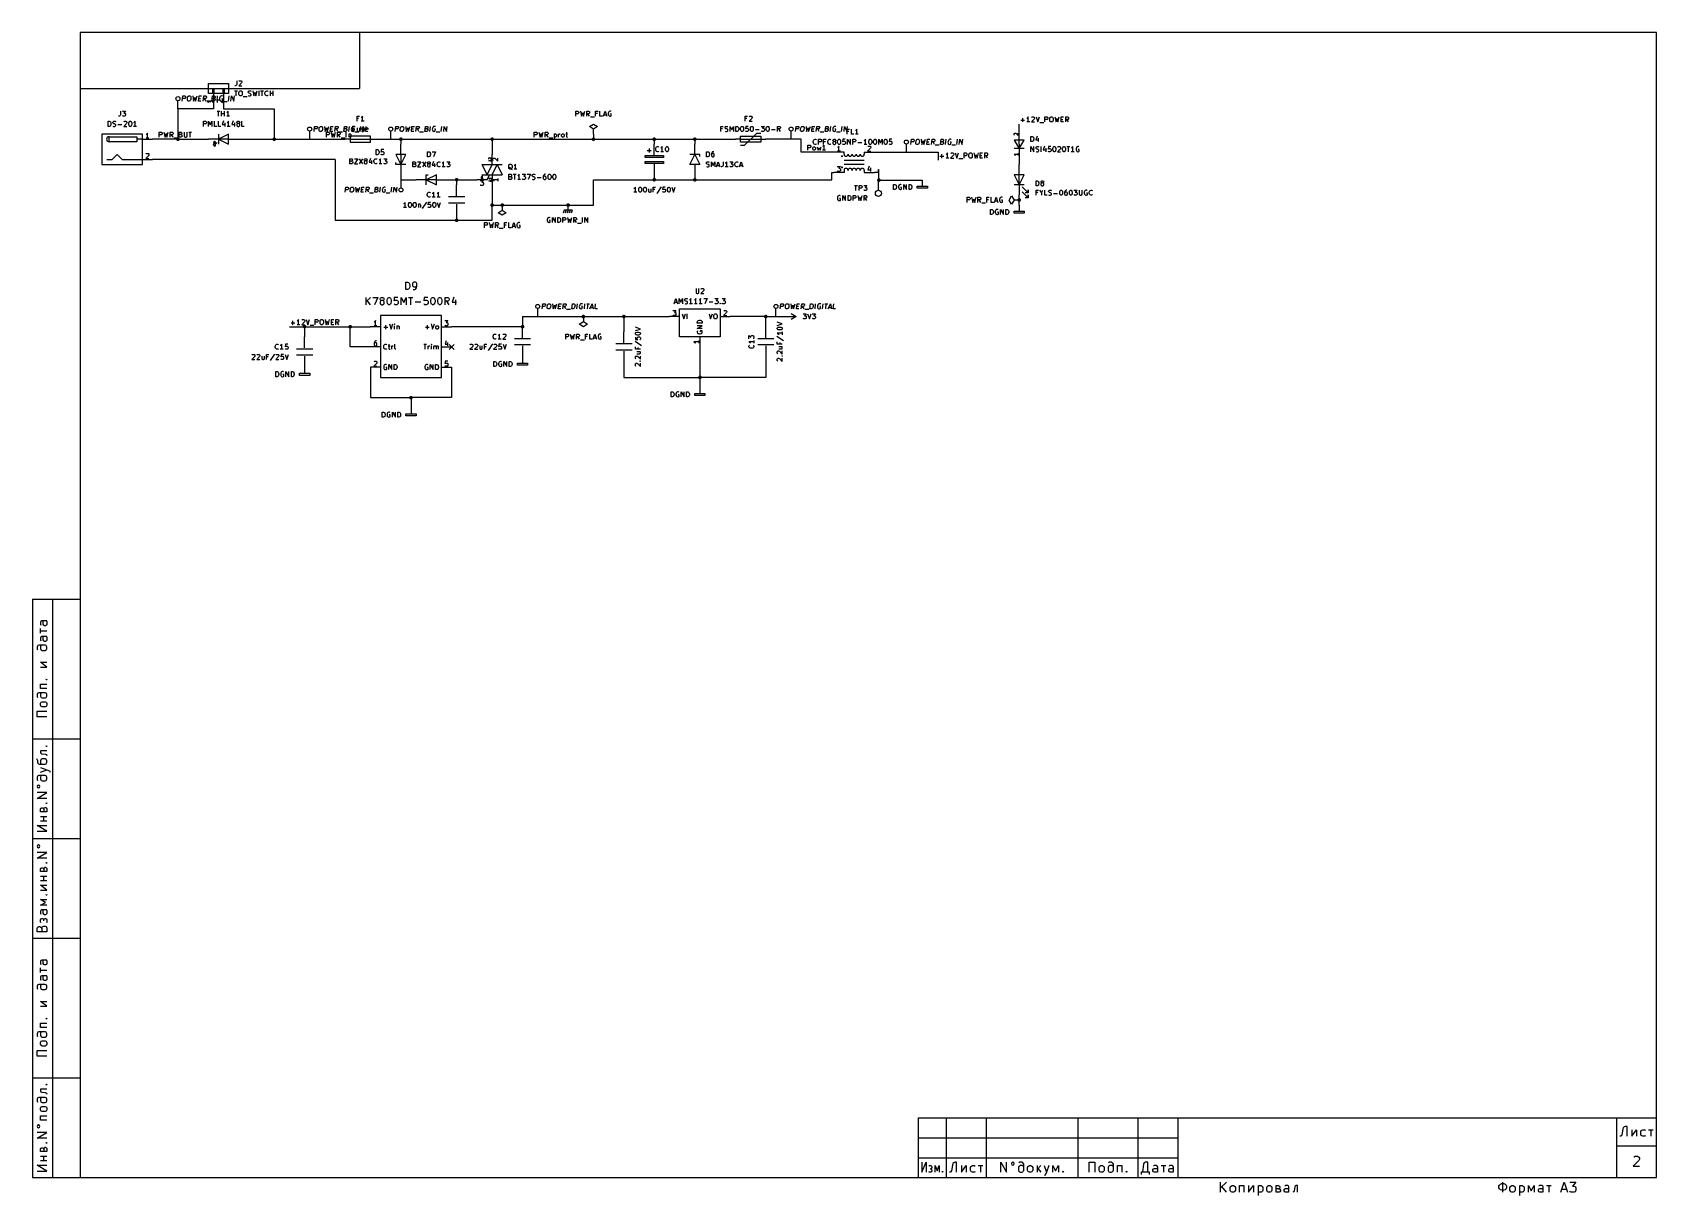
# Model space of a CAD drawing. Extents: x 0.3 to 16.3, y -11.7 to -0.2.
import ezdxf

# ---------------------------------------------------------------- set-up
doc = ezdxf.new("R2010")
doc.units = 0
doc.header["$MEASUREMENT"] = 0
for name, color, linetype in [('BLUE2', 5, 'CONTINUOUS'), ('CYAN2', 4, 'CONTINUOUS'), ('GRAY1', 251, 'CONTINUOUS'), ('GREEN3', 91, 'CONTINUOUS'), ('LYELLOW', 51, 'CONTINUOUS'), ('MAGENTA2', 6, 'CONTINUOUS'), ('RED2', 1, 'CONTINUOUS'), ('RED3', 11, 'CONTINUOUS')]:
    doc.layers.add(name, color=color, linetype=linetype)

msp = doc.modelspace()

# ---------------------------------------------------------------- linework, layer by layer
at = {"layer": 'BLUE2', "linetype": 'CONTINUOUS'}
for p, q in [((4.426, -3.276), (4.474, -3.324)), ((4.474, -3.276), (4.426, -3.324))]:
    msp.add_line(p, q, dxfattribs=at)
at = {"layer": 'CYAN2', "linetype": 'CONTINUOUS'}
for p, q in [((2.309, -0.773), (2.338, -0.773)), ((2.309, -0.773), (2.338, -0.773)), ((2.316, -0.723), (2.312, -0.723)), ((2.316, -0.723), (2.312, -0.723)), ((2.323, -0.72), (2.316, -0.723)), ((2.323, -0.72), (2.316, -0.723)), ((2.328, -0.716), (2.323, -0.72)), ((2.328, -0.716), (2.323, -0.72)), ((2.323, -0.823), (2.323, -0.773)), ((2.323, -0.823), (2.323, -0.773)), ((2.331, -0.709), (2.328, -0.716)), ((2.331, -0.709), (2.328, -0.716)), ((2.331, -0.673), (2.331, -0.709)), ((2.331, -0.673), (2.331, -0.709)), ((2.378, -0.694), (2.35, -0.723)), ((2.378, -0.694), (2.35, -0.723)), ((2.35, -0.723), (2.381, -0.723)), ((2.35, -0.723), (2.381, -0.723)), ((2.352, -0.678), (2.354, -0.675)), ((2.352, -0.678), (2.354, -0.675)), ((2.352, -0.789), (2.354, -0.78)), ((2.352, -0.789), (2.354, -0.78)), ((2.352, -0.806), (2.352, -0.789)), ((2.352, -0.806), (2.352, -0.789)), ((2.354, -0.675), (2.359, -0.673)), ((2.354, -0.675), (2.359, -0.673)), ((2.354, -0.78), (2.359, -0.775)), ((2.354, -0.78), (2.359, -0.775)), ((2.359, -0.673), (2.371, -0.673)), ((2.359, -0.673), (2.371, -0.673)), ((2.359, -0.775), (2.364, -0.773)), ((2.359, -0.775), (2.364, -0.773)), ((2.364, -0.773), (2.373, -0.773)), ((2.364, -0.773), (2.373, -0.773)), ((2.371, -0.673), (2.376, -0.675)), ((2.371, -0.673), (2.376, -0.675)), ((2.373, -0.773), (2.378, -0.775)), ((2.373, -0.773), (2.378, -0.775)), ((2.376, -0.675), (2.378, -0.678)), ((2.376, -0.675), (2.378, -0.678)), ((2.378, -0.678), (2.381, -0.682)), ((2.378, -0.678), (2.381, -0.682)), ((2.381, -0.687), (2.378, -0.694)), ((2.381, -0.687), (2.378, -0.694)), ((2.378, -0.775), (2.383, -0.78)), ((2.378, -0.775), (2.383, -0.78)), ((2.381, -0.682), (2.381, -0.687)), ((2.381, -0.682), (2.381, -0.687)), ((2.383, -0.78), (2.385, -0.789)), ((2.383, -0.78), (2.385, -0.789)), ((2.385, -0.789), (2.385, -0.806)), ((2.385, -0.789), (2.385, -0.806)), ((2.442, -0.782), (2.445, -0.778)), ((2.442, -0.782), (2.445, -0.778)), ((2.442, -0.787), (2.442, -0.782)), ((2.442, -0.787), (2.442, -0.782)), ((2.445, -0.792), (2.442, -0.787)), ((2.445, -0.792), (2.442, -0.787)), ((2.445, -0.778), (2.447, -0.775)), ((2.445, -0.778), (2.447, -0.775)), ((2.447, -0.794), (2.445, -0.792)), ((2.447, -0.794), (2.445, -0.792)), ((2.447, -0.775), (2.452, -0.773)), ((2.447, -0.775), (2.452, -0.773)), ((2.452, -0.797), (2.447, -0.794)), ((2.452, -0.797), (2.447, -0.794)), ((2.452, -0.773), (2.464, -0.773)), ((2.452, -0.773), (2.464, -0.773)), ((2.462, -0.799), (2.452, -0.797)), ((2.462, -0.799), (2.452, -0.797)), ((2.466, -0.801), (2.462, -0.799)), ((2.466, -0.801), (2.462, -0.799)), ((2.464, -0.773), (2.471, -0.775)), ((2.464, -0.773), (2.471, -0.775)), ((2.488, -0.773), (2.5, -0.823)), ((2.488, -0.773), (2.5, -0.823)), ((2.5, -0.823), (2.509, -0.787)), ((2.5, -0.823), (2.509, -0.787)), ((2.509, -0.787), (2.519, -0.823)), ((2.509, -0.787), (2.519, -0.823)), ((2.519, -0.823), (2.531, -0.773)), ((2.519, -0.823), (2.531, -0.773)), ((2.55, -0.823), (2.55, -0.773)), ((2.55, -0.823), (2.55, -0.773)), ((2.566, -0.773), (2.595, -0.773)), ((2.566, -0.773), (2.595, -0.773)), ((2.581, -0.823), (2.581, -0.773)), ((2.581, -0.823), (2.581, -0.773)), ((2.609, -0.794), (2.612, -0.785)), ((2.609, -0.794), (2.612, -0.785)), ((2.609, -0.801), (2.609, -0.794)), ((2.609, -0.801), (2.609, -0.794)), ((2.612, -0.785), (2.614, -0.78)), ((2.612, -0.785), (2.614, -0.78)), ((2.614, -0.78), (2.619, -0.775)), ((2.614, -0.78), (2.619, -0.775)), ((2.619, -0.775), (2.626, -0.773)), ((2.619, -0.775), (2.626, -0.773)), ((2.626, -0.773), (2.631, -0.773)), ((2.626, -0.773), (2.631, -0.773)), ((2.631, -0.773), (2.638, -0.775)), ((2.631, -0.773), (2.638, -0.775)), ((2.638, -0.775), (2.64, -0.778)), ((2.638, -0.775), (2.64, -0.778)), ((2.662, -0.823), (2.662, -0.773)), ((2.662, -0.823), (2.662, -0.773)), ((2.662, -0.797), (2.69, -0.797)), ((2.662, -0.797), (2.69, -0.797)), ((2.69, -0.823), (2.69, -0.773)), ((2.69, -0.823), (2.69, -0.773)), ((2.354, -0.816), (2.352, -0.806)), ((2.354, -0.816), (2.352, -0.806)), ((2.359, -0.82), (2.354, -0.816)), ((2.359, -0.82), (2.354, -0.816)), ((2.364, -0.823), (2.359, -0.82)), ((2.364, -0.823), (2.359, -0.82)), ((2.373, -0.823), (2.364, -0.823)), ((2.373, -0.823), (2.364, -0.823)), ((2.378, -0.82), (2.373, -0.823)), ((2.378, -0.82), (2.373, -0.823)), ((2.383, -0.816), (2.378, -0.82)), ((2.383, -0.816), (2.378, -0.82)), ((2.385, -0.806), (2.383, -0.816)), ((2.385, -0.806), (2.383, -0.816)), ((2.395, -0.828), (2.433, -0.828)), ((2.395, -0.828), (2.433, -0.828)), ((2.442, -0.82), (2.45, -0.823)), ((2.442, -0.82), (2.45, -0.823)), ((2.45, -0.823), (2.462, -0.823)), ((2.45, -0.823), (2.462, -0.823)), ((2.462, -0.823), (2.466, -0.82)), ((2.462, -0.823), (2.466, -0.82)), ((2.469, -0.804), (2.466, -0.801)), ((2.469, -0.804), (2.466, -0.801)), ((2.466, -0.82), (2.469, -0.818)), ((2.466, -0.82), (2.469, -0.818)), ((2.471, -0.809), (2.469, -0.804)), ((2.471, -0.809), (2.469, -0.804)), ((2.469, -0.818), (2.471, -0.813)), ((2.469, -0.818), (2.471, -0.813)), ((2.471, -0.813), (2.471, -0.809)), ((2.471, -0.813), (2.471, -0.809)), ((2.612, -0.811), (2.609, -0.801)), ((2.612, -0.811), (2.609, -0.801)), ((2.614, -0.816), (2.612, -0.811)), ((2.614, -0.816), (2.612, -0.811)), ((2.619, -0.82), (2.614, -0.816)), ((2.619, -0.82), (2.614, -0.816)), ((2.626, -0.823), (2.619, -0.82)), ((2.626, -0.823), (2.619, -0.82)), ((2.631, -0.823), (2.626, -0.823)), ((2.631, -0.823), (2.626, -0.823)), ((2.638, -0.82), (2.631, -0.823)), ((2.638, -0.82), (2.631, -0.823)), ((2.64, -0.818), (2.638, -0.82)), ((2.64, -0.818), (2.638, -0.82)), ((1.061, -1.123), (1.061, -1.073)), ((1.061, -1.073), (1.073, -1.073)), ((1.073, -1.073), (1.08, -1.075)), ((1.08, -1.12), (1.073, -1.123)), ((1.08, -1.075), (1.085, -1.08)), ((1.085, -1.116), (1.08, -1.12)), ((1.085, -1.08), (1.087, -1.085)), ((1.087, -1.111), (1.085, -1.116)), ((1.087, -1.085), (1.089, -1.094)), ((1.089, -1.101), (1.087, -1.111)), ((1.089, -1.094), (1.089, -1.101)), ((1.108, -1.082), (1.111, -1.078)), ((1.108, -1.087), (1.108, -1.082)), ((1.111, -1.092), (1.108, -1.087)), ((1.108, -1.12), (1.115, -1.123)), ((1.111, -1.078), (1.113, -1.075)), ((1.113, -1.094), (1.111, -1.092)), ((1.113, -1.075), (1.118, -1.073)), ((1.118, -1.097), (1.113, -1.094)), ((1.118, -1.073), (1.13, -1.073)), ((1.127, -1.099), (1.118, -1.097)), ((1.132, -1.101), (1.127, -1.099)), ((1.127, -1.123), (1.132, -1.12)), ((1.13, -1.073), (1.137, -1.075)), ((1.135, -1.104), (1.132, -1.101)), ((1.132, -1.12), (1.135, -1.118)), ((1.137, -1.109), (1.135, -1.104)), ((1.135, -1.118), (1.137, -1.113)), ((1.137, -1.113), (1.137, -1.109)), ((1.158, -1.104), (1.196, -1.104)), ((1.169, -1.023), (1.164, -1.023)), ((1.176, -1.02), (1.169, -1.023)), ((1.181, -1.016), (1.176, -1.02)), ((1.183, -1.009), (1.181, -1.016)), ((1.183, -0.973), (1.183, -1.009)), ((1.202, -0.973), (1.233, -0.973)), ((1.205, -1.02), (1.202, -1.018)), ((1.21, -1.023), (1.205, -1.02)), ((1.224, -1.023), (1.21, -1.023)), ((1.244, -1.094), (1.215, -1.123)), ((1.233, -0.973), (1.217, -0.992)), ((1.217, -0.992), (1.224, -0.992)), ((1.218, -1.078), (1.22, -1.075)), ((1.22, -1.075), (1.225, -1.073)), ((1.224, -0.992), (1.229, -0.994)), ((1.229, -1.02), (1.224, -1.023)), ((1.225, -1.073), (1.237, -1.073)), ((1.229, -0.994), (1.231, -0.997)), ((1.231, -1.018), (1.229, -1.02)), ((1.231, -0.997), (1.233, -1.001)), ((1.233, -1.013), (1.231, -1.018)), ((1.233, -1.001), (1.233, -1.013)), ((1.237, -1.073), (1.242, -1.075)), ((1.242, -1.075), (1.244, -1.078)), ((1.244, -1.078), (1.246, -1.082)), ((1.246, -1.087), (1.244, -1.094)), ((1.246, -1.082), (1.246, -1.087)), ((1.265, -1.092), (1.268, -1.082)), ((1.265, -1.104), (1.265, -1.092)), ((1.268, -1.113), (1.265, -1.104)), ((1.268, -1.082), (1.27, -1.078)), ((1.27, -1.118), (1.268, -1.113)), ((1.27, -1.078), (1.273, -1.075)), ((1.273, -1.12), (1.27, -1.118)), ((1.273, -1.075), (1.277, -1.073)), ((1.277, -1.123), (1.273, -1.12)), ((1.277, -1.073), (1.282, -1.073)), ((1.282, -1.073), (1.287, -1.075)), ((1.287, -1.12), (1.282, -1.123)), ((1.287, -1.075), (1.289, -1.078)), ((1.289, -1.118), (1.287, -1.12)), ((1.289, -1.078), (1.292, -1.082)), ((1.292, -1.113), (1.289, -1.118)), ((1.292, -1.082), (1.294, -1.092)), ((1.294, -1.104), (1.292, -1.113)), ((1.294, -1.092), (1.294, -1.104)), ((1.318, -1.085), (1.313, -1.087)), ((1.323, -1.08), (1.318, -1.085)), ((1.327, -1.073), (1.323, -1.08)), ((1.327, -1.123), (1.327, -1.073)), ((2.002, -1.123), (2.002, -1.073)), ((2.002, -1.073), (2.021, -1.073)), ((2.002, -1.123), (2.002, -1.073)), ((2.002, -1.073), (2.021, -1.073)), ((2.021, -1.099), (2.002, -1.099)), ((2.021, -1.099), (2.002, -1.099)), ((2.021, -1.073), (2.026, -1.075)), ((2.021, -1.073), (2.026, -1.075)), ((2.026, -1.097), (2.021, -1.099)), ((2.026, -1.097), (2.021, -1.099)), ((2.026, -1.075), (2.029, -1.078)), ((2.026, -1.075), (2.029, -1.078)), ((2.029, -1.094), (2.026, -1.097)), ((2.029, -1.094), (2.026, -1.097)), ((2.029, -1.078), (2.031, -1.082)), ((2.029, -1.078), (2.031, -1.082)), ((2.031, -1.089), (2.029, -1.094)), ((2.031, -1.089), (2.029, -1.094)), ((2.031, -1.082), (2.031, -1.089)), ((2.031, -1.082), (2.031, -1.089)), ((2.052, -1.123), (2.052, -1.073)), ((2.052, -1.073), (2.069, -1.109)), ((2.052, -1.123), (2.052, -1.073)), ((2.052, -1.073), (2.069, -1.109)), ((2.069, -1.109), (2.086, -1.073)), ((2.069, -1.109), (2.086, -1.073)), ((2.086, -1.073), (2.086, -1.123)), ((2.086, -1.073), (2.086, -1.123)), ((2.11, -1.123), (2.11, -1.073)), ((2.11, -1.123), (2.11, -1.073)), ((2.136, -0.973), (2.164, -0.973)), ((2.136, -0.973), (2.164, -0.973)), ((2.15, -1.023), (2.15, -0.973)), ((2.15, -1.023), (2.15, -0.973)), ((2.15, -1.123), (2.15, -1.073)), ((2.15, -1.123), (2.15, -1.073)), ((2.181, -1.023), (2.181, -0.973)), ((2.181, -1.023), (2.181, -0.973)), ((2.181, -0.997), (2.21, -0.997)), ((2.181, -0.997), (2.21, -0.997)), ((2.2, -1.07), (2.188, -1.106)), ((2.2, -1.07), (2.188, -1.106)), ((2.188, -1.106), (2.219, -1.106)), ((2.188, -1.106), (2.219, -1.106)), ((2.21, -1.023), (2.21, -0.973)), ((2.21, -1.023), (2.21, -0.973)), ((2.212, -1.089), (2.212, -1.123)), ((2.212, -1.089), (2.212, -1.123)), ((2.236, -0.985), (2.231, -0.987)), ((2.236, -0.985), (2.231, -0.987)), ((2.26, -1.023), (2.231, -1.023)), ((2.26, -1.023), (2.231, -1.023)), ((2.24, -0.98), (2.236, -0.985)), ((2.24, -0.98), (2.236, -0.985)), ((2.24, -1.085), (2.236, -1.087)), ((2.24, -1.085), (2.236, -1.087)), ((2.245, -0.973), (2.24, -0.98)), ((2.245, -0.973), (2.24, -0.98)), ((2.245, -1.08), (2.24, -1.085)), ((2.245, -1.08), (2.24, -1.085)), ((2.245, -1.023), (2.245, -0.973)), ((2.245, -1.023), (2.245, -0.973)), ((2.25, -1.073), (2.245, -1.08)), ((2.25, -1.073), (2.245, -1.08)), ((2.25, -1.123), (2.25, -1.073)), ((2.25, -1.123), (2.25, -1.073)), ((2.295, -1.07), (2.283, -1.106)), ((2.295, -1.07), (2.283, -1.106)), ((2.283, -1.106), (2.314, -1.106)), ((2.283, -1.106), (2.314, -1.106)), ((2.307, -1.089), (2.307, -1.123)), ((2.307, -1.089), (2.307, -1.123)), ((2.331, -1.082), (2.333, -1.078)), ((2.331, -1.082), (2.333, -1.078)), ((2.331, -1.085), (2.331, -1.082)), ((2.331, -1.085), (2.331, -1.082)), ((2.333, -1.089), (2.331, -1.085)), ((2.333, -1.089), (2.331, -1.085)), ((2.333, -1.099), (2.331, -1.104)), ((2.333, -1.099), (2.331, -1.104)), ((2.331, -1.104), (2.331, -1.113)), ((2.331, -1.104), (2.331, -1.113)), ((2.331, -1.113), (2.333, -1.118)), ((2.331, -1.113), (2.333, -1.118)), ((2.333, -1.078), (2.336, -1.075)), ((2.333, -1.078), (2.336, -1.075)), ((2.336, -1.092), (2.333, -1.089)), ((2.336, -1.092), (2.333, -1.089)), ((2.336, -1.097), (2.333, -1.099)), ((2.336, -1.097), (2.333, -1.099)), ((2.333, -1.118), (2.336, -1.12)), ((2.333, -1.118), (2.336, -1.12)), ((2.336, -1.075), (2.34, -1.073)), ((2.336, -1.075), (2.34, -1.073)), ((2.34, -1.094), (2.336, -1.092)), ((2.34, -1.094), (2.336, -1.092)), ((2.34, -1.094), (2.336, -1.097)), ((2.34, -1.094), (2.336, -1.097)), ((2.336, -1.12), (2.34, -1.123)), ((2.336, -1.12), (2.34, -1.123)), ((2.34, -1.073), (2.35, -1.073)), ((2.34, -1.073), (2.35, -1.073)), ((2.35, -1.094), (2.34, -1.094)), ((2.35, -1.094), (2.34, -1.094)), ((2.35, -1.073), (2.355, -1.075)), ((2.35, -1.073), (2.355, -1.075)), ((2.355, -1.092), (2.35, -1.094)), ((2.355, -1.092), (2.35, -1.094)), ((2.355, -1.097), (2.35, -1.094)), ((2.355, -1.097), (2.35, -1.094)), ((2.35, -1.123), (2.355, -1.12)), ((2.35, -1.123), (2.355, -1.12)), ((2.355, -1.075), (2.357, -1.078)), ((2.355, -1.075), (2.357, -1.078)), ((2.357, -1.089), (2.355, -1.092)), ((2.357, -1.089), (2.355, -1.092)), ((2.357, -1.099), (2.355, -1.097)), ((2.357, -1.099), (2.355, -1.097)), ((2.355, -1.12), (2.357, -1.118)), ((2.355, -1.12), (2.357, -1.118)), ((2.357, -1.078), (2.36, -1.082)), ((2.357, -1.078), (2.36, -1.082)), ((2.36, -1.085), (2.357, -1.089)), ((2.36, -1.085), (2.357, -1.089)), ((2.36, -1.104), (2.357, -1.099)), ((2.36, -1.104), (2.357, -1.099)), ((2.357, -1.118), (2.36, -1.113)), ((2.357, -1.118), (2.36, -1.113)), ((2.36, -1.082), (2.36, -1.085)), ((2.36, -1.082), (2.36, -1.085)), ((2.36, -1.113), (2.36, -1.104)), ((2.36, -1.113), (2.36, -1.104)), ((2.381, -1.123), (2.381, -1.073)), ((2.381, -1.123), (2.381, -1.073)), ((3.517, -1.073), (3.517, -1.023)), ((3.517, -1.023), (3.54, -1.023)), ((3.517, -1.073), (3.517, -1.023)), ((3.517, -1.023), (3.54, -1.023)), ((3.533, -1.047), (3.517, -1.047)), ((3.533, -1.047), (3.517, -1.047)), ((3.562, -1.035), (3.557, -1.037)), ((3.562, -1.035), (3.557, -1.037)), ((3.586, -1.073), (3.557, -1.073)), ((3.586, -1.073), (3.557, -1.073)), ((3.567, -1.03), (3.562, -1.035)), ((3.567, -1.03), (3.562, -1.035)), ((3.571, -1.023), (3.567, -1.03)), ((3.571, -1.023), (3.567, -1.03)), ((3.571, -1.073), (3.571, -1.023)), ((3.571, -1.073), (3.571, -1.023)), ((5.676, -1.023), (5.676, -0.973)), ((5.676, -0.973), (5.695, -0.973)), ((5.695, -0.999), (5.676, -0.999)), ((5.695, -0.973), (5.7, -0.975)), ((5.7, -0.997), (5.695, -0.999)), ((5.7, -0.975), (5.702, -0.978)), ((5.702, -0.994), (5.7, -0.997)), ((5.702, -0.978), (5.705, -0.982)), ((5.705, -0.989), (5.702, -0.994)), ((5.705, -0.982), (5.705, -0.989)), ((5.721, -0.973), (5.733, -1.023)), ((5.733, -1.023), (5.743, -0.987)), ((5.743, -0.987), (5.752, -1.023)), ((5.752, -1.023), (5.764, -0.973)), ((5.783, -1.023), (5.783, -0.973)), ((5.783, -0.973), (5.802, -0.973)), ((5.802, -0.999), (5.783, -0.999)), ((5.812, -1.023), (5.795, -0.999)), ((5.802, -0.973), (5.807, -0.975)), ((5.807, -0.997), (5.802, -0.999)), ((5.807, -0.975), (5.81, -0.978)), ((5.81, -0.994), (5.807, -0.997)), ((5.81, -0.978), (5.812, -0.982)), ((5.812, -0.989), (5.81, -0.994)), ((5.812, -0.982), (5.812, -0.989)), ((5.821, -1.028), (5.86, -1.028)), ((5.871, -1.023), (5.871, -0.973)), ((5.871, -0.973), (5.895, -0.973)), ((5.888, -0.997), (5.871, -0.997)), ((5.914, -1.023), (5.914, -0.973)), ((5.938, -1.023), (5.914, -1.023)), ((5.948, -1.023), (5.964, -0.973)), ((5.952, -1.009), (5.976, -1.009)), ((5.964, -0.973), (5.981, -1.023)), ((5.998, -0.985), (5.995, -0.994)), ((5.995, -0.994), (5.995, -1.001)), ((5.995, -1.001), (5.998, -1.011)), ((6, -0.98), (5.998, -0.985)), ((5.998, -1.011), (6, -1.016)), ((6.005, -0.975), (6, -0.98)), ((6, -1.016), (6.005, -1.02)), ((6.012, -0.973), (6.005, -0.975)), ((6.005, -1.02), (6.012, -1.023)), ((6.019, -0.973), (6.012, -0.973)), ((6.012, -1.023), (6.017, -1.023)), ((6.026, -1.001), (6.017, -1.001)), ((6.017, -1.023), (6.024, -1.02)), ((6.024, -0.975), (6.019, -0.973)), ((6.024, -1.02), (6.026, -1.018)), ((6.026, -1.018), (6.026, -1.001)), ((7.347, -1.073), (7.347, -1.023)), ((7.347, -1.023), (7.37, -1.023)), ((7.347, -1.073), (7.347, -1.023)), ((7.347, -1.023), (7.37, -1.023)), ((7.363, -1.047), (7.347, -1.047)), ((7.363, -1.047), (7.347, -1.047)), ((7.413, -1.044), (7.385, -1.073)), ((7.413, -1.044), (7.385, -1.073)), ((7.385, -1.073), (7.416, -1.073)), ((7.385, -1.073), (7.416, -1.073)), ((7.387, -1.028), (7.39, -1.025)), ((7.387, -1.028), (7.39, -1.025)), ((7.39, -1.025), (7.394, -1.023)), ((7.39, -1.025), (7.394, -1.023)), ((7.394, -1.023), (7.406, -1.023)), ((7.394, -1.023), (7.406, -1.023)), ((7.406, -1.023), (7.411, -1.025)), ((7.406, -1.023), (7.411, -1.025)), ((7.411, -1.025), (7.413, -1.028)), ((7.411, -1.025), (7.413, -1.028)), ((7.413, -1.028), (7.416, -1.032)), ((7.413, -1.028), (7.416, -1.032)), ((7.416, -1.037), (7.413, -1.044)), ((7.416, -1.037), (7.413, -1.044)), ((7.416, -1.032), (7.416, -1.037)), ((7.416, -1.032), (7.416, -1.037)), ((1.073, -1.123), (1.061, -1.123)), ((1.115, -1.123), (1.127, -1.123)), ((1.215, -1.123), (1.246, -1.123)), ((1.282, -1.123), (1.277, -1.123)), ((1.342, -1.123), (1.313, -1.123)), ((2.133, -1.123), (2.11, -1.123)), ((2.133, -1.123), (2.11, -1.123)), ((2.174, -1.123), (2.15, -1.123)), ((2.174, -1.123), (2.15, -1.123)), ((2.264, -1.123), (2.236, -1.123)), ((2.264, -1.123), (2.236, -1.123)), ((2.34, -1.123), (2.35, -1.123)), ((2.34, -1.123), (2.35, -1.123)), ((2.405, -1.123), (2.381, -1.123)), ((2.405, -1.123), (2.381, -1.123)), ((3.476, -1.173), (3.476, -1.123)), ((3.476, -1.123), (3.5, -1.123)), ((3.476, -1.173), (3.476, -1.123)), ((3.476, -1.123), (3.5, -1.123)), ((3.493, -1.147), (3.476, -1.147)), ((3.493, -1.147), (3.476, -1.147)), ((3.519, -1.139), (3.519, -1.166)), ((3.519, -1.139), (3.519, -1.166)), ((3.519, -1.166), (3.521, -1.17)), ((3.519, -1.166), (3.521, -1.17)), ((3.521, -1.17), (3.526, -1.173)), ((3.521, -1.17), (3.526, -1.173)), ((3.526, -1.173), (3.533, -1.173)), ((3.526, -1.173), (3.533, -1.173)), ((3.533, -1.173), (3.538, -1.17)), ((3.533, -1.173), (3.538, -1.17)), ((3.538, -1.17), (3.54, -1.168)), ((3.538, -1.17), (3.54, -1.168)), ((3.54, -1.139), (3.54, -1.173)), ((3.54, -1.139), (3.54, -1.173)), ((3.562, -1.147), (3.564, -1.142)), ((3.562, -1.147), (3.564, -1.142)), ((3.562, -1.149), (3.562, -1.147)), ((3.562, -1.149), (3.562, -1.147)), ((3.564, -1.154), (3.562, -1.149)), ((3.564, -1.154), (3.562, -1.149)), ((3.562, -1.17), (3.567, -1.173)), ((3.562, -1.17), (3.567, -1.173)), ((3.564, -1.142), (3.569, -1.139)), ((3.564, -1.142), (3.569, -1.139)), ((3.569, -1.156), (3.564, -1.154)), ((3.569, -1.156), (3.564, -1.154)), ((3.567, -1.173), (3.576, -1.173)), ((3.567, -1.173), (3.576, -1.173)), ((3.569, -1.139), (3.576, -1.139)), ((3.569, -1.139), (3.576, -1.139)), ((3.576, -1.156), (3.569, -1.156)), ((3.576, -1.156), (3.569, -1.156)), ((3.576, -1.139), (3.581, -1.142)), ((3.576, -1.139), (3.581, -1.142)), ((3.581, -1.159), (3.576, -1.156)), ((3.581, -1.159), (3.576, -1.156)), ((3.576, -1.173), (3.581, -1.17)), ((3.576, -1.173), (3.581, -1.17)), ((3.583, -1.163), (3.581, -1.159)), ((3.583, -1.163), (3.581, -1.159)), ((3.581, -1.17), (3.583, -1.166)), ((3.581, -1.17), (3.583, -1.166)), ((3.583, -1.166), (3.583, -1.163)), ((3.583, -1.166), (3.583, -1.163)), ((3.602, -1.147), (3.605, -1.142)), ((3.602, -1.147), (3.605, -1.142)), ((3.602, -1.166), (3.602, -1.147)), ((3.602, -1.166), (3.602, -1.147)), ((3.626, -1.151), (3.602, -1.156)), ((3.626, -1.151), (3.602, -1.156)), ((3.605, -1.17), (3.602, -1.166)), ((3.605, -1.17), (3.602, -1.166)), ((3.605, -1.142), (3.61, -1.139)), ((3.605, -1.142), (3.61, -1.139)), ((3.61, -1.173), (3.605, -1.17)), ((3.61, -1.173), (3.605, -1.17)), ((3.61, -1.139), (3.619, -1.139)), ((3.61, -1.139), (3.619, -1.139)), ((3.619, -1.173), (3.61, -1.173)), ((3.619, -1.173), (3.61, -1.173)), ((3.619, -1.139), (3.624, -1.142)), ((3.619, -1.139), (3.624, -1.142)), ((3.624, -1.17), (3.619, -1.173)), ((3.624, -1.17), (3.619, -1.173)), ((3.624, -1.142), (3.626, -1.147)), ((3.624, -1.142), (3.626, -1.147)), ((3.626, -1.147), (3.626, -1.151)), ((3.626, -1.147), (3.626, -1.151)), ((7.107, -1.173), (7.107, -1.123)), ((7.107, -1.123), (7.131, -1.123)), ((7.107, -1.173), (7.107, -1.123)), ((7.107, -1.123), (7.131, -1.123)), ((7.124, -1.147), (7.107, -1.147)), ((7.124, -1.147), (7.107, -1.147)), ((7.148, -1.132), (7.15, -1.128)), ((7.148, -1.132), (7.15, -1.128)), ((7.148, -1.137), (7.148, -1.132)), ((7.148, -1.137), (7.148, -1.132)), ((7.15, -1.142), (7.148, -1.137)), ((7.15, -1.142), (7.148, -1.137)), ((7.148, -1.17), (7.155, -1.173)), ((7.148, -1.17), (7.155, -1.173)), ((7.15, -1.128), (7.152, -1.125)), ((7.15, -1.128), (7.152, -1.125)), ((7.152, -1.144), (7.15, -1.142)), ((7.152, -1.144), (7.15, -1.142)), ((7.152, -1.125), (7.157, -1.123)), ((7.152, -1.125), (7.157, -1.123)), ((7.157, -1.147), (7.152, -1.144)), ((7.157, -1.147), (7.152, -1.144)), ((7.155, -1.173), (7.167, -1.173)), ((7.155, -1.173), (7.167, -1.173)), ((7.157, -1.123), (7.169, -1.123)), ((7.157, -1.123), (7.169, -1.123)), ((7.167, -1.149), (7.157, -1.147)), ((7.167, -1.149), (7.157, -1.147)), ((7.171, -1.151), (7.167, -1.149)), ((7.171, -1.151), (7.167, -1.149)), ((7.167, -1.173), (7.171, -1.17)), ((7.167, -1.173), (7.171, -1.17)), ((7.169, -1.123), (7.176, -1.125)), ((7.169, -1.123), (7.176, -1.125)), ((7.174, -1.154), (7.171, -1.151)), ((7.174, -1.154), (7.171, -1.151)), ((7.171, -1.17), (7.174, -1.168)), ((7.171, -1.17), (7.174, -1.168)), ((7.176, -1.159), (7.174, -1.154)), ((7.176, -1.159), (7.174, -1.154)), ((7.174, -1.168), (7.176, -1.163)), ((7.174, -1.168), (7.176, -1.163)), ((7.176, -1.163), (7.176, -1.159)), ((7.176, -1.163), (7.176, -1.159)), ((7.198, -1.173), (7.198, -1.123)), ((7.198, -1.123), (7.214, -1.159)), ((7.198, -1.173), (7.198, -1.123)), ((7.198, -1.123), (7.214, -1.159)), ((7.214, -1.159), (7.231, -1.123)), ((7.214, -1.159), (7.231, -1.123)), ((7.231, -1.123), (7.231, -1.173)), ((7.231, -1.123), (7.231, -1.173)), ((7.255, -1.173), (7.255, -1.123)), ((7.255, -1.123), (7.267, -1.123)), ((7.255, -1.173), (7.255, -1.123)), ((7.255, -1.123), (7.267, -1.123)), ((7.267, -1.173), (7.255, -1.173)), ((7.267, -1.173), (7.255, -1.173)), ((7.267, -1.123), (7.274, -1.125)), ((7.267, -1.123), (7.274, -1.125)), ((7.274, -1.17), (7.267, -1.173)), ((7.274, -1.17), (7.267, -1.173)), ((7.274, -1.125), (7.279, -1.13)), ((7.274, -1.125), (7.279, -1.13)), ((7.279, -1.166), (7.274, -1.17)), ((7.279, -1.166), (7.274, -1.17)), ((7.279, -1.13), (7.281, -1.135)), ((7.279, -1.13), (7.281, -1.135)), ((7.281, -1.161), (7.279, -1.166)), ((7.281, -1.161), (7.279, -1.166)), ((7.281, -1.135), (7.283, -1.144)), ((7.281, -1.135), (7.283, -1.144)), ((7.283, -1.151), (7.281, -1.161)), ((7.283, -1.151), (7.281, -1.161)), ((7.283, -1.144), (7.283, -1.151)), ((7.283, -1.144), (7.283, -1.151)), ((7.302, -1.142), (7.305, -1.132)), ((7.302, -1.142), (7.305, -1.132)), ((7.302, -1.154), (7.302, -1.142)), ((7.302, -1.154), (7.302, -1.142)), ((7.305, -1.163), (7.302, -1.154)), ((7.305, -1.163), (7.302, -1.154)), ((7.305, -1.132), (7.307, -1.128)), ((7.305, -1.132), (7.307, -1.128)), ((7.307, -1.168), (7.305, -1.163)), ((7.307, -1.168), (7.305, -1.163)), ((7.307, -1.128), (7.31, -1.125)), ((7.307, -1.128), (7.31, -1.125)), ((7.31, -1.17), (7.307, -1.168)), ((7.31, -1.17), (7.307, -1.168)), ((7.31, -1.125), (7.314, -1.123)), ((7.31, -1.125), (7.314, -1.123)), ((7.314, -1.173), (7.31, -1.17)), ((7.314, -1.173), (7.31, -1.17)), ((7.314, -1.123), (7.319, -1.123)), ((7.314, -1.123), (7.319, -1.123)), ((7.319, -1.173), (7.314, -1.173)), ((7.319, -1.173), (7.314, -1.173)), ((7.319, -1.123), (7.324, -1.125)), ((7.319, -1.123), (7.324, -1.125)), ((7.324, -1.17), (7.319, -1.173)), ((7.324, -1.17), (7.319, -1.173)), ((7.324, -1.125), (7.326, -1.128)), ((7.324, -1.125), (7.326, -1.128)), ((7.326, -1.168), (7.324, -1.17)), ((7.326, -1.168), (7.324, -1.17)), ((7.326, -1.128), (7.329, -1.132)), ((7.326, -1.128), (7.329, -1.132)), ((7.329, -1.163), (7.326, -1.168)), ((7.329, -1.163), (7.326, -1.168)), ((7.329, -1.132), (7.331, -1.142)), ((7.329, -1.132), (7.331, -1.142)), ((7.331, -1.154), (7.329, -1.163)), ((7.331, -1.154), (7.329, -1.163)), ((7.331, -1.142), (7.331, -1.154)), ((7.331, -1.142), (7.331, -1.154)), ((7.352, -1.123), (7.35, -1.147)), ((7.352, -1.123), (7.35, -1.147)), ((7.35, -1.147), (7.352, -1.144)), ((7.35, -1.147), (7.352, -1.144)), ((7.352, -1.17), (7.35, -1.168)), ((7.352, -1.17), (7.35, -1.168)), ((7.376, -1.123), (7.352, -1.123)), ((7.376, -1.123), (7.352, -1.123)), ((7.352, -1.144), (7.357, -1.142)), ((7.352, -1.144), (7.357, -1.142)), ((7.357, -1.173), (7.352, -1.17)), ((7.357, -1.173), (7.352, -1.17)), ((7.357, -1.142), (7.369, -1.142)), ((7.357, -1.142), (7.369, -1.142)), ((7.369, -1.173), (7.357, -1.173)), ((7.369, -1.173), (7.357, -1.173)), ((7.369, -1.142), (7.374, -1.144)), ((7.369, -1.142), (7.374, -1.144)), ((7.374, -1.17), (7.369, -1.173)), ((7.374, -1.17), (7.369, -1.173)), ((7.374, -1.144), (7.376, -1.147)), ((7.374, -1.144), (7.376, -1.147)), ((7.376, -1.168), (7.374, -1.17)), ((7.376, -1.168), (7.374, -1.17)), ((7.376, -1.147), (7.379, -1.151)), ((7.376, -1.147), (7.379, -1.151)), ((7.379, -1.163), (7.376, -1.168)), ((7.379, -1.163), (7.376, -1.168)), ((7.379, -1.151), (7.379, -1.163)), ((7.379, -1.151), (7.379, -1.163)), ((7.398, -1.142), (7.4, -1.132)), ((7.398, -1.142), (7.4, -1.132)), ((7.398, -1.154), (7.398, -1.142)), ((7.398, -1.154), (7.398, -1.142)), ((7.4, -1.163), (7.398, -1.154)), ((7.4, -1.163), (7.398, -1.154)), ((7.4, -1.132), (7.402, -1.128)), ((7.4, -1.132), (7.402, -1.128)), ((7.402, -1.168), (7.4, -1.163)), ((7.402, -1.168), (7.4, -1.163)), ((7.402, -1.128), (7.405, -1.125)), ((7.402, -1.128), (7.405, -1.125)), ((7.405, -1.17), (7.402, -1.168)), ((7.405, -1.17), (7.402, -1.168)), ((7.405, -1.125), (7.41, -1.123)), ((7.405, -1.125), (7.41, -1.123)), ((7.41, -1.173), (7.405, -1.17)), ((7.41, -1.173), (7.405, -1.17)), ((7.41, -1.123), (7.414, -1.123)), ((7.41, -1.123), (7.414, -1.123)), ((7.414, -1.173), (7.41, -1.173)), ((7.414, -1.173), (7.41, -1.173)), ((7.414, -1.123), (7.419, -1.125)), ((7.414, -1.123), (7.419, -1.125)), ((7.419, -1.17), (7.414, -1.173)), ((7.419, -1.17), (7.414, -1.173)), ((7.419, -1.125), (7.421, -1.128)), ((7.419, -1.125), (7.421, -1.128)), ((7.421, -1.168), (7.419, -1.17)), ((7.421, -1.168), (7.419, -1.17)), ((7.421, -1.128), (7.424, -1.132)), ((7.421, -1.128), (7.424, -1.132)), ((7.424, -1.163), (7.421, -1.168)), ((7.424, -1.163), (7.421, -1.168)), ((7.424, -1.132), (7.426, -1.142)), ((7.424, -1.132), (7.426, -1.142)), ((7.426, -1.154), (7.424, -1.163)), ((7.426, -1.154), (7.424, -1.163)), ((7.426, -1.142), (7.426, -1.154)), ((7.426, -1.142), (7.426, -1.154)), ((7.448, -1.154), (7.486, -1.154)), ((7.448, -1.154), (7.486, -1.154)), ((7.505, -1.123), (7.536, -1.123)), ((7.505, -1.123), (7.536, -1.123)), ((7.507, -1.17), (7.505, -1.168)), ((7.507, -1.17), (7.505, -1.168)), ((7.512, -1.173), (7.507, -1.17)), ((7.512, -1.173), (7.507, -1.17)), ((7.526, -1.173), (7.512, -1.173)), ((7.526, -1.173), (7.512, -1.173)), ((7.536, -1.123), (7.519, -1.142)), ((7.536, -1.123), (7.519, -1.142)), ((7.519, -1.142), (7.526, -1.142)), ((7.519, -1.142), (7.526, -1.142)), ((7.526, -1.142), (7.531, -1.144)), ((7.526, -1.142), (7.531, -1.144)), ((7.531, -1.17), (7.526, -1.173)), ((7.531, -1.17), (7.526, -1.173)), ((7.531, -1.144), (7.533, -1.147)), ((7.531, -1.144), (7.533, -1.147)), ((7.533, -1.168), (7.531, -1.17)), ((7.533, -1.168), (7.531, -1.17)), ((7.533, -1.147), (7.536, -1.151)), ((7.533, -1.147), (7.536, -1.151)), ((7.536, -1.163), (7.533, -1.168)), ((7.536, -1.163), (7.533, -1.168)), ((7.536, -1.151), (7.536, -1.163)), ((7.536, -1.151), (7.536, -1.163)), ((7.555, -1.142), (7.557, -1.132)), ((7.555, -1.142), (7.557, -1.132)), ((7.555, -1.154), (7.555, -1.142)), ((7.555, -1.154), (7.555, -1.142)), ((7.557, -1.163), (7.555, -1.154)), ((7.557, -1.163), (7.555, -1.154)), ((7.557, -1.132), (7.56, -1.128)), ((7.557, -1.132), (7.56, -1.128)), ((7.56, -1.168), (7.557, -1.163)), ((7.56, -1.168), (7.557, -1.163)), ((7.56, -1.128), (7.562, -1.125)), ((7.56, -1.128), (7.562, -1.125)), ((7.562, -1.17), (7.56, -1.168)), ((7.562, -1.17), (7.56, -1.168)), ((7.562, -1.125), (7.567, -1.123)), ((7.562, -1.125), (7.567, -1.123)), ((7.567, -1.173), (7.562, -1.17)), ((7.567, -1.173), (7.562, -1.17)), ((7.567, -1.123), (7.571, -1.123)), ((7.567, -1.123), (7.571, -1.123)), ((7.571, -1.173), (7.567, -1.173)), ((7.571, -1.173), (7.567, -1.173)), ((7.571, -1.123), (7.576, -1.125)), ((7.571, -1.123), (7.576, -1.125)), ((7.576, -1.17), (7.571, -1.173)), ((7.576, -1.17), (7.571, -1.173)), ((7.576, -1.125), (7.579, -1.128)), ((7.576, -1.125), (7.579, -1.128)), ((7.579, -1.168), (7.576, -1.17)), ((7.579, -1.168), (7.576, -1.17)), ((7.579, -1.128), (7.581, -1.132)), ((7.579, -1.128), (7.581, -1.132)), ((7.581, -1.163), (7.579, -1.168)), ((7.581, -1.163), (7.579, -1.168)), ((7.581, -1.132), (7.583, -1.142)), ((7.581, -1.132), (7.583, -1.142)), ((7.583, -1.154), (7.581, -1.163)), ((7.583, -1.154), (7.581, -1.163)), ((7.583, -1.142), (7.583, -1.154)), ((7.583, -1.142), (7.583, -1.154)), ((7.605, -1.154), (7.643, -1.154)), ((7.605, -1.154), (7.643, -1.154)), ((7.667, -1.173), (7.667, -1.123)), ((7.667, -1.123), (7.686, -1.123)), ((7.667, -1.173), (7.667, -1.123)), ((7.667, -1.123), (7.686, -1.123)), ((7.686, -1.149), (7.667, -1.149)), ((7.686, -1.149), (7.667, -1.149)), ((7.695, -1.173), (7.679, -1.149)), ((7.695, -1.173), (7.679, -1.149)), ((7.686, -1.123), (7.69, -1.125)), ((7.686, -1.123), (7.69, -1.125)), ((7.69, -1.147), (7.686, -1.149)), ((7.69, -1.147), (7.686, -1.149)), ((7.69, -1.125), (7.693, -1.128)), ((7.69, -1.125), (7.693, -1.128)), ((7.693, -1.144), (7.69, -1.147)), ((7.693, -1.144), (7.69, -1.147)), ((7.693, -1.128), (7.695, -1.132)), ((7.693, -1.128), (7.695, -1.132)), ((7.695, -1.139), (7.693, -1.144)), ((7.695, -1.139), (7.693, -1.144)), ((7.695, -1.132), (7.695, -1.139)), ((7.695, -1.132), (7.695, -1.139)), ((8.019, -1.272), (8.021, -1.263)), ((8.019, -1.279), (8.019, -1.272)), ((8.021, -1.289), (8.019, -1.279)), ((8.021, -1.263), (8.024, -1.258)), ((8.024, -1.258), (8.028, -1.253)), ((8.028, -1.253), (8.036, -1.251)), ((8.036, -1.251), (8.04, -1.251)), ((8.04, -1.251), (8.048, -1.253)), ((8.048, -1.253), (8.05, -1.256)), ((8.071, -1.301), (8.071, -1.251)), ((8.071, -1.251), (8.09, -1.251)), ((8.09, -1.277), (8.071, -1.277)), ((8.09, -1.251), (8.095, -1.253)), ((8.095, -1.275), (8.09, -1.277)), ((8.095, -1.253), (8.098, -1.256)), ((8.098, -1.272), (8.095, -1.275)), ((8.098, -1.256), (8.1, -1.26)), ((8.1, -1.267), (8.098, -1.272)), ((8.1, -1.26), (8.1, -1.267)), ((8.121, -1.301), (8.121, -1.251)), ((8.121, -1.251), (8.145, -1.251)), ((8.138, -1.275), (8.121, -1.275)), ((8.162, -1.272), (8.164, -1.263)), ((8.162, -1.279), (8.162, -1.272)), ((8.164, -1.289), (8.162, -1.279)), ((8.164, -1.263), (8.167, -1.258)), ((8.167, -1.258), (8.171, -1.253)), ((8.171, -1.253), (8.178, -1.251)), ((8.178, -1.251), (8.183, -1.251)), ((8.183, -1.251), (8.19, -1.253)), ((8.19, -1.253), (8.193, -1.256)), ((8.212, -1.26), (8.214, -1.256)), ((8.212, -1.263), (8.212, -1.26)), ((8.214, -1.267), (8.212, -1.263)), ((8.214, -1.277), (8.212, -1.282)), ((8.212, -1.282), (8.212, -1.291)), ((8.214, -1.256), (8.217, -1.253)), ((8.217, -1.27), (8.214, -1.267)), ((8.217, -1.275), (8.214, -1.277)), ((8.217, -1.253), (8.221, -1.251)), ((8.221, -1.272), (8.217, -1.27)), ((8.221, -1.272), (8.217, -1.275)), ((8.221, -1.251), (8.231, -1.251)), ((8.231, -1.272), (8.221, -1.272)), ((8.231, -1.251), (8.236, -1.253)), ((8.236, -1.27), (8.231, -1.272)), ((8.236, -1.275), (8.231, -1.272)), ((8.236, -1.253), (8.238, -1.256)), ((8.238, -1.267), (8.236, -1.27)), ((8.238, -1.277), (8.236, -1.275)), ((8.238, -1.256), (8.24, -1.26)), ((8.24, -1.263), (8.238, -1.267)), ((8.24, -1.282), (8.238, -1.277)), ((8.24, -1.26), (8.24, -1.263)), ((8.24, -1.291), (8.24, -1.282)), ((8.259, -1.27), (8.262, -1.26)), ((8.259, -1.282), (8.259, -1.27)), ((8.262, -1.291), (8.259, -1.282)), ((8.262, -1.26), (8.264, -1.256)), ((8.264, -1.256), (8.267, -1.253)), ((8.267, -1.253), (8.271, -1.251)), ((8.271, -1.251), (8.276, -1.251)), ((8.276, -1.251), (8.281, -1.253)), ((8.281, -1.253), (8.283, -1.256)), ((8.283, -1.256), (8.286, -1.26)), ((8.286, -1.26), (8.288, -1.27)), ((8.288, -1.282), (8.286, -1.291)), ((8.288, -1.27), (8.288, -1.282)), ((8.309, -1.251), (8.307, -1.275)), ((8.307, -1.275), (8.309, -1.272)), ((8.333, -1.251), (8.309, -1.251)), ((8.309, -1.272), (8.314, -1.27)), ((8.314, -1.27), (8.326, -1.27)), ((8.326, -1.27), (8.331, -1.272)), ((8.331, -1.272), (8.333, -1.275)), ((8.333, -1.275), (8.336, -1.279)), ((8.336, -1.279), (8.336, -1.291)), ((8.353, -1.201), (8.353, -1.151)), ((8.353, -1.151), (8.377, -1.151)), ((8.37, -1.175), (8.353, -1.175)), ((8.357, -1.301), (8.357, -1.251)), ((8.357, -1.251), (8.386, -1.301)), ((8.386, -1.301), (8.386, -1.251)), ((8.396, -1.201), (8.396, -1.151)), ((8.42, -1.201), (8.396, -1.201)), ((8.409, -1.301), (8.409, -1.251)), ((8.409, -1.251), (8.428, -1.251)), ((8.428, -1.277), (8.409, -1.277)), ((8.428, -1.251), (8.433, -1.253)), ((8.433, -1.275), (8.428, -1.277)), ((8.433, -1.253), (8.436, -1.256)), ((8.436, -1.272), (8.433, -1.275)), ((8.439, -1.163), (8.434, -1.165)), ((8.463, -1.201), (8.434, -1.201)), ((8.436, -1.256), (8.438, -1.26)), ((8.438, -1.267), (8.436, -1.272)), ((8.438, -1.26), (8.438, -1.267)), ((8.444, -1.158), (8.439, -1.163)), ((8.449, -1.151), (8.444, -1.158)), ((8.449, -1.201), (8.449, -1.151)), ((8.459, -1.282), (8.498, -1.282)), ((8.524, -1.263), (8.519, -1.265)), ((8.528, -1.258), (8.524, -1.263)), ((8.533, -1.251), (8.528, -1.258)), ((8.533, -1.301), (8.533, -1.251)), ((8.567, -1.27), (8.569, -1.26)), ((8.567, -1.282), (8.567, -1.27)), ((8.569, -1.291), (8.567, -1.282)), ((8.569, -1.26), (8.571, -1.256)), ((8.571, -1.256), (8.574, -1.253)), ((8.574, -1.253), (8.578, -1.251)), ((8.578, -1.251), (8.583, -1.251)), ((8.583, -1.251), (8.588, -1.253)), ((8.588, -1.253), (8.59, -1.256)), ((8.59, -1.256), (8.593, -1.26)), ((8.593, -1.26), (8.595, -1.27)), ((8.595, -1.282), (8.593, -1.291)), ((8.595, -1.27), (8.595, -1.282)), ((8.614, -1.27), (8.617, -1.26)), ((8.614, -1.282), (8.614, -1.27)), ((8.617, -1.291), (8.614, -1.282)), ((8.617, -1.26), (8.619, -1.256)), ((8.619, -1.256), (8.621, -1.253)), ((8.621, -1.253), (8.626, -1.251)), ((8.626, -1.251), (8.631, -1.251)), ((8.631, -1.251), (8.636, -1.253)), ((8.636, -1.253), (8.638, -1.256)), ((8.638, -1.256), (8.64, -1.26)), ((8.64, -1.26), (8.643, -1.27)), ((8.643, -1.282), (8.64, -1.291)), ((8.643, -1.27), (8.643, -1.282)), ((8.664, -1.301), (8.664, -1.251)), ((8.664, -1.251), (8.681, -1.286)), ((8.681, -1.286), (8.698, -1.251)), ((8.698, -1.251), (8.698, -1.301)), ((8.719, -1.27), (8.721, -1.26)), ((8.719, -1.282), (8.719, -1.27)), ((8.721, -1.291), (8.719, -1.282)), ((8.721, -1.26), (8.724, -1.256)), ((8.724, -1.256), (8.726, -1.253)), ((8.726, -1.253), (8.731, -1.251)), ((8.731, -1.251), (8.736, -1.251)), ((8.736, -1.251), (8.74, -1.253)), ((8.74, -1.253), (8.743, -1.256)), ((8.743, -1.256), (8.745, -1.26)), ((8.745, -1.26), (8.748, -1.27)), ((8.748, -1.282), (8.745, -1.291)), ((8.748, -1.27), (8.748, -1.282)), ((8.769, -1.251), (8.767, -1.275)), ((8.767, -1.275), (8.769, -1.272)), ((8.793, -1.251), (8.769, -1.251)), ((8.769, -1.272), (8.774, -1.27)), ((8.774, -1.27), (8.786, -1.27)), ((8.786, -1.27), (8.79, -1.272)), ((8.79, -1.272), (8.793, -1.275)), ((8.793, -1.275), (8.795, -1.279)), ((8.795, -1.279), (8.795, -1.291)), ((10.166, -1.273), (10.166, -1.223)), ((10.166, -1.223), (10.178, -1.223)), ((10.166, -1.273), (10.166, -1.223)), ((10.166, -1.223), (10.178, -1.223)), ((10.178, -1.273), (10.166, -1.273)), ((10.178, -1.273), (10.166, -1.273)), ((10.178, -1.223), (10.185, -1.225)), ((10.178, -1.223), (10.185, -1.225)), ((10.185, -1.27), (10.178, -1.273)), ((10.185, -1.27), (10.178, -1.273)), ((10.185, -1.225), (10.19, -1.23)), ((10.185, -1.225), (10.19, -1.23)), ((10.19, -1.266), (10.185, -1.27)), ((10.19, -1.266), (10.185, -1.27)), ((10.19, -1.23), (10.192, -1.235)), ((10.19, -1.23), (10.192, -1.235)), ((10.192, -1.261), (10.19, -1.266)), ((10.192, -1.261), (10.19, -1.266)), ((10.192, -1.235), (10.195, -1.244)), ((10.192, -1.235), (10.195, -1.244)), ((10.195, -1.251), (10.192, -1.261)), ((10.195, -1.251), (10.192, -1.261)), ((10.195, -1.244), (10.195, -1.251)), ((10.195, -1.244), (10.195, -1.251)), ((10.226, -1.22), (10.214, -1.256)), ((10.226, -1.22), (10.214, -1.256)), ((10.214, -1.256), (10.245, -1.256)), ((10.214, -1.256), (10.245, -1.256)), ((10.238, -1.239), (10.238, -1.273)), ((10.238, -1.239), (10.238, -1.273)), ((3.649, -1.44), (3.637, -1.476)), ((3.649, -1.44), (3.637, -1.476)), ((3.706, -1.403), (3.706, -1.353)), ((3.706, -1.353), (3.718, -1.353)), ((3.706, -1.403), (3.706, -1.353)), ((3.706, -1.353), (3.718, -1.353)), ((3.718, -1.403), (3.706, -1.403)), ((3.718, -1.403), (3.706, -1.403)), ((3.718, -1.353), (3.725, -1.355)), ((3.718, -1.353), (3.725, -1.355)), ((3.725, -1.4), (3.718, -1.403)), ((3.725, -1.4), (3.718, -1.403)), ((3.725, -1.355), (3.73, -1.36)), ((3.725, -1.355), (3.73, -1.36)), ((3.73, -1.396), (3.725, -1.4)), ((3.73, -1.396), (3.725, -1.4)), ((3.73, -1.36), (3.732, -1.365)), ((3.73, -1.36), (3.732, -1.365)), ((3.732, -1.391), (3.73, -1.396)), ((3.732, -1.391), (3.73, -1.396)), ((3.732, -1.365), (3.735, -1.374)), ((3.732, -1.365), (3.735, -1.374)), ((3.735, -1.381), (3.732, -1.391)), ((3.735, -1.381), (3.732, -1.391)), ((3.735, -1.374), (3.735, -1.381)), ((3.735, -1.374), (3.735, -1.381)), ((3.756, -1.353), (3.754, -1.377)), ((3.756, -1.353), (3.754, -1.377)), ((3.754, -1.377), (3.756, -1.374)), ((3.754, -1.377), (3.756, -1.374)), ((3.756, -1.4), (3.754, -1.398)), ((3.756, -1.4), (3.754, -1.398)), ((3.78, -1.353), (3.756, -1.353)), ((3.78, -1.353), (3.756, -1.353)), ((3.756, -1.374), (3.761, -1.372)), ((3.756, -1.374), (3.761, -1.372)), ((3.761, -1.403), (3.756, -1.4)), ((3.761, -1.403), (3.756, -1.4)), ((3.761, -1.372), (3.773, -1.372)), ((3.761, -1.372), (3.773, -1.372)), ((3.773, -1.403), (3.761, -1.403)), ((3.773, -1.403), (3.761, -1.403)), ((3.773, -1.372), (3.778, -1.374)), ((3.773, -1.372), (3.778, -1.374)), ((3.778, -1.4), (3.773, -1.403)), ((3.778, -1.4), (3.773, -1.403)), ((3.778, -1.374), (3.78, -1.377)), ((3.778, -1.374), (3.78, -1.377)), ((3.78, -1.398), (3.778, -1.4)), ((3.78, -1.398), (3.778, -1.4)), ((3.78, -1.377), (3.782, -1.381)), ((3.78, -1.377), (3.782, -1.381)), ((3.782, -1.393), (3.78, -1.398)), ((3.782, -1.393), (3.78, -1.398)), ((3.782, -1.381), (3.782, -1.393)), ((3.782, -1.381), (3.782, -1.393)), ((4.213, -1.423), (4.213, -1.373)), ((4.213, -1.373), (4.225, -1.373)), ((4.213, -1.423), (4.213, -1.373)), ((4.213, -1.373), (4.225, -1.373)), ((4.225, -1.423), (4.213, -1.423)), ((4.225, -1.423), (4.213, -1.423)), ((4.225, -1.373), (4.232, -1.375)), ((4.225, -1.373), (4.232, -1.375)), ((4.232, -1.42), (4.225, -1.423)), ((4.232, -1.42), (4.225, -1.423)), ((4.232, -1.375), (4.237, -1.38)), ((4.232, -1.375), (4.237, -1.38)), ((4.237, -1.416), (4.232, -1.42)), ((4.237, -1.416), (4.232, -1.42)), ((4.237, -1.38), (4.239, -1.385)), ((4.237, -1.38), (4.239, -1.385)), ((4.239, -1.411), (4.237, -1.416)), ((4.239, -1.411), (4.237, -1.416)), ((4.239, -1.385), (4.242, -1.394)), ((4.239, -1.385), (4.242, -1.394)), ((4.242, -1.401), (4.239, -1.411)), ((4.242, -1.401), (4.239, -1.411)), ((4.242, -1.394), (4.242, -1.401)), ((4.242, -1.394), (4.242, -1.401)), ((4.258, -1.373), (4.292, -1.373)), ((4.258, -1.373), (4.292, -1.373)), ((4.292, -1.373), (4.27, -1.423)), ((4.292, -1.373), (4.27, -1.423)), ((4.818, -1.437), (4.819, -1.435)), ((4.818, -1.443), (4.818, -1.437)), ((4.819, -1.435), (4.82, -1.433)), ((4.82, -1.433), (4.823, -1.432)), ((4.823, -1.432), (4.825, -1.432)), ((4.825, -1.432), (4.829, -1.433)), ((4.829, -1.433), (4.843, -1.448)), ((4.843, -1.448), (4.843, -1.432)), ((6.464, -1.344), (6.466, -1.335)), ((6.464, -1.351), (6.464, -1.344)), ((6.466, -1.361), (6.464, -1.351)), ((6.466, -1.335), (6.469, -1.33)), ((6.469, -1.366), (6.466, -1.361)), ((6.469, -1.33), (6.473, -1.325)), ((6.473, -1.37), (6.469, -1.366)), ((6.473, -1.325), (6.481, -1.323)), ((6.481, -1.373), (6.473, -1.37)), ((6.481, -1.323), (6.485, -1.323)), ((6.485, -1.373), (6.481, -1.373)), ((6.485, -1.323), (6.492, -1.325)), ((6.492, -1.37), (6.485, -1.373)), ((6.492, -1.325), (6.495, -1.328)), ((6.495, -1.368), (6.492, -1.37)), ((6.519, -1.335), (6.514, -1.337)), ((6.542, -1.373), (6.514, -1.373)), ((6.523, -1.33), (6.519, -1.335)), ((6.528, -1.323), (6.523, -1.33)), ((6.528, -1.373), (6.528, -1.323)), ((6.562, -1.342), (6.564, -1.332)), ((6.562, -1.354), (6.562, -1.342)), ((6.564, -1.363), (6.562, -1.354)), ((6.564, -1.332), (6.566, -1.328)), ((6.566, -1.368), (6.564, -1.363)), ((6.566, -1.328), (6.569, -1.325)), ((6.569, -1.37), (6.566, -1.368)), ((6.569, -1.325), (6.573, -1.323)), ((6.573, -1.373), (6.569, -1.37)), ((6.573, -1.323), (6.578, -1.323)), ((6.578, -1.373), (6.573, -1.373)), ((6.578, -1.323), (6.583, -1.325)), ((6.583, -1.37), (6.578, -1.373)), ((6.583, -1.325), (6.585, -1.328)), ((6.585, -1.368), (6.583, -1.37)), ((6.585, -1.328), (6.588, -1.332)), ((6.588, -1.363), (6.585, -1.368)), ((6.588, -1.332), (6.59, -1.342)), ((6.59, -1.354), (6.588, -1.363)), ((6.59, -1.342), (6.59, -1.354)), ((6.966, -1.423), (6.966, -1.373)), ((6.966, -1.373), (6.978, -1.373)), ((6.966, -1.423), (6.966, -1.373)), ((6.966, -1.373), (6.978, -1.373)), ((6.978, -1.423), (6.966, -1.423)), ((6.978, -1.423), (6.966, -1.423)), ((6.978, -1.373), (6.985, -1.375)), ((6.978, -1.373), (6.985, -1.375)), ((6.985, -1.42), (6.978, -1.423)), ((6.985, -1.42), (6.978, -1.423)), ((6.985, -1.375), (6.99, -1.38)), ((6.985, -1.375), (6.99, -1.38)), ((6.99, -1.416), (6.985, -1.42)), ((6.99, -1.416), (6.985, -1.42)), ((6.99, -1.38), (6.992, -1.385)), ((6.99, -1.38), (6.992, -1.385)), ((6.992, -1.411), (6.99, -1.416)), ((6.992, -1.411), (6.99, -1.416)), ((6.992, -1.385), (6.995, -1.394)), ((6.992, -1.385), (6.995, -1.394)), ((6.995, -1.401), (6.992, -1.411)), ((6.995, -1.401), (6.992, -1.411)), ((6.995, -1.394), (6.995, -1.401)), ((6.995, -1.394), (6.995, -1.401)), ((7.016, -1.385), (7.014, -1.394)), ((7.016, -1.385), (7.014, -1.394)), ((7.014, -1.394), (7.014, -1.413)), ((7.014, -1.394), (7.014, -1.413)), ((7.016, -1.397), (7.014, -1.401)), ((7.016, -1.397), (7.014, -1.401)), ((7.014, -1.413), (7.016, -1.418)), ((7.014, -1.413), (7.016, -1.418)), ((7.021, -1.378), (7.016, -1.385)), ((7.021, -1.378), (7.016, -1.385)), ((7.019, -1.394), (7.016, -1.397)), ((7.019, -1.394), (7.016, -1.397)), ((7.016, -1.418), (7.019, -1.42)), ((7.016, -1.418), (7.019, -1.42)), ((7.023, -1.392), (7.019, -1.394)), ((7.023, -1.392), (7.019, -1.394)), ((7.019, -1.42), (7.023, -1.423)), ((7.019, -1.42), (7.023, -1.423)), ((7.023, -1.375), (7.021, -1.378)), ((7.023, -1.375), (7.021, -1.378)), ((7.028, -1.373), (7.023, -1.375)), ((7.028, -1.373), (7.023, -1.375)), ((7.033, -1.392), (7.023, -1.392)), ((7.033, -1.392), (7.023, -1.392)), ((7.023, -1.423), (7.033, -1.423)), ((7.023, -1.423), (7.033, -1.423)), ((7.038, -1.373), (7.028, -1.373)), ((7.038, -1.373), (7.028, -1.373)), ((7.038, -1.394), (7.033, -1.392)), ((7.038, -1.394), (7.033, -1.392)), ((7.033, -1.423), (7.038, -1.42)), ((7.033, -1.423), (7.038, -1.42)), ((7.04, -1.397), (7.038, -1.394)), ((7.04, -1.397), (7.038, -1.394)), ((7.038, -1.42), (7.04, -1.418)), ((7.038, -1.42), (7.04, -1.418)), ((7.042, -1.401), (7.04, -1.397)), ((7.042, -1.401), (7.04, -1.397)), ((7.04, -1.418), (7.042, -1.413)), ((7.04, -1.418), (7.042, -1.413)), ((7.042, -1.413), (7.042, -1.401)), ((7.042, -1.413), (7.042, -1.401)), ((8.024, -1.294), (8.021, -1.289)), ((8.028, -1.298), (8.024, -1.294)), ((8.036, -1.301), (8.028, -1.298)), ((8.04, -1.301), (8.036, -1.301)), ((8.048, -1.298), (8.04, -1.301)), ((8.05, -1.296), (8.048, -1.298)), ((8.167, -1.294), (8.164, -1.289)), ((8.171, -1.298), (8.167, -1.294)), ((8.178, -1.301), (8.171, -1.298)), ((8.183, -1.301), (8.178, -1.301)), ((8.19, -1.298), (8.183, -1.301)), ((8.193, -1.296), (8.19, -1.298)), ((8.212, -1.291), (8.214, -1.296)), ((8.214, -1.296), (8.217, -1.298)), ((8.217, -1.298), (8.221, -1.301)), ((8.221, -1.301), (8.231, -1.301)), ((8.231, -1.301), (8.236, -1.298)), ((8.236, -1.298), (8.238, -1.296)), ((8.238, -1.296), (8.24, -1.291)), ((8.264, -1.296), (8.262, -1.291)), ((8.267, -1.298), (8.264, -1.296)), ((8.271, -1.301), (8.267, -1.298)), ((8.276, -1.301), (8.271, -1.301)), ((8.281, -1.298), (8.276, -1.301)), ((8.283, -1.296), (8.281, -1.298)), ((8.286, -1.291), (8.283, -1.296)), ((8.309, -1.298), (8.307, -1.296)), ((8.314, -1.301), (8.309, -1.298)), ((8.326, -1.301), (8.314, -1.301)), ((8.331, -1.298), (8.326, -1.301)), ((8.333, -1.296), (8.331, -1.298)), ((8.336, -1.291), (8.333, -1.296)), ((8.548, -1.301), (8.519, -1.301)), ((8.571, -1.296), (8.569, -1.291)), ((8.574, -1.298), (8.571, -1.296)), ((8.578, -1.301), (8.574, -1.298)), ((8.583, -1.301), (8.578, -1.301)), ((8.588, -1.298), (8.583, -1.301)), ((8.59, -1.296), (8.588, -1.298)), ((8.593, -1.291), (8.59, -1.296)), ((8.619, -1.296), (8.617, -1.291)), ((8.621, -1.298), (8.619, -1.296)), ((8.626, -1.301), (8.621, -1.298)), ((8.631, -1.301), (8.626, -1.301)), ((8.636, -1.298), (8.631, -1.301)), ((8.638, -1.296), (8.636, -1.298)), ((8.64, -1.291), (8.638, -1.296)), ((8.724, -1.296), (8.721, -1.291)), ((8.726, -1.298), (8.724, -1.296)), ((8.731, -1.301), (8.726, -1.298)), ((8.736, -1.301), (8.731, -1.301)), ((8.74, -1.298), (8.736, -1.301)), ((8.743, -1.296), (8.74, -1.298)), ((8.745, -1.291), (8.743, -1.296)), ((8.769, -1.298), (8.767, -1.296)), ((8.774, -1.301), (8.769, -1.298)), ((8.786, -1.301), (8.774, -1.301)), ((8.79, -1.298), (8.786, -1.301)), ((8.793, -1.296), (8.79, -1.298)), ((8.795, -1.291), (8.793, -1.296)), ((10.166, -1.373), (10.166, -1.323)), ((10.166, -1.323), (10.195, -1.373)), ((10.166, -1.373), (10.166, -1.323)), ((10.166, -1.323), (10.195, -1.373)), ((10.195, -1.373), (10.195, -1.323)), ((10.195, -1.373), (10.195, -1.323)), ((10.216, -1.332), (10.219, -1.328)), ((10.216, -1.332), (10.219, -1.328)), ((10.216, -1.337), (10.216, -1.332)), ((10.216, -1.337), (10.216, -1.332)), ((10.219, -1.342), (10.216, -1.337)), ((10.219, -1.342), (10.216, -1.337)), ((10.216, -1.37), (10.223, -1.373)), ((10.216, -1.37), (10.223, -1.373)), ((10.219, -1.328), (10.221, -1.325)), ((10.219, -1.328), (10.221, -1.325)), ((10.221, -1.344), (10.219, -1.342)), ((10.221, -1.344), (10.219, -1.342)), ((10.221, -1.325), (10.226, -1.323)), ((10.221, -1.325), (10.226, -1.323)), ((10.226, -1.347), (10.221, -1.344)), ((10.226, -1.347), (10.221, -1.344)), ((10.223, -1.373), (10.235, -1.373)), ((10.223, -1.373), (10.235, -1.373)), ((10.226, -1.323), (10.238, -1.323)), ((10.226, -1.323), (10.238, -1.323)), ((10.235, -1.349), (10.226, -1.347)), ((10.235, -1.349), (10.226, -1.347)), ((10.24, -1.351), (10.235, -1.349)), ((10.24, -1.351), (10.235, -1.349)), ((10.235, -1.373), (10.24, -1.37)), ((10.235, -1.373), (10.24, -1.37)), ((10.238, -1.323), (10.245, -1.325)), ((10.238, -1.323), (10.245, -1.325)), ((10.242, -1.354), (10.24, -1.351)), ((10.242, -1.354), (10.24, -1.351)), ((10.24, -1.37), (10.242, -1.368)), ((10.24, -1.37), (10.242, -1.368)), ((10.245, -1.359), (10.242, -1.354)), ((10.245, -1.359), (10.242, -1.354)), ((10.242, -1.368), (10.245, -1.363)), ((10.242, -1.368), (10.245, -1.363)), ((10.245, -1.363), (10.245, -1.359)), ((10.245, -1.363), (10.245, -1.359)), ((10.266, -1.373), (10.266, -1.323)), ((10.266, -1.373), (10.266, -1.323)), ((10.3, -1.32), (10.288, -1.356)), ((10.3, -1.32), (10.288, -1.356)), ((10.288, -1.356), (10.319, -1.356)), ((10.288, -1.356), (10.319, -1.356)), ((10.312, -1.339), (10.312, -1.373)), ((10.312, -1.339), (10.312, -1.373)), ((10.338, -1.323), (10.335, -1.347)), ((10.338, -1.323), (10.335, -1.347)), ((10.335, -1.347), (10.338, -1.344)), ((10.335, -1.347), (10.338, -1.344)), ((10.338, -1.37), (10.335, -1.368)), ((10.338, -1.37), (10.335, -1.368)), ((10.362, -1.323), (10.338, -1.323)), ((10.362, -1.323), (10.338, -1.323)), ((10.338, -1.344), (10.342, -1.342)), ((10.338, -1.344), (10.342, -1.342)), ((10.342, -1.373), (10.338, -1.37)), ((10.342, -1.373), (10.338, -1.37)), ((10.342, -1.342), (10.354, -1.342)), ((10.342, -1.342), (10.354, -1.342)), ((10.354, -1.373), (10.342, -1.373)), ((10.354, -1.373), (10.342, -1.373)), ((10.354, -1.342), (10.359, -1.344)), ((10.354, -1.342), (10.359, -1.344)), ((10.359, -1.37), (10.354, -1.373)), ((10.359, -1.37), (10.354, -1.373)), ((10.359, -1.344), (10.362, -1.347)), ((10.359, -1.344), (10.362, -1.347)), ((10.362, -1.368), (10.359, -1.37)), ((10.362, -1.368), (10.359, -1.37)), ((10.362, -1.347), (10.364, -1.351)), ((10.362, -1.347), (10.364, -1.351)), ((10.364, -1.363), (10.362, -1.368)), ((10.364, -1.363), (10.362, -1.368)), ((10.364, -1.351), (10.364, -1.363)), ((10.364, -1.351), (10.364, -1.363)), ((10.383, -1.342), (10.385, -1.332)), ((10.383, -1.342), (10.385, -1.332)), ((10.383, -1.354), (10.383, -1.342)), ((10.383, -1.354), (10.383, -1.342)), ((10.385, -1.363), (10.383, -1.354)), ((10.385, -1.363), (10.383, -1.354)), ((10.385, -1.332), (10.388, -1.328)), ((10.385, -1.332), (10.388, -1.328)), ((10.388, -1.368), (10.385, -1.363)), ((10.388, -1.368), (10.385, -1.363)), ((10.388, -1.328), (10.39, -1.325)), ((10.388, -1.328), (10.39, -1.325)), ((10.39, -1.37), (10.388, -1.368)), ((10.39, -1.37), (10.388, -1.368)), ((10.39, -1.325), (10.395, -1.323)), ((10.39, -1.325), (10.395, -1.323)), ((10.395, -1.373), (10.39, -1.37)), ((10.395, -1.373), (10.39, -1.37)), ((10.395, -1.323), (10.4, -1.323)), ((10.395, -1.323), (10.4, -1.323)), ((10.4, -1.373), (10.395, -1.373)), ((10.4, -1.373), (10.395, -1.373)), ((10.4, -1.323), (10.404, -1.325)), ((10.4, -1.323), (10.404, -1.325)), ((10.404, -1.37), (10.4, -1.373)), ((10.404, -1.37), (10.4, -1.373)), ((10.404, -1.325), (10.407, -1.328)), ((10.404, -1.325), (10.407, -1.328)), ((10.407, -1.368), (10.404, -1.37)), ((10.407, -1.368), (10.404, -1.37)), ((10.407, -1.328), (10.409, -1.332)), ((10.407, -1.328), (10.409, -1.332)), ((10.409, -1.363), (10.407, -1.368)), ((10.409, -1.363), (10.407, -1.368)), ((10.409, -1.332), (10.412, -1.342)), ((10.409, -1.332), (10.412, -1.342)), ((10.412, -1.354), (10.409, -1.363)), ((10.412, -1.354), (10.409, -1.363)), ((10.412, -1.342), (10.412, -1.354)), ((10.412, -1.342), (10.412, -1.354)), ((10.457, -1.344), (10.428, -1.373)), ((10.457, -1.344), (10.428, -1.373)), ((10.428, -1.373), (10.459, -1.373)), ((10.428, -1.373), (10.459, -1.373)), ((10.431, -1.328), (10.433, -1.325)), ((10.431, -1.328), (10.433, -1.325)), ((10.433, -1.325), (10.438, -1.323)), ((10.433, -1.325), (10.438, -1.323)), ((10.438, -1.323), (10.45, -1.323)), ((10.438, -1.323), (10.45, -1.323)), ((10.45, -1.323), (10.454, -1.325)), ((10.45, -1.323), (10.454, -1.325)), ((10.454, -1.325), (10.457, -1.328)), ((10.454, -1.325), (10.457, -1.328)), ((10.457, -1.328), (10.459, -1.332)), ((10.457, -1.328), (10.459, -1.332)), ((10.459, -1.337), (10.457, -1.344)), ((10.459, -1.337), (10.457, -1.344)), ((10.459, -1.332), (10.459, -1.337)), ((10.459, -1.332), (10.459, -1.337)), ((10.478, -1.342), (10.481, -1.332)), ((10.478, -1.342), (10.481, -1.332)), ((10.478, -1.354), (10.478, -1.342)), ((10.478, -1.354), (10.478, -1.342)), ((10.481, -1.363), (10.478, -1.354)), ((10.481, -1.363), (10.478, -1.354)), ((10.481, -1.332), (10.483, -1.328)), ((10.481, -1.332), (10.483, -1.328)), ((10.483, -1.368), (10.481, -1.363)), ((10.483, -1.368), (10.481, -1.363)), ((10.483, -1.328), (10.485, -1.325)), ((10.483, -1.328), (10.485, -1.325)), ((10.485, -1.37), (10.483, -1.368)), ((10.485, -1.37), (10.483, -1.368)), ((10.485, -1.325), (10.49, -1.323)), ((10.485, -1.325), (10.49, -1.323)), ((10.49, -1.373), (10.485, -1.37)), ((10.49, -1.373), (10.485, -1.37)), ((10.49, -1.323), (10.495, -1.323)), ((10.49, -1.323), (10.495, -1.323)), ((10.495, -1.373), (10.49, -1.373)), ((10.495, -1.373), (10.49, -1.373)), ((10.495, -1.323), (10.5, -1.325)), ((10.495, -1.323), (10.5, -1.325)), ((10.5, -1.37), (10.495, -1.373)), ((10.5, -1.37), (10.495, -1.373)), ((10.5, -1.325), (10.502, -1.328)), ((10.5, -1.325), (10.502, -1.328)), ((10.502, -1.368), (10.5, -1.37)), ((10.502, -1.368), (10.5, -1.37)), ((10.502, -1.328), (10.504, -1.332)), ((10.502, -1.328), (10.504, -1.332)), ((10.504, -1.363), (10.502, -1.368)), ((10.504, -1.363), (10.502, -1.368)), ((10.504, -1.332), (10.507, -1.342)), ((10.504, -1.332), (10.507, -1.342)), ((10.507, -1.354), (10.504, -1.363)), ((10.507, -1.354), (10.504, -1.363)), ((10.507, -1.342), (10.507, -1.354)), ((10.507, -1.342), (10.507, -1.354)), ((10.521, -1.323), (10.55, -1.323)), ((10.521, -1.323), (10.55, -1.323)), ((10.535, -1.373), (10.535, -1.323)), ((10.535, -1.373), (10.535, -1.323)), ((10.569, -1.335), (10.564, -1.337)), ((10.569, -1.335), (10.564, -1.337)), ((10.592, -1.373), (10.564, -1.373)), ((10.592, -1.373), (10.564, -1.373)), ((10.573, -1.33), (10.569, -1.335)), ((10.573, -1.33), (10.569, -1.335)), ((10.578, -1.323), (10.573, -1.33)), ((10.578, -1.323), (10.573, -1.33)), ((10.578, -1.373), (10.578, -1.323)), ((10.578, -1.373), (10.578, -1.323)), ((10.614, -1.335), (10.612, -1.344)), ((10.614, -1.335), (10.612, -1.344)), ((10.612, -1.344), (10.612, -1.351)), ((10.612, -1.344), (10.612, -1.351)), ((10.612, -1.351), (10.614, -1.361)), ((10.612, -1.351), (10.614, -1.361)), ((10.616, -1.33), (10.614, -1.335)), ((10.616, -1.33), (10.614, -1.335)), ((10.614, -1.361), (10.616, -1.366)), ((10.614, -1.361), (10.616, -1.366)), ((10.621, -1.325), (10.616, -1.33)), ((10.621, -1.325), (10.616, -1.33)), ((10.616, -1.366), (10.621, -1.37)), ((10.616, -1.366), (10.621, -1.37)), ((10.628, -1.323), (10.621, -1.325)), ((10.628, -1.323), (10.621, -1.325)), ((10.621, -1.37), (10.628, -1.373)), ((10.621, -1.37), (10.628, -1.373)), ((10.635, -1.323), (10.628, -1.323)), ((10.635, -1.323), (10.628, -1.323)), ((10.628, -1.373), (10.633, -1.373)), ((10.628, -1.373), (10.633, -1.373)), ((10.642, -1.351), (10.633, -1.351)), ((10.642, -1.351), (10.633, -1.351)), ((10.633, -1.373), (10.64, -1.37)), ((10.633, -1.373), (10.64, -1.37)), ((10.64, -1.325), (10.635, -1.323)), ((10.64, -1.325), (10.635, -1.323)), ((10.64, -1.37), (10.642, -1.368)), ((10.64, -1.37), (10.642, -1.368)), ((10.642, -1.368), (10.642, -1.351)), ((10.642, -1.368), (10.642, -1.351)), ((3.446, -1.493), (3.446, -1.443)), ((3.446, -1.443), (3.463, -1.443)), ((3.446, -1.493), (3.446, -1.443)), ((3.446, -1.443), (3.463, -1.443)), ((3.463, -1.467), (3.446, -1.467)), ((3.463, -1.467), (3.446, -1.467)), ((3.465, -1.493), (3.446, -1.493)), ((3.465, -1.493), (3.446, -1.493)), ((3.463, -1.443), (3.468, -1.445)), ((3.463, -1.443), (3.468, -1.445)), ((3.468, -1.464), (3.463, -1.467)), ((3.468, -1.464), (3.463, -1.467)), ((3.463, -1.467), (3.47, -1.469)), ((3.463, -1.467), (3.47, -1.469)), ((3.47, -1.49), (3.465, -1.493)), ((3.47, -1.49), (3.465, -1.493)), ((3.468, -1.445), (3.47, -1.448)), ((3.468, -1.445), (3.47, -1.448)), ((3.47, -1.462), (3.468, -1.464)), ((3.47, -1.462), (3.468, -1.464)), ((3.47, -1.448), (3.472, -1.452)), ((3.47, -1.448), (3.472, -1.452)), ((3.472, -1.457), (3.47, -1.462)), ((3.472, -1.457), (3.47, -1.462)), ((3.47, -1.469), (3.472, -1.471)), ((3.47, -1.469), (3.472, -1.471)), ((3.472, -1.488), (3.47, -1.49)), ((3.472, -1.488), (3.47, -1.49)), ((3.472, -1.452), (3.472, -1.457)), ((3.472, -1.452), (3.472, -1.457)), ((3.472, -1.471), (3.475, -1.476)), ((3.472, -1.471), (3.475, -1.476)), ((3.475, -1.483), (3.472, -1.488)), ((3.475, -1.483), (3.472, -1.488)), ((3.475, -1.476), (3.475, -1.483)), ((3.475, -1.476), (3.475, -1.483)), ((3.492, -1.443), (3.525, -1.443)), ((3.525, -1.443), (3.492, -1.493)), ((3.492, -1.443), (3.525, -1.443)), ((3.525, -1.443), (3.492, -1.493)), ((3.492, -1.493), (3.525, -1.493)), ((3.492, -1.493), (3.525, -1.493)), ((3.539, -1.443), (3.572, -1.493)), ((3.572, -1.443), (3.539, -1.493)), ((3.539, -1.443), (3.572, -1.493)), ((3.572, -1.443), (3.539, -1.493)), ((3.589, -1.452), (3.592, -1.448)), ((3.589, -1.452), (3.592, -1.448)), ((3.589, -1.455), (3.589, -1.452)), ((3.589, -1.455), (3.589, -1.452)), ((3.592, -1.459), (3.589, -1.455)), ((3.592, -1.459), (3.589, -1.455)), ((3.592, -1.469), (3.589, -1.474)), ((3.592, -1.469), (3.589, -1.474)), ((3.589, -1.474), (3.589, -1.483)), ((3.589, -1.474), (3.589, -1.483)), ((3.589, -1.483), (3.592, -1.488)), ((3.589, -1.483), (3.592, -1.488)), ((3.592, -1.448), (3.594, -1.445)), ((3.592, -1.448), (3.594, -1.445)), ((3.594, -1.462), (3.592, -1.459)), ((3.594, -1.462), (3.592, -1.459)), ((3.594, -1.467), (3.592, -1.469)), ((3.594, -1.467), (3.592, -1.469)), ((3.592, -1.488), (3.594, -1.49)), ((3.592, -1.488), (3.594, -1.49)), ((3.594, -1.445), (3.599, -1.443)), ((3.594, -1.445), (3.599, -1.443)), ((3.599, -1.464), (3.594, -1.462)), ((3.599, -1.464), (3.594, -1.462)), ((3.599, -1.464), (3.594, -1.467)), ((3.599, -1.464), (3.594, -1.467)), ((3.594, -1.49), (3.599, -1.493)), ((3.594, -1.49), (3.599, -1.493)), ((3.599, -1.443), (3.608, -1.443)), ((3.599, -1.443), (3.608, -1.443)), ((3.608, -1.464), (3.599, -1.464)), ((3.608, -1.464), (3.599, -1.464)), ((3.599, -1.493), (3.608, -1.493)), ((3.599, -1.493), (3.608, -1.493)), ((3.608, -1.443), (3.613, -1.445)), ((3.608, -1.443), (3.613, -1.445)), ((3.613, -1.462), (3.608, -1.464)), ((3.613, -1.462), (3.608, -1.464)), ((3.613, -1.467), (3.608, -1.464)), ((3.613, -1.467), (3.608, -1.464)), ((3.608, -1.493), (3.613, -1.49)), ((3.608, -1.493), (3.613, -1.49)), ((3.613, -1.445), (3.615, -1.448)), ((3.613, -1.445), (3.615, -1.448)), ((3.615, -1.459), (3.613, -1.462)), ((3.615, -1.459), (3.613, -1.462)), ((3.615, -1.469), (3.613, -1.467)), ((3.615, -1.469), (3.613, -1.467)), ((3.613, -1.49), (3.615, -1.488)), ((3.613, -1.49), (3.615, -1.488)), ((3.615, -1.448), (3.618, -1.452)), ((3.615, -1.448), (3.618, -1.452)), ((3.618, -1.455), (3.615, -1.459)), ((3.618, -1.455), (3.615, -1.459)), ((3.618, -1.474), (3.615, -1.469)), ((3.618, -1.474), (3.615, -1.469)), ((3.615, -1.488), (3.618, -1.483)), ((3.615, -1.488), (3.618, -1.483)), ((3.618, -1.452), (3.618, -1.455)), ((3.618, -1.452), (3.618, -1.455)), ((3.618, -1.483), (3.618, -1.474)), ((3.618, -1.483), (3.618, -1.474)), ((3.637, -1.476), (3.668, -1.476)), ((3.637, -1.476), (3.668, -1.476)), ((3.661, -1.459), (3.661, -1.493)), ((3.661, -1.459), (3.661, -1.493)), ((3.684, -1.464), (3.687, -1.455)), ((3.684, -1.464), (3.687, -1.455)), ((3.684, -1.471), (3.684, -1.464)), ((3.684, -1.471), (3.684, -1.464)), ((3.687, -1.481), (3.684, -1.471)), ((3.687, -1.481), (3.684, -1.471)), ((3.687, -1.455), (3.689, -1.45)), ((3.687, -1.455), (3.689, -1.45)), ((3.689, -1.486), (3.687, -1.481)), ((3.689, -1.486), (3.687, -1.481)), ((3.689, -1.45), (3.694, -1.445)), ((3.689, -1.45), (3.694, -1.445)), ((3.694, -1.49), (3.689, -1.486)), ((3.694, -1.49), (3.689, -1.486)), ((3.694, -1.445), (3.701, -1.443)), ((3.694, -1.445), (3.701, -1.443)), ((3.701, -1.493), (3.694, -1.49)), ((3.701, -1.493), (3.694, -1.49)), ((3.701, -1.443), (3.706, -1.443)), ((3.701, -1.443), (3.706, -1.443)), ((3.706, -1.493), (3.701, -1.493)), ((3.706, -1.493), (3.701, -1.493)), ((3.706, -1.443), (3.713, -1.445)), ((3.706, -1.443), (3.713, -1.445)), ((3.713, -1.49), (3.706, -1.493)), ((3.713, -1.49), (3.706, -1.493)), ((3.713, -1.445), (3.715, -1.448)), ((3.713, -1.445), (3.715, -1.448)), ((3.715, -1.488), (3.713, -1.49)), ((3.715, -1.488), (3.713, -1.49)), ((3.739, -1.455), (3.734, -1.457)), ((3.739, -1.455), (3.734, -1.457)), ((3.763, -1.493), (3.734, -1.493)), ((3.763, -1.493), (3.734, -1.493)), ((3.744, -1.45), (3.739, -1.455)), ((3.744, -1.45), (3.739, -1.455)), ((3.749, -1.443), (3.744, -1.45)), ((3.749, -1.443), (3.744, -1.45)), ((3.749, -1.493), (3.749, -1.443)), ((3.749, -1.493), (3.749, -1.443)), ((3.78, -1.443), (3.811, -1.443)), ((3.78, -1.443), (3.811, -1.443)), ((3.782, -1.49), (3.78, -1.488)), ((3.782, -1.49), (3.78, -1.488)), ((3.787, -1.493), (3.782, -1.49)), ((3.787, -1.493), (3.782, -1.49)), ((3.801, -1.493), (3.787, -1.493)), ((3.801, -1.493), (3.787, -1.493)), ((3.811, -1.443), (3.794, -1.462)), ((3.811, -1.443), (3.794, -1.462)), ((3.794, -1.462), (3.801, -1.462)), ((3.794, -1.462), (3.801, -1.462)), ((3.801, -1.462), (3.806, -1.464)), ((3.801, -1.462), (3.806, -1.464)), ((3.806, -1.49), (3.801, -1.493)), ((3.806, -1.49), (3.801, -1.493)), ((3.806, -1.464), (3.808, -1.467)), ((3.806, -1.464), (3.808, -1.467)), ((3.808, -1.488), (3.806, -1.49)), ((3.808, -1.488), (3.806, -1.49)), ((3.808, -1.467), (3.811, -1.471)), ((3.808, -1.467), (3.811, -1.471)), ((3.811, -1.483), (3.808, -1.488)), ((3.811, -1.483), (3.808, -1.488)), ((3.811, -1.471), (3.811, -1.483)), ((3.811, -1.471), (3.811, -1.483)), ((4.069, -1.523), (4.069, -1.473)), ((4.069, -1.473), (4.086, -1.473)), ((4.069, -1.523), (4.069, -1.473)), ((4.069, -1.473), (4.086, -1.473)), ((4.086, -1.497), (4.069, -1.497)), ((4.086, -1.497), (4.069, -1.497)), ((4.088, -1.523), (4.069, -1.523)), ((4.088, -1.523), (4.069, -1.523)), ((4.086, -1.473), (4.09, -1.475)), ((4.086, -1.473), (4.09, -1.475)), ((4.09, -1.494), (4.086, -1.497)), ((4.09, -1.494), (4.086, -1.497)), ((4.086, -1.497), (4.093, -1.499)), ((4.086, -1.497), (4.093, -1.499)), ((4.093, -1.52), (4.088, -1.523)), ((4.093, -1.52), (4.088, -1.523)), ((4.09, -1.475), (4.093, -1.478)), ((4.09, -1.475), (4.093, -1.478)), ((4.093, -1.492), (4.09, -1.494)), ((4.093, -1.492), (4.09, -1.494)), ((4.093, -1.478), (4.095, -1.482)), ((4.093, -1.478), (4.095, -1.482)), ((4.095, -1.487), (4.093, -1.492)), ((4.095, -1.487), (4.093, -1.492)), ((4.093, -1.499), (4.095, -1.501)), ((4.093, -1.499), (4.095, -1.501)), ((4.095, -1.518), (4.093, -1.52)), ((4.095, -1.518), (4.093, -1.52)), ((4.095, -1.482), (4.095, -1.487)), ((4.095, -1.482), (4.095, -1.487)), ((4.095, -1.501), (4.098, -1.506)), ((4.095, -1.501), (4.098, -1.506)), ((4.098, -1.513), (4.095, -1.518)), ((4.098, -1.513), (4.095, -1.518)), ((4.098, -1.506), (4.098, -1.513)), ((4.098, -1.506), (4.098, -1.513)), ((4.114, -1.473), (4.148, -1.473)), ((4.148, -1.473), (4.114, -1.523)), ((4.114, -1.473), (4.148, -1.473)), ((4.148, -1.473), (4.114, -1.523)), ((4.114, -1.523), (4.148, -1.523)), ((4.114, -1.523), (4.148, -1.523)), ((4.162, -1.473), (4.195, -1.523)), ((4.195, -1.473), (4.162, -1.523)), ((4.162, -1.473), (4.195, -1.523)), ((4.195, -1.473), (4.162, -1.523)), ((4.212, -1.482), (4.214, -1.478)), ((4.212, -1.482), (4.214, -1.478)), ((4.212, -1.485), (4.212, -1.482)), ((4.212, -1.485), (4.212, -1.482)), ((4.214, -1.489), (4.212, -1.485)), ((4.214, -1.489), (4.212, -1.485)), ((4.214, -1.499), (4.212, -1.504)), ((4.214, -1.499), (4.212, -1.504)), ((4.212, -1.504), (4.212, -1.513)), ((4.212, -1.504), (4.212, -1.513)), ((4.212, -1.513), (4.214, -1.518)), ((4.212, -1.513), (4.214, -1.518)), ((4.214, -1.478), (4.217, -1.475)), ((4.214, -1.478), (4.217, -1.475)), ((4.217, -1.492), (4.214, -1.489)), ((4.217, -1.492), (4.214, -1.489)), ((4.217, -1.497), (4.214, -1.499)), ((4.217, -1.497), (4.214, -1.499)), ((4.214, -1.518), (4.217, -1.52)), ((4.214, -1.518), (4.217, -1.52)), ((4.217, -1.475), (4.221, -1.473)), ((4.217, -1.475), (4.221, -1.473)), ((4.221, -1.494), (4.217, -1.492)), ((4.221, -1.494), (4.217, -1.492)), ((4.221, -1.494), (4.217, -1.497)), ((4.221, -1.494), (4.217, -1.497)), ((4.217, -1.52), (4.221, -1.523)), ((4.217, -1.52), (4.221, -1.523)), ((4.221, -1.473), (4.231, -1.473)), ((4.221, -1.473), (4.231, -1.473)), ((4.231, -1.494), (4.221, -1.494)), ((4.231, -1.494), (4.221, -1.494)), ((4.221, -1.523), (4.231, -1.523)), ((4.221, -1.523), (4.231, -1.523)), ((4.231, -1.473), (4.236, -1.475)), ((4.231, -1.473), (4.236, -1.475)), ((4.236, -1.492), (4.231, -1.494)), ((4.236, -1.492), (4.231, -1.494)), ((4.236, -1.497), (4.231, -1.494)), ((4.236, -1.497), (4.231, -1.494)), ((4.231, -1.523), (4.236, -1.52)), ((4.231, -1.523), (4.236, -1.52)), ((4.236, -1.475), (4.238, -1.478)), ((4.236, -1.475), (4.238, -1.478)), ((4.238, -1.489), (4.236, -1.492)), ((4.238, -1.489), (4.236, -1.492)), ((4.238, -1.499), (4.236, -1.497)), ((4.238, -1.499), (4.236, -1.497)), ((4.236, -1.52), (4.238, -1.518)), ((4.236, -1.52), (4.238, -1.518)), ((4.238, -1.478), (4.24, -1.482)), ((4.238, -1.478), (4.24, -1.482)), ((4.24, -1.485), (4.238, -1.489)), ((4.24, -1.485), (4.238, -1.489)), ((4.24, -1.504), (4.238, -1.499)), ((4.24, -1.504), (4.238, -1.499)), ((4.238, -1.518), (4.24, -1.513)), ((4.238, -1.518), (4.24, -1.513)), ((4.24, -1.482), (4.24, -1.485)), ((4.24, -1.482), (4.24, -1.485)), ((4.24, -1.513), (4.24, -1.504)), ((4.24, -1.513), (4.24, -1.504)), ((4.271, -1.47), (4.26, -1.506)), ((4.271, -1.47), (4.26, -1.506)), ((4.26, -1.506), (4.29, -1.506)), ((4.26, -1.506), (4.29, -1.506)), ((4.283, -1.489), (4.283, -1.523)), ((4.283, -1.489), (4.283, -1.523)), ((4.307, -1.494), (4.31, -1.485)), ((4.307, -1.494), (4.31, -1.485)), ((4.307, -1.501), (4.307, -1.494)), ((4.307, -1.501), (4.307, -1.494)), ((4.31, -1.511), (4.307, -1.501)), ((4.31, -1.511), (4.307, -1.501)), ((4.31, -1.485), (4.312, -1.48)), ((4.31, -1.485), (4.312, -1.48)), ((4.312, -1.516), (4.31, -1.511)), ((4.312, -1.516), (4.31, -1.511)), ((4.312, -1.48), (4.317, -1.475)), ((4.312, -1.48), (4.317, -1.475)), ((4.317, -1.52), (4.312, -1.516)), ((4.317, -1.52), (4.312, -1.516)), ((4.317, -1.475), (4.324, -1.473)), ((4.317, -1.475), (4.324, -1.473)), ((4.324, -1.523), (4.317, -1.52)), ((4.324, -1.523), (4.317, -1.52)), ((4.324, -1.473), (4.329, -1.473)), ((4.324, -1.473), (4.329, -1.473)), ((4.329, -1.523), (4.324, -1.523)), ((4.329, -1.523), (4.324, -1.523)), ((4.329, -1.473), (4.336, -1.475)), ((4.329, -1.473), (4.336, -1.475)), ((4.336, -1.52), (4.329, -1.523)), ((4.336, -1.52), (4.329, -1.523)), ((4.336, -1.475), (4.338, -1.478)), ((4.336, -1.475), (4.338, -1.478)), ((4.338, -1.518), (4.336, -1.52)), ((4.338, -1.518), (4.336, -1.52)), ((4.362, -1.485), (4.357, -1.487)), ((4.362, -1.485), (4.357, -1.487)), ((4.386, -1.523), (4.357, -1.523)), ((4.386, -1.523), (4.357, -1.523)), ((4.367, -1.48), (4.362, -1.485)), ((4.367, -1.48), (4.362, -1.485)), ((4.371, -1.473), (4.367, -1.48)), ((4.371, -1.473), (4.367, -1.48)), ((4.371, -1.523), (4.371, -1.473)), ((4.371, -1.523), (4.371, -1.473)), ((4.402, -1.473), (4.433, -1.473)), ((4.402, -1.473), (4.433, -1.473)), ((4.405, -1.52), (4.402, -1.518)), ((4.405, -1.52), (4.402, -1.518)), ((4.41, -1.523), (4.405, -1.52)), ((4.41, -1.523), (4.405, -1.52)), ((4.424, -1.523), (4.41, -1.523)), ((4.424, -1.523), (4.41, -1.523)), ((4.433, -1.473), (4.417, -1.492)), ((4.433, -1.473), (4.417, -1.492)), ((4.417, -1.492), (4.424, -1.492)), ((4.417, -1.492), (4.424, -1.492)), ((4.424, -1.492), (4.429, -1.494)), ((4.424, -1.492), (4.429, -1.494)), ((4.429, -1.52), (4.424, -1.523)), ((4.429, -1.52), (4.424, -1.523)), ((4.429, -1.494), (4.431, -1.497)), ((4.429, -1.494), (4.431, -1.497)), ((4.431, -1.518), (4.429, -1.52)), ((4.431, -1.518), (4.429, -1.52)), ((4.431, -1.497), (4.433, -1.501)), ((4.431, -1.497), (4.433, -1.501)), ((4.433, -1.513), (4.431, -1.518)), ((4.433, -1.513), (4.431, -1.518)), ((4.433, -1.501), (4.433, -1.513)), ((4.433, -1.501), (4.433, -1.513)), ((4.819, -1.445), (4.818, -1.443)), ((4.818, -1.462), (4.843, -1.454)), ((4.843, -1.47), (4.818, -1.462)), ((4.82, -1.446), (4.819, -1.445)), ((4.836, -1.468), (4.836, -1.456)), ((5.014, -1.512), (5.016, -1.503)), ((5.014, -1.529), (5.014, -1.512)), ((5.016, -1.539), (5.014, -1.529)), ((5.016, -1.503), (5.021, -1.498)), ((5.021, -1.543), (5.016, -1.539)), ((5.016, -1.646), (5.016, -1.596)), ((5.016, -1.596), (5.033, -1.596)), ((5.021, -1.498), (5.026, -1.496)), ((5.026, -1.546), (5.021, -1.543)), ((5.028, -1.534), (5.023, -1.534)), ((5.026, -1.496), (5.035, -1.496)), ((5.035, -1.546), (5.026, -1.546)), ((5.033, -1.536), (5.028, -1.534)), ((5.04, -1.543), (5.033, -1.536)), ((5.033, -1.596), (5.038, -1.598)), ((5.035, -1.496), (5.04, -1.498)), ((5.04, -1.543), (5.035, -1.546)), ((5.038, -1.598), (5.04, -1.601)), ((5.04, -1.498), (5.045, -1.503)), ((5.045, -1.539), (5.04, -1.543)), ((5.045, -1.548), (5.04, -1.543)), ((5.04, -1.601), (5.042, -1.605)), ((5.045, -1.503), (5.047, -1.512)), ((5.047, -1.529), (5.045, -1.539)), ((5.05, -1.551), (5.045, -1.548)), ((5.047, -1.512), (5.047, -1.529)), ((5.059, -1.596), (5.088, -1.596)), ((5.071, -1.508), (5.066, -1.51)), ((5.095, -1.546), (5.066, -1.546)), ((5.076, -1.503), (5.071, -1.508)), ((5.073, -1.646), (5.073, -1.596)), ((5.081, -1.496), (5.076, -1.503)), ((5.081, -1.546), (5.081, -1.496)), ((5.116, -1.596), (5.112, -1.603)), ((5.116, -1.646), (5.116, -1.596)), ((5.147, -1.596), (5.178, -1.596)), ((5.178, -1.596), (5.162, -1.615)), ((5.195, -1.596), (5.228, -1.596)), ((5.228, -1.596), (5.207, -1.646)), ((5.245, -1.605), (5.247, -1.601)), ((5.247, -1.601), (5.25, -1.598)), ((5.25, -1.598), (5.254, -1.596)), ((5.254, -1.596), (5.266, -1.596)), ((5.266, -1.596), (5.273, -1.598)), ((5.362, -1.601), (5.357, -1.608)), ((5.364, -1.598), (5.362, -1.601)), ((5.369, -1.596), (5.364, -1.598)), ((5.378, -1.596), (5.369, -1.596)), ((5.404, -1.605), (5.407, -1.601)), ((5.407, -1.601), (5.409, -1.598)), ((5.409, -1.598), (5.414, -1.596)), ((5.414, -1.596), (5.419, -1.596)), ((5.419, -1.596), (5.423, -1.598)), ((5.423, -1.598), (5.426, -1.601)), ((5.426, -1.601), (5.428, -1.605)), ((5.452, -1.605), (5.454, -1.601)), ((5.454, -1.601), (5.457, -1.598)), ((5.457, -1.598), (5.462, -1.596)), ((5.462, -1.596), (5.466, -1.596)), ((5.466, -1.596), (5.471, -1.598)), ((5.471, -1.598), (5.473, -1.601)), ((5.473, -1.601), (5.476, -1.605)), ((6.964, -1.482), (6.966, -1.478)), ((6.964, -1.482), (6.966, -1.478)), ((6.964, -1.487), (6.964, -1.482)), ((6.964, -1.487), (6.964, -1.482)), ((6.966, -1.492), (6.964, -1.487)), ((6.966, -1.492), (6.964, -1.487)), ((6.964, -1.52), (6.971, -1.523)), ((6.964, -1.52), (6.971, -1.523)), ((6.966, -1.478), (6.969, -1.475)), ((6.966, -1.478), (6.969, -1.475)), ((6.969, -1.494), (6.966, -1.492)), ((6.969, -1.494), (6.966, -1.492)), ((6.969, -1.475), (6.973, -1.473)), ((6.969, -1.475), (6.973, -1.473)), ((6.973, -1.497), (6.969, -1.494)), ((6.973, -1.497), (6.969, -1.494)), ((6.971, -1.523), (6.983, -1.523)), ((6.971, -1.523), (6.983, -1.523)), ((6.973, -1.473), (6.985, -1.473)), ((6.973, -1.473), (6.985, -1.473)), ((6.983, -1.499), (6.973, -1.497)), ((6.983, -1.499), (6.973, -1.497)), ((6.988, -1.501), (6.983, -1.499)), ((6.988, -1.501), (6.983, -1.499)), ((6.983, -1.523), (6.988, -1.52)), ((6.983, -1.523), (6.988, -1.52)), ((6.985, -1.473), (6.992, -1.475)), ((6.985, -1.473), (6.992, -1.475)), ((6.99, -1.504), (6.988, -1.501)), ((6.99, -1.504), (6.988, -1.501)), ((6.988, -1.52), (6.99, -1.518)), ((6.988, -1.52), (6.99, -1.518)), ((6.992, -1.509), (6.99, -1.504)), ((6.992, -1.509), (6.99, -1.504)), ((6.99, -1.518), (6.992, -1.513)), ((6.99, -1.518), (6.992, -1.513)), ((6.992, -1.513), (6.992, -1.509)), ((6.992, -1.513), (6.992, -1.509)), ((7.014, -1.523), (7.014, -1.473)), ((7.014, -1.473), (7.031, -1.509)), ((7.014, -1.523), (7.014, -1.473)), ((7.014, -1.473), (7.031, -1.509)), ((7.031, -1.509), (7.047, -1.473)), ((7.031, -1.509), (7.047, -1.473)), ((7.047, -1.473), (7.047, -1.523)), ((7.047, -1.473), (7.047, -1.523)), ((7.064, -1.523), (7.081, -1.473)), ((7.064, -1.523), (7.081, -1.473)), ((7.069, -1.509), (7.092, -1.509)), ((7.069, -1.509), (7.092, -1.509)), ((7.081, -1.473), (7.097, -1.523)), ((7.081, -1.473), (7.097, -1.523)), ((7.114, -1.523), (7.109, -1.523)), ((7.114, -1.523), (7.109, -1.523)), ((7.121, -1.52), (7.114, -1.523)), ((7.121, -1.52), (7.114, -1.523)), ((7.126, -1.516), (7.121, -1.52)), ((7.126, -1.516), (7.121, -1.52)), ((7.128, -1.509), (7.126, -1.516)), ((7.128, -1.509), (7.126, -1.516)), ((7.128, -1.473), (7.128, -1.509)), ((7.128, -1.473), (7.128, -1.509)), ((7.154, -1.485), (7.15, -1.487)), ((7.154, -1.485), (7.15, -1.487)), ((7.178, -1.523), (7.15, -1.523)), ((7.178, -1.523), (7.15, -1.523)), ((7.159, -1.48), (7.154, -1.485)), ((7.159, -1.48), (7.154, -1.485)), ((7.164, -1.473), (7.159, -1.48)), ((7.164, -1.473), (7.159, -1.48)), ((7.164, -1.523), (7.164, -1.473)), ((7.164, -1.523), (7.164, -1.473)), ((7.195, -1.473), (7.226, -1.473)), ((7.195, -1.473), (7.226, -1.473)), ((7.197, -1.52), (7.195, -1.518)), ((7.197, -1.52), (7.195, -1.518)), ((7.202, -1.523), (7.197, -1.52)), ((7.202, -1.523), (7.197, -1.52)), ((7.216, -1.523), (7.202, -1.523)), ((7.216, -1.523), (7.202, -1.523)), ((7.226, -1.473), (7.209, -1.492)), ((7.226, -1.473), (7.209, -1.492)), ((7.209, -1.492), (7.216, -1.492)), ((7.209, -1.492), (7.216, -1.492)), ((7.216, -1.492), (7.221, -1.494)), ((7.216, -1.492), (7.221, -1.494)), ((7.221, -1.52), (7.216, -1.523)), ((7.221, -1.52), (7.216, -1.523)), ((7.221, -1.494), (7.223, -1.497)), ((7.221, -1.494), (7.223, -1.497)), ((7.223, -1.518), (7.221, -1.52)), ((7.223, -1.518), (7.221, -1.52)), ((7.223, -1.497), (7.226, -1.501)), ((7.223, -1.497), (7.226, -1.501)), ((7.226, -1.513), (7.223, -1.518)), ((7.226, -1.513), (7.223, -1.518)), ((7.226, -1.501), (7.226, -1.513)), ((7.226, -1.501), (7.226, -1.513)), ((7.245, -1.494), (7.247, -1.485)), ((7.245, -1.494), (7.247, -1.485)), ((7.245, -1.501), (7.245, -1.494)), ((7.245, -1.501), (7.245, -1.494)), ((7.247, -1.511), (7.245, -1.501)), ((7.247, -1.511), (7.245, -1.501)), ((7.247, -1.485), (7.25, -1.48)), ((7.247, -1.485), (7.25, -1.48)), ((7.25, -1.516), (7.247, -1.511)), ((7.25, -1.516), (7.247, -1.511)), ((7.25, -1.48), (7.254, -1.475)), ((7.25, -1.48), (7.254, -1.475)), ((7.254, -1.52), (7.25, -1.516)), ((7.254, -1.52), (7.25, -1.516)), ((7.254, -1.475), (7.262, -1.473)), ((7.254, -1.475), (7.262, -1.473)), ((7.262, -1.523), (7.254, -1.52)), ((7.262, -1.523), (7.254, -1.52)), ((7.262, -1.473), (7.266, -1.473)), ((7.262, -1.473), (7.266, -1.473)), ((7.266, -1.523), (7.262, -1.523)), ((7.266, -1.523), (7.262, -1.523)), ((7.266, -1.473), (7.273, -1.475)), ((7.266, -1.473), (7.273, -1.475)), ((7.273, -1.52), (7.266, -1.523)), ((7.273, -1.52), (7.266, -1.523)), ((7.273, -1.475), (7.276, -1.478)), ((7.273, -1.475), (7.276, -1.478)), ((7.276, -1.518), (7.273, -1.52)), ((7.276, -1.518), (7.273, -1.52)), ((7.29, -1.523), (7.307, -1.473)), ((7.29, -1.523), (7.307, -1.473)), ((7.295, -1.509), (7.319, -1.509)), ((7.295, -1.509), (7.319, -1.509)), ((7.307, -1.473), (7.323, -1.523)), ((7.307, -1.473), (7.323, -1.523)), ((4.743, -1.624), (4.742, -1.629)), ((4.742, -1.629), (4.742, -1.632)), ((4.742, -1.632), (4.743, -1.637)), ((4.745, -1.622), (4.743, -1.624)), ((4.743, -1.637), (4.745, -1.639)), ((4.747, -1.619), (4.745, -1.622)), ((4.745, -1.639), (4.747, -1.642)), ((4.751, -1.618), (4.747, -1.619)), ((4.747, -1.642), (4.751, -1.643)), ((4.754, -1.618), (4.751, -1.618)), ((4.751, -1.643), (4.753, -1.643)), ((4.758, -1.632), (4.753, -1.632)), ((4.753, -1.643), (4.757, -1.642)), ((4.757, -1.619), (4.754, -1.618)), ((4.757, -1.642), (4.758, -1.641)), ((4.758, -1.641), (4.758, -1.632)), ((4.843, -1.639), (4.818, -1.639)), ((4.818, -1.639), (4.822, -1.642)), ((4.818, -1.662), (4.843, -1.654)), ((4.843, -1.67), (4.818, -1.662)), ((4.822, -1.642), (4.824, -1.644)), ((4.824, -1.644), (4.825, -1.646)), ((4.836, -1.668), (4.836, -1.656)), ((4.843, -1.632), (4.843, -1.646)), ((5.033, -1.62), (5.016, -1.62)), ((5.035, -1.646), (5.016, -1.646)), ((5.038, -1.617), (5.033, -1.62)), ((5.033, -1.62), (5.04, -1.622)), ((5.04, -1.643), (5.035, -1.646)), ((5.04, -1.615), (5.038, -1.617)), ((5.042, -1.61), (5.04, -1.615)), ((5.04, -1.622), (5.042, -1.624)), ((5.042, -1.641), (5.04, -1.643)), ((5.042, -1.605), (5.042, -1.61)), ((5.042, -1.624), (5.045, -1.629)), ((5.045, -1.636), (5.042, -1.641)), ((5.045, -1.629), (5.045, -1.636)), ((5.107, -1.608), (5.102, -1.61)), ((5.131, -1.646), (5.102, -1.646)), ((5.112, -1.603), (5.107, -1.608)), ((5.15, -1.643), (5.147, -1.641)), ((5.154, -1.646), (5.15, -1.643)), ((5.169, -1.646), (5.154, -1.646)), ((5.162, -1.615), (5.169, -1.615)), ((5.169, -1.615), (5.173, -1.617)), ((5.173, -1.643), (5.169, -1.646)), ((5.173, -1.617), (5.176, -1.62)), ((5.176, -1.641), (5.173, -1.643)), ((5.176, -1.62), (5.178, -1.624)), ((5.178, -1.636), (5.176, -1.641)), ((5.178, -1.624), (5.178, -1.636)), ((5.245, -1.61), (5.245, -1.605)), ((5.247, -1.615), (5.245, -1.61)), ((5.245, -1.643), (5.252, -1.646)), ((5.25, -1.617), (5.247, -1.615)), ((5.254, -1.62), (5.25, -1.617)), ((5.252, -1.646), (5.264, -1.646)), ((5.264, -1.622), (5.254, -1.62)), ((5.269, -1.624), (5.264, -1.622)), ((5.264, -1.646), (5.269, -1.643)), ((5.271, -1.627), (5.269, -1.624)), ((5.269, -1.643), (5.271, -1.641)), ((5.273, -1.632), (5.271, -1.627)), ((5.271, -1.641), (5.273, -1.636)), ((5.273, -1.636), (5.273, -1.632)), ((5.295, -1.627), (5.333, -1.627)), ((5.357, -1.608), (5.354, -1.617)), ((5.354, -1.617), (5.354, -1.636)), ((5.357, -1.62), (5.354, -1.624)), ((5.354, -1.636), (5.357, -1.641)), ((5.359, -1.617), (5.357, -1.62)), ((5.357, -1.641), (5.359, -1.643)), ((5.364, -1.615), (5.359, -1.617)), ((5.359, -1.643), (5.364, -1.646)), ((5.373, -1.615), (5.364, -1.615)), ((5.364, -1.646), (5.373, -1.646)), ((5.378, -1.617), (5.373, -1.615)), ((5.373, -1.646), (5.378, -1.643)), ((5.381, -1.62), (5.378, -1.617)), ((5.378, -1.643), (5.381, -1.641)), ((5.383, -1.624), (5.381, -1.62)), ((5.381, -1.641), (5.383, -1.636)), ((5.383, -1.636), (5.383, -1.624)), ((5.402, -1.615), (5.404, -1.605)), ((5.402, -1.627), (5.402, -1.615)), ((5.404, -1.636), (5.402, -1.627)), ((5.407, -1.641), (5.404, -1.636)), ((5.409, -1.643), (5.407, -1.641)), ((5.414, -1.646), (5.409, -1.643)), ((5.419, -1.646), (5.414, -1.646)), ((5.423, -1.643), (5.419, -1.646)), ((5.426, -1.641), (5.423, -1.643)), ((5.428, -1.636), (5.426, -1.641)), ((5.428, -1.605), (5.431, -1.615)), ((5.431, -1.627), (5.428, -1.636)), ((5.431, -1.615), (5.431, -1.627)), ((5.45, -1.615), (5.452, -1.605)), ((5.45, -1.627), (5.45, -1.615)), ((5.452, -1.636), (5.45, -1.627)), ((5.454, -1.641), (5.452, -1.636)), ((5.457, -1.643), (5.454, -1.641)), ((5.462, -1.646), (5.457, -1.643)), ((5.466, -1.646), (5.462, -1.646)), ((5.471, -1.643), (5.466, -1.646)), ((5.473, -1.641), (5.471, -1.643)), ((5.476, -1.636), (5.473, -1.641)), ((5.476, -1.605), (5.478, -1.615)), ((5.478, -1.627), (5.476, -1.636)), ((5.478, -1.615), (5.478, -1.627)), ((6.254, -1.735), (6.249, -1.737)), ((6.258, -1.73), (6.254, -1.735)), ((6.263, -1.723), (6.258, -1.73)), ((6.263, -1.773), (6.263, -1.723)), ((6.296, -1.742), (6.299, -1.732)), ((6.296, -1.754), (6.296, -1.742)), ((6.299, -1.763), (6.296, -1.754)), ((6.299, -1.732), (6.301, -1.728)), ((6.301, -1.728), (6.304, -1.725)), ((6.304, -1.725), (6.308, -1.723)), ((6.308, -1.723), (6.313, -1.723)), ((6.313, -1.723), (6.318, -1.725)), ((6.318, -1.725), (6.32, -1.728)), ((6.32, -1.728), (6.323, -1.732)), ((6.323, -1.732), (6.325, -1.742)), ((6.325, -1.754), (6.323, -1.763)), ((6.325, -1.742), (6.325, -1.754)), ((6.344, -1.742), (6.346, -1.732)), ((6.344, -1.754), (6.344, -1.742)), ((6.346, -1.763), (6.344, -1.754)), ((6.346, -1.732), (6.349, -1.728)), ((6.349, -1.728), (6.351, -1.725)), ((6.351, -1.725), (6.356, -1.723)), ((6.356, -1.723), (6.361, -1.723)), ((6.361, -1.723), (6.365, -1.725)), ((6.365, -1.725), (6.368, -1.728)), ((6.368, -1.728), (6.37, -1.732)), ((6.37, -1.732), (6.373, -1.742)), ((6.373, -1.754), (6.37, -1.763)), ((6.373, -1.742), (6.373, -1.754)), ((6.394, -1.739), (6.394, -1.766)), ((6.415, -1.739), (6.415, -1.773)), ((6.439, -1.773), (6.439, -1.723)), ((6.439, -1.723), (6.463, -1.723)), ((6.456, -1.747), (6.439, -1.747)), ((6.518, -1.72), (6.475, -1.785)), ((6.535, -1.723), (6.532, -1.747)), ((6.532, -1.747), (6.535, -1.744)), ((6.558, -1.723), (6.535, -1.723)), ((6.535, -1.744), (6.539, -1.742)), ((6.539, -1.742), (6.551, -1.742)), ((6.551, -1.742), (6.556, -1.744)), ((6.556, -1.744), (6.558, -1.747)), ((6.558, -1.747), (6.561, -1.751)), ((6.561, -1.751), (6.561, -1.763)), ((6.58, -1.742), (6.582, -1.732)), ((6.58, -1.754), (6.58, -1.742)), ((6.582, -1.763), (6.58, -1.754)), ((6.582, -1.732), (6.585, -1.728)), ((6.585, -1.728), (6.587, -1.725)), ((6.587, -1.725), (6.592, -1.723)), ((6.592, -1.723), (6.596, -1.723)), ((6.596, -1.723), (6.601, -1.725)), ((6.601, -1.725), (6.604, -1.728)), ((6.604, -1.728), (6.606, -1.732)), ((6.606, -1.732), (6.608, -1.742)), ((6.608, -1.754), (6.606, -1.763)), ((6.608, -1.742), (6.608, -1.754)), ((6.623, -1.723), (6.639, -1.773)), ((6.639, -1.773), (6.656, -1.723)), ((8.426, -1.706), (8.455, -1.706)), ((8.44, -1.756), (8.44, -1.706)), ((8.471, -1.756), (8.471, -1.706)), ((8.471, -1.706), (8.49, -1.706)), ((8.49, -1.733), (8.471, -1.733)), ((8.49, -1.706), (8.495, -1.709)), ((8.495, -1.73), (8.49, -1.733)), ((8.495, -1.709), (8.498, -1.711)), ((8.498, -1.728), (8.495, -1.73)), ((8.498, -1.711), (8.5, -1.716)), ((8.5, -1.723), (8.498, -1.728)), ((8.5, -1.716), (8.5, -1.723)), ((8.517, -1.706), (8.548, -1.706)), ((8.519, -1.754), (8.517, -1.752)), ((8.524, -1.756), (8.519, -1.754)), ((8.538, -1.756), (8.524, -1.756)), ((8.548, -1.706), (8.531, -1.725)), ((8.531, -1.725), (8.538, -1.725)), ((8.538, -1.725), (8.543, -1.728)), ((8.543, -1.754), (8.538, -1.756)), ((8.543, -1.728), (8.545, -1.73)), ((8.545, -1.752), (8.543, -1.754)), ((8.545, -1.73), (8.548, -1.735)), ((8.548, -1.747), (8.545, -1.752)), ((8.548, -1.735), (8.548, -1.747)), ((8.811, -1.746), (8.811, -1.696)), ((8.811, -1.696), (8.823, -1.696)), ((8.823, -1.746), (8.811, -1.746)), ((8.823, -1.696), (8.83, -1.699)), ((8.83, -1.744), (8.823, -1.746)), ((8.83, -1.699), (8.835, -1.703)), ((8.835, -1.739), (8.83, -1.744)), ((8.835, -1.703), (8.837, -1.708)), ((8.837, -1.734), (8.835, -1.739)), ((8.837, -1.708), (8.839, -1.718)), ((8.839, -1.725), (8.837, -1.734)), ((8.839, -1.718), (8.839, -1.725)), ((8.861, -1.708), (8.858, -1.718)), ((8.858, -1.718), (8.858, -1.725)), ((8.858, -1.725), (8.861, -1.734)), ((8.863, -1.703), (8.861, -1.708)), ((8.861, -1.734), (8.863, -1.739)), ((8.868, -1.699), (8.863, -1.703)), ((8.863, -1.739), (8.868, -1.744)), ((8.875, -1.696), (8.868, -1.699)), ((8.868, -1.744), (8.875, -1.746)), ((8.882, -1.696), (8.875, -1.696)), ((8.875, -1.746), (8.88, -1.746)), ((8.889, -1.725), (8.88, -1.725)), ((8.88, -1.746), (8.887, -1.744)), ((8.887, -1.699), (8.882, -1.696)), ((8.887, -1.744), (8.889, -1.742)), ((8.889, -1.742), (8.889, -1.725)), ((8.911, -1.746), (8.911, -1.696)), ((8.911, -1.696), (8.939, -1.746)), ((8.939, -1.746), (8.939, -1.696)), ((8.963, -1.746), (8.963, -1.696)), ((8.963, -1.696), (8.975, -1.696)), ((8.975, -1.746), (8.963, -1.746)), ((8.975, -1.696), (8.982, -1.699)), ((8.982, -1.744), (8.975, -1.746)), ((8.982, -1.699), (8.987, -1.703)), ((8.987, -1.739), (8.982, -1.744)), ((8.987, -1.703), (8.989, -1.708)), ((8.989, -1.734), (8.987, -1.739)), ((8.989, -1.708), (8.992, -1.718)), ((8.992, -1.725), (8.989, -1.734)), ((8.992, -1.718), (8.992, -1.725)), ((10.216, -1.71), (10.216, -1.66)), ((10.216, -1.66), (10.228, -1.66)), ((10.216, -1.71), (10.216, -1.66)), ((10.216, -1.66), (10.228, -1.66)), ((10.228, -1.71), (10.216, -1.71)), ((10.228, -1.71), (10.216, -1.71)), ((10.216, -1.803), (10.216, -1.753)), ((10.216, -1.753), (10.24, -1.753)), ((10.216, -1.803), (10.216, -1.753)), ((10.216, -1.753), (10.24, -1.753)), ((10.228, -1.66), (10.235, -1.663)), ((10.228, -1.66), (10.235, -1.663)), ((10.235, -1.708), (10.228, -1.71)), ((10.235, -1.708), (10.228, -1.71)), ((10.235, -1.663), (10.24, -1.667)), ((10.235, -1.663), (10.24, -1.667)), ((10.24, -1.703), (10.235, -1.708)), ((10.24, -1.703), (10.235, -1.708)), ((10.24, -1.667), (10.242, -1.672)), ((10.24, -1.667), (10.242, -1.672)), ((10.242, -1.698), (10.24, -1.703)), ((10.242, -1.698), (10.24, -1.703)), ((10.242, -1.672), (10.245, -1.682)), ((10.242, -1.672), (10.245, -1.682)), ((10.245, -1.689), (10.242, -1.698)), ((10.245, -1.689), (10.242, -1.698)), ((10.245, -1.682), (10.245, -1.689)), ((10.245, -1.682), (10.245, -1.689)), ((10.252, -1.753), (10.269, -1.779)), ((10.252, -1.753), (10.269, -1.779)), ((10.264, -1.67), (10.266, -1.665)), ((10.264, -1.67), (10.266, -1.665)), ((10.264, -1.672), (10.264, -1.67)), ((10.264, -1.672), (10.264, -1.67)), ((10.266, -1.677), (10.264, -1.672)), ((10.266, -1.677), (10.264, -1.672)), ((10.266, -1.686), (10.264, -1.691)), ((10.266, -1.686), (10.264, -1.691)), ((10.264, -1.691), (10.264, -1.701)), ((10.264, -1.691), (10.264, -1.701)), ((10.264, -1.701), (10.266, -1.706)), ((10.264, -1.701), (10.266, -1.706)), ((10.266, -1.665), (10.269, -1.663)), ((10.266, -1.665), (10.269, -1.663)), ((10.269, -1.679), (10.266, -1.677)), ((10.269, -1.679), (10.266, -1.677)), ((10.269, -1.684), (10.266, -1.686)), ((10.269, -1.684), (10.266, -1.686)), ((10.266, -1.706), (10.269, -1.708)), ((10.266, -1.706), (10.269, -1.708)), ((10.269, -1.663), (10.273, -1.66)), ((10.269, -1.663), (10.273, -1.66)), ((10.273, -1.682), (10.269, -1.679)), ((10.273, -1.682), (10.269, -1.679)), ((10.273, -1.682), (10.269, -1.684)), ((10.273, -1.682), (10.269, -1.684)), ((10.269, -1.708), (10.273, -1.71)), ((10.269, -1.708), (10.273, -1.71)), ((10.269, -1.779), (10.285, -1.753)), ((10.269, -1.779), (10.285, -1.753)), ((10.273, -1.66), (10.283, -1.66)), ((10.273, -1.66), (10.283, -1.66)), ((10.283, -1.682), (10.273, -1.682)), ((10.283, -1.682), (10.273, -1.682)), ((10.273, -1.71), (10.283, -1.71)), ((10.273, -1.71), (10.283, -1.71)), ((10.283, -1.66), (10.288, -1.663)), ((10.283, -1.66), (10.288, -1.663)), ((10.288, -1.679), (10.283, -1.682)), ((10.288, -1.679), (10.283, -1.682)), ((10.288, -1.684), (10.283, -1.682)), ((10.288, -1.684), (10.283, -1.682)), ((10.283, -1.71), (10.288, -1.708)), ((10.283, -1.71), (10.288, -1.708)), ((10.288, -1.663), (10.29, -1.665)), ((10.288, -1.663), (10.29, -1.665)), ((10.29, -1.677), (10.288, -1.679)), ((10.29, -1.677), (10.288, -1.679)), ((10.29, -1.686), (10.288, -1.684)), ((10.29, -1.686), (10.288, -1.684)), ((10.288, -1.708), (10.29, -1.706)), ((10.288, -1.708), (10.29, -1.706)), ((10.29, -1.665), (10.292, -1.67)), ((10.29, -1.665), (10.292, -1.67)), ((10.292, -1.672), (10.29, -1.677)), ((10.292, -1.672), (10.29, -1.677)), ((10.292, -1.691), (10.29, -1.686)), ((10.292, -1.691), (10.29, -1.686)), ((10.29, -1.706), (10.292, -1.701)), ((10.29, -1.706), (10.292, -1.701)), ((10.292, -1.67), (10.292, -1.672)), ((10.292, -1.67), (10.292, -1.672)), ((10.292, -1.701), (10.292, -1.691)), ((10.292, -1.701), (10.292, -1.691)), ((10.302, -1.803), (10.302, -1.753)), ((10.302, -1.803), (10.302, -1.753)), ((10.34, -1.762), (10.342, -1.758)), ((10.34, -1.762), (10.342, -1.758)), ((10.34, -1.767), (10.34, -1.762)), ((10.34, -1.767), (10.34, -1.762)), ((10.342, -1.758), (10.345, -1.755)), ((10.342, -1.758), (10.345, -1.755)), ((10.345, -1.755), (10.35, -1.753)), ((10.345, -1.755), (10.35, -1.753)), ((10.35, -1.753), (10.362, -1.753)), ((10.35, -1.753), (10.362, -1.753)), ((10.362, -1.753), (10.369, -1.755)), ((10.362, -1.753), (10.369, -1.755)), ((10.45, -1.772), (10.452, -1.762)), ((10.45, -1.772), (10.452, -1.762)), ((10.452, -1.762), (10.454, -1.758)), ((10.452, -1.762), (10.454, -1.758)), ((10.454, -1.758), (10.457, -1.755)), ((10.454, -1.758), (10.457, -1.755)), ((10.457, -1.755), (10.462, -1.753)), ((10.457, -1.755), (10.462, -1.753)), ((10.462, -1.753), (10.466, -1.753)), ((10.462, -1.753), (10.466, -1.753)), ((10.466, -1.753), (10.471, -1.755)), ((10.466, -1.753), (10.471, -1.755)), ((10.471, -1.755), (10.473, -1.758)), ((10.471, -1.755), (10.473, -1.758)), ((10.473, -1.758), (10.476, -1.762)), ((10.473, -1.758), (10.476, -1.762)), ((10.476, -1.762), (10.478, -1.772)), ((10.476, -1.762), (10.478, -1.772)), ((10.504, -1.758), (10.5, -1.765)), ((10.504, -1.758), (10.5, -1.765)), ((10.507, -1.755), (10.504, -1.758)), ((10.507, -1.755), (10.504, -1.758)), ((10.512, -1.753), (10.507, -1.755)), ((10.512, -1.753), (10.507, -1.755)), ((10.521, -1.753), (10.512, -1.753)), ((10.521, -1.753), (10.512, -1.753)), ((10.545, -1.772), (10.547, -1.762)), ((10.545, -1.772), (10.547, -1.762)), ((10.547, -1.762), (10.55, -1.758)), ((10.547, -1.762), (10.55, -1.758)), ((10.55, -1.758), (10.552, -1.755)), ((10.55, -1.758), (10.552, -1.755)), ((10.552, -1.755), (10.557, -1.753)), ((10.552, -1.755), (10.557, -1.753)), ((10.557, -1.753), (10.562, -1.753)), ((10.557, -1.753), (10.562, -1.753)), ((10.562, -1.753), (10.566, -1.755)), ((10.562, -1.753), (10.566, -1.755)), ((10.566, -1.755), (10.569, -1.758)), ((10.566, -1.755), (10.569, -1.758)), ((10.569, -1.758), (10.571, -1.762)), ((10.569, -1.758), (10.571, -1.762)), ((10.571, -1.762), (10.573, -1.772)), ((10.571, -1.762), (10.573, -1.772)), ((10.59, -1.753), (10.621, -1.753)), ((10.59, -1.753), (10.621, -1.753)), ((10.621, -1.753), (10.604, -1.772)), ((10.621, -1.753), (10.604, -1.772)), ((10.642, -1.753), (10.642, -1.793)), ((10.642, -1.753), (10.642, -1.793)), ((10.671, -1.793), (10.671, -1.753)), ((10.671, -1.793), (10.671, -1.753)), ((10.697, -1.76), (10.695, -1.765)), ((10.697, -1.76), (10.695, -1.765)), ((10.702, -1.755), (10.697, -1.76)), ((10.702, -1.755), (10.697, -1.76)), ((10.709, -1.753), (10.702, -1.755)), ((10.709, -1.753), (10.702, -1.755)), ((10.716, -1.753), (10.709, -1.753)), ((10.716, -1.753), (10.709, -1.753)), ((10.721, -1.755), (10.716, -1.753)), ((10.721, -1.755), (10.716, -1.753)), ((10.745, -1.765), (10.747, -1.76)), ((10.745, -1.765), (10.747, -1.76)), ((10.747, -1.76), (10.752, -1.755)), ((10.747, -1.76), (10.752, -1.755)), ((10.752, -1.755), (10.759, -1.753)), ((10.752, -1.755), (10.759, -1.753)), ((10.759, -1.753), (10.764, -1.753)), ((10.759, -1.753), (10.764, -1.753)), ((10.764, -1.753), (10.771, -1.755)), ((10.764, -1.753), (10.771, -1.755)), ((10.771, -1.755), (10.773, -1.758)), ((10.771, -1.755), (10.773, -1.758)), ((3.981, -1.885), (3.977, -1.887)), ((3.981, -1.885), (3.977, -1.887)), ((3.986, -1.88), (3.981, -1.885)), ((3.986, -1.88), (3.981, -1.885)), ((3.991, -1.873), (3.986, -1.88)), ((3.991, -1.873), (3.986, -1.88)), ((3.991, -1.923), (3.991, -1.873)), ((3.991, -1.923), (3.991, -1.873)), ((4.024, -1.892), (4.027, -1.882)), ((4.024, -1.892), (4.027, -1.882)), ((4.024, -1.904), (4.024, -1.892)), ((4.024, -1.904), (4.024, -1.892)), ((4.027, -1.913), (4.024, -1.904)), ((4.027, -1.913), (4.024, -1.904)), ((4.027, -1.882), (4.029, -1.878)), ((4.027, -1.882), (4.029, -1.878)), ((4.029, -1.918), (4.027, -1.913)), ((4.029, -1.918), (4.027, -1.913)), ((4.029, -1.878), (4.031, -1.875)), ((4.029, -1.878), (4.031, -1.875)), ((4.031, -1.92), (4.029, -1.918)), ((4.031, -1.92), (4.029, -1.918)), ((4.031, -1.875), (4.036, -1.873)), ((4.031, -1.875), (4.036, -1.873)), ((4.036, -1.923), (4.031, -1.92)), ((4.036, -1.923), (4.031, -1.92)), ((4.036, -1.873), (4.041, -1.873)), ((4.036, -1.873), (4.041, -1.873)), ((4.041, -1.873), (4.046, -1.875)), ((4.041, -1.873), (4.046, -1.875)), ((4.046, -1.92), (4.041, -1.923)), ((4.046, -1.92), (4.041, -1.923)), ((4.046, -1.875), (4.048, -1.878)), ((4.046, -1.875), (4.048, -1.878)), ((4.048, -1.918), (4.046, -1.92)), ((4.048, -1.918), (4.046, -1.92)), ((4.048, -1.878), (4.05, -1.882)), ((4.048, -1.878), (4.05, -1.882)), ((4.05, -1.913), (4.048, -1.918)), ((4.05, -1.913), (4.048, -1.918)), ((4.05, -1.882), (4.053, -1.892)), ((4.05, -1.882), (4.053, -1.892)), ((4.053, -1.904), (4.05, -1.913)), ((4.053, -1.904), (4.05, -1.913)), ((4.053, -1.892), (4.053, -1.904)), ((4.053, -1.892), (4.053, -1.904)), ((4.072, -1.892), (4.074, -1.882)), ((4.072, -1.892), (4.074, -1.882)), ((4.072, -1.904), (4.072, -1.892)), ((4.072, -1.904), (4.072, -1.892)), ((4.074, -1.913), (4.072, -1.904)), ((4.074, -1.913), (4.072, -1.904)), ((4.074, -1.882), (4.077, -1.878)), ((4.074, -1.882), (4.077, -1.878)), ((4.077, -1.918), (4.074, -1.913)), ((4.077, -1.918), (4.074, -1.913)), ((4.077, -1.878), (4.079, -1.875)), ((4.077, -1.878), (4.079, -1.875)), ((4.079, -1.92), (4.077, -1.918)), ((4.079, -1.92), (4.077, -1.918)), ((4.079, -1.875), (4.084, -1.873)), ((4.079, -1.875), (4.084, -1.873)), ((4.084, -1.923), (4.079, -1.92)), ((4.084, -1.923), (4.079, -1.92)), ((4.084, -1.873), (4.088, -1.873)), ((4.084, -1.873), (4.088, -1.873)), ((4.088, -1.873), (4.093, -1.875)), ((4.088, -1.873), (4.093, -1.875)), ((4.093, -1.92), (4.088, -1.923)), ((4.093, -1.92), (4.088, -1.923)), ((4.093, -1.875), (4.096, -1.878)), ((4.093, -1.875), (4.096, -1.878)), ((4.096, -1.918), (4.093, -1.92)), ((4.096, -1.918), (4.093, -1.92)), ((4.096, -1.878), (4.098, -1.882)), ((4.096, -1.878), (4.098, -1.882)), ((4.098, -1.913), (4.096, -1.918)), ((4.098, -1.913), (4.096, -1.918)), ((4.098, -1.882), (4.1, -1.892)), ((4.098, -1.882), (4.1, -1.892)), ((4.1, -1.904), (4.098, -1.913)), ((4.1, -1.904), (4.098, -1.913)), ((4.1, -1.892), (4.1, -1.904)), ((4.1, -1.892), (4.1, -1.904)), ((4.122, -1.889), (4.122, -1.923)), ((4.122, -1.889), (4.122, -1.923)), ((4.122, -1.894), (4.124, -1.892)), ((4.122, -1.894), (4.124, -1.892)), ((4.124, -1.892), (4.129, -1.889)), ((4.124, -1.892), (4.129, -1.889)), ((4.129, -1.889), (4.136, -1.889)), ((4.129, -1.889), (4.136, -1.889)), ((4.136, -1.889), (4.141, -1.892)), ((4.136, -1.889), (4.141, -1.892)), ((4.141, -1.892), (4.143, -1.897)), ((4.141, -1.892), (4.143, -1.897)), ((4.143, -1.897), (4.143, -1.923)), ((4.143, -1.897), (4.143, -1.923)), ((4.203, -1.87), (4.16, -1.935)), ((4.203, -1.87), (4.16, -1.935)), ((4.21, -1.794), (4.212, -1.785)), ((4.21, -1.794), (4.212, -1.785)), ((4.21, -1.801), (4.21, -1.794)), ((4.21, -1.801), (4.21, -1.794)), ((4.212, -1.811), (4.21, -1.801)), ((4.212, -1.811), (4.21, -1.801)), ((4.212, -1.785), (4.215, -1.78)), ((4.212, -1.785), (4.215, -1.78)), ((4.215, -1.816), (4.212, -1.811)), ((4.215, -1.816), (4.212, -1.811)), ((4.215, -1.78), (4.219, -1.775)), ((4.215, -1.78), (4.219, -1.775)), ((4.219, -1.82), (4.215, -1.816)), ((4.219, -1.82), (4.215, -1.816)), ((4.219, -1.873), (4.217, -1.897)), ((4.219, -1.873), (4.217, -1.897)), ((4.217, -1.897), (4.219, -1.894)), ((4.217, -1.897), (4.219, -1.894)), ((4.219, -1.92), (4.217, -1.918)), ((4.219, -1.92), (4.217, -1.918)), ((4.219, -1.775), (4.227, -1.773)), ((4.219, -1.775), (4.227, -1.773)), ((4.227, -1.823), (4.219, -1.82)), ((4.227, -1.823), (4.219, -1.82)), ((4.243, -1.873), (4.219, -1.873)), ((4.243, -1.873), (4.219, -1.873)), ((4.219, -1.894), (4.224, -1.892)), ((4.219, -1.894), (4.224, -1.892)), ((4.224, -1.923), (4.219, -1.92)), ((4.224, -1.923), (4.219, -1.92)), ((4.224, -1.892), (4.236, -1.892)), ((4.224, -1.892), (4.236, -1.892)), ((4.227, -1.773), (4.231, -1.773)), ((4.227, -1.773), (4.231, -1.773)), ((4.231, -1.823), (4.227, -1.823)), ((4.231, -1.823), (4.227, -1.823)), ((4.231, -1.773), (4.238, -1.775)), ((4.231, -1.773), (4.238, -1.775)), ((4.238, -1.82), (4.231, -1.823)), ((4.238, -1.82), (4.231, -1.823)), ((4.236, -1.892), (4.241, -1.894)), ((4.236, -1.892), (4.241, -1.894)), ((4.241, -1.92), (4.236, -1.923)), ((4.241, -1.92), (4.236, -1.923)), ((4.238, -1.775), (4.241, -1.778)), ((4.238, -1.775), (4.241, -1.778)), ((4.241, -1.818), (4.238, -1.82)), ((4.241, -1.818), (4.238, -1.82)), ((4.241, -1.894), (4.243, -1.897)), ((4.241, -1.894), (4.243, -1.897)), ((4.243, -1.918), (4.241, -1.92)), ((4.243, -1.918), (4.241, -1.92)), ((4.243, -1.897), (4.246, -1.901)), ((4.243, -1.897), (4.246, -1.901)), ((4.246, -1.913), (4.243, -1.918)), ((4.246, -1.913), (4.243, -1.918)), ((4.246, -1.901), (4.246, -1.913)), ((4.246, -1.901), (4.246, -1.913)), ((4.265, -1.785), (4.26, -1.787)), ((4.265, -1.785), (4.26, -1.787)), ((4.288, -1.823), (4.26, -1.823)), ((4.288, -1.823), (4.26, -1.823)), ((4.269, -1.78), (4.265, -1.785)), ((4.269, -1.78), (4.265, -1.785)), ((4.265, -1.892), (4.267, -1.882)), ((4.265, -1.892), (4.267, -1.882)), ((4.265, -1.904), (4.265, -1.892)), ((4.265, -1.904), (4.265, -1.892)), ((4.267, -1.913), (4.265, -1.904)), ((4.267, -1.913), (4.265, -1.904)), ((4.267, -1.882), (4.269, -1.878)), ((4.267, -1.882), (4.269, -1.878)), ((4.269, -1.918), (4.267, -1.913)), ((4.269, -1.918), (4.267, -1.913)), ((4.274, -1.773), (4.269, -1.78)), ((4.274, -1.773), (4.269, -1.78)), ((4.269, -1.878), (4.272, -1.875)), ((4.269, -1.878), (4.272, -1.875)), ((4.272, -1.92), (4.269, -1.918)), ((4.272, -1.92), (4.269, -1.918)), ((4.272, -1.875), (4.277, -1.873)), ((4.272, -1.875), (4.277, -1.873)), ((4.277, -1.923), (4.272, -1.92)), ((4.277, -1.923), (4.272, -1.92)), ((4.274, -1.823), (4.274, -1.773)), ((4.274, -1.823), (4.274, -1.773)), ((4.277, -1.873), (4.281, -1.873)), ((4.277, -1.873), (4.281, -1.873)), ((4.281, -1.873), (4.286, -1.875)), ((4.281, -1.873), (4.286, -1.875)), ((4.286, -1.92), (4.281, -1.923)), ((4.286, -1.92), (4.281, -1.923)), ((4.286, -1.875), (4.288, -1.878)), ((4.286, -1.875), (4.288, -1.878)), ((4.288, -1.918), (4.286, -1.92)), ((4.288, -1.918), (4.286, -1.92)), ((4.288, -1.878), (4.291, -1.882)), ((4.288, -1.878), (4.291, -1.882)), ((4.291, -1.913), (4.288, -1.918)), ((4.291, -1.913), (4.288, -1.918)), ((4.291, -1.882), (4.293, -1.892)), ((4.291, -1.882), (4.293, -1.892)), ((4.293, -1.904), (4.291, -1.913)), ((4.293, -1.904), (4.291, -1.913)), ((4.293, -1.892), (4.293, -1.904)), ((4.293, -1.892), (4.293, -1.904)), ((4.312, -1.785), (4.308, -1.787)), ((4.312, -1.785), (4.308, -1.787)), ((4.336, -1.823), (4.308, -1.823)), ((4.336, -1.823), (4.308, -1.823)), ((4.308, -1.873), (4.324, -1.923)), ((4.308, -1.873), (4.324, -1.923)), ((4.317, -1.78), (4.312, -1.785)), ((4.317, -1.78), (4.312, -1.785)), ((4.322, -1.773), (4.317, -1.78)), ((4.322, -1.773), (4.317, -1.78)), ((4.322, -1.823), (4.322, -1.773)), ((4.322, -1.823), (4.322, -1.773)), ((4.324, -1.923), (4.341, -1.873)), ((4.324, -1.923), (4.341, -1.873)), ((6.277, -1.773), (6.249, -1.773)), ((6.301, -1.768), (6.299, -1.763)), ((6.304, -1.77), (6.301, -1.768)), ((6.308, -1.773), (6.304, -1.77)), ((6.313, -1.773), (6.308, -1.773)), ((6.318, -1.77), (6.313, -1.773)), ((6.32, -1.768), (6.318, -1.77)), ((6.323, -1.763), (6.32, -1.768)), ((6.349, -1.768), (6.346, -1.763)), ((6.351, -1.77), (6.349, -1.768)), ((6.356, -1.773), (6.351, -1.77)), ((6.361, -1.773), (6.356, -1.773)), ((6.365, -1.77), (6.361, -1.773)), ((6.368, -1.768), (6.365, -1.77)), ((6.37, -1.763), (6.368, -1.768)), ((6.394, -1.766), (6.396, -1.77)), ((6.396, -1.77), (6.401, -1.773)), ((6.401, -1.773), (6.408, -1.773)), ((6.408, -1.773), (6.413, -1.77)), ((6.413, -1.77), (6.415, -1.768)), ((6.535, -1.77), (6.532, -1.768)), ((6.539, -1.773), (6.535, -1.77)), ((6.551, -1.773), (6.539, -1.773)), ((6.556, -1.77), (6.551, -1.773)), ((6.558, -1.768), (6.556, -1.77)), ((6.561, -1.763), (6.558, -1.768)), ((6.585, -1.768), (6.582, -1.763)), ((6.587, -1.77), (6.585, -1.768)), ((6.592, -1.773), (6.587, -1.77)), ((6.596, -1.773), (6.592, -1.773)), ((6.601, -1.77), (6.596, -1.773)), ((6.604, -1.768), (6.601, -1.77)), ((6.606, -1.763), (6.604, -1.768)), ((8.259, -1.818), (8.257, -1.828)), ((8.257, -1.828), (8.257, -1.835)), ((8.257, -1.835), (8.259, -1.844)), ((8.262, -1.813), (8.259, -1.818)), ((8.259, -1.844), (8.262, -1.849)), ((8.267, -1.809), (8.262, -1.813)), ((8.262, -1.849), (8.267, -1.854)), ((8.274, -1.806), (8.267, -1.809)), ((8.267, -1.854), (8.274, -1.856)), ((8.281, -1.806), (8.274, -1.806)), ((8.274, -1.856), (8.278, -1.856)), ((8.288, -1.835), (8.278, -1.835)), ((8.278, -1.856), (8.286, -1.854)), ((8.286, -1.809), (8.281, -1.806)), ((8.286, -1.854), (8.288, -1.852)), ((8.288, -1.852), (8.288, -1.835)), ((8.309, -1.856), (8.309, -1.806)), ((8.309, -1.806), (8.338, -1.856)), ((8.338, -1.856), (8.338, -1.806)), ((8.362, -1.856), (8.362, -1.806)), ((8.362, -1.806), (8.374, -1.806)), ((8.374, -1.856), (8.362, -1.856)), ((8.374, -1.806), (8.381, -1.809)), ((8.381, -1.854), (8.374, -1.856)), ((8.381, -1.809), (8.386, -1.813)), ((8.386, -1.849), (8.381, -1.854)), ((8.386, -1.813), (8.388, -1.818)), ((8.388, -1.844), (8.386, -1.849)), ((8.388, -1.818), (8.39, -1.828)), ((8.39, -1.835), (8.388, -1.844)), ((8.39, -1.828), (8.39, -1.835)), ((8.412, -1.856), (8.412, -1.806)), ((8.412, -1.806), (8.431, -1.806)), ((8.431, -1.833), (8.412, -1.833)), ((8.431, -1.806), (8.436, -1.809)), ((8.436, -1.83), (8.431, -1.833)), ((8.436, -1.809), (8.438, -1.811)), ((8.438, -1.828), (8.436, -1.83)), ((8.438, -1.811), (8.44, -1.816)), ((8.44, -1.823), (8.438, -1.828)), ((8.44, -1.816), (8.44, -1.823)), ((8.457, -1.806), (8.469, -1.856)), ((8.469, -1.856), (8.478, -1.821)), ((8.478, -1.821), (8.488, -1.856)), ((8.488, -1.856), (8.5, -1.806)), ((8.519, -1.856), (8.519, -1.806)), ((8.519, -1.806), (8.538, -1.806)), ((8.538, -1.833), (8.519, -1.833)), ((8.548, -1.856), (8.531, -1.833)), ((8.538, -1.806), (8.543, -1.809)), ((8.543, -1.83), (8.538, -1.833)), ((8.543, -1.809), (8.545, -1.811)), ((8.545, -1.828), (8.543, -1.83)), ((8.545, -1.811), (8.548, -1.816)), ((8.548, -1.823), (8.545, -1.828)), ((8.548, -1.816), (8.548, -1.823)), ((9.536, -1.873), (9.536, -1.823)), ((9.536, -1.823), (9.555, -1.823)), ((9.536, -1.873), (9.536, -1.823)), ((9.536, -1.823), (9.555, -1.823)), ((9.555, -1.849), (9.536, -1.849)), ((9.555, -1.849), (9.536, -1.849)), ((9.555, -1.823), (9.56, -1.825)), ((9.555, -1.823), (9.56, -1.825)), ((9.56, -1.847), (9.555, -1.849)), ((9.56, -1.847), (9.555, -1.849)), ((9.56, -1.825), (9.562, -1.828)), ((9.56, -1.825), (9.562, -1.828)), ((9.562, -1.844), (9.56, -1.847)), ((9.562, -1.844), (9.56, -1.847)), ((9.562, -1.828), (9.565, -1.832)), ((9.562, -1.828), (9.565, -1.832)), ((9.565, -1.839), (9.562, -1.844)), ((9.565, -1.839), (9.562, -1.844)), ((9.565, -1.832), (9.565, -1.839)), ((9.565, -1.832), (9.565, -1.839)), ((9.581, -1.823), (9.593, -1.873)), ((9.581, -1.823), (9.593, -1.873)), ((9.593, -1.873), (9.603, -1.837)), ((9.593, -1.873), (9.603, -1.837)), ((9.603, -1.837), (9.612, -1.873)), ((9.603, -1.837), (9.612, -1.873)), ((9.612, -1.873), (9.624, -1.823)), ((9.612, -1.873), (9.624, -1.823)), ((9.643, -1.873), (9.643, -1.823)), ((9.643, -1.823), (9.662, -1.823)), ((9.643, -1.873), (9.643, -1.823)), ((9.643, -1.823), (9.662, -1.823)), ((9.662, -1.849), (9.643, -1.849)), ((9.662, -1.849), (9.643, -1.849)), ((9.672, -1.873), (9.655, -1.849)), ((9.672, -1.873), (9.655, -1.849)), ((9.662, -1.823), (9.667, -1.825)), ((9.662, -1.823), (9.667, -1.825)), ((9.667, -1.847), (9.662, -1.849)), ((9.667, -1.847), (9.662, -1.849)), ((9.667, -1.825), (9.669, -1.828)), ((9.667, -1.825), (9.669, -1.828)), ((9.669, -1.844), (9.667, -1.847)), ((9.669, -1.844), (9.667, -1.847)), ((9.669, -1.828), (9.672, -1.832)), ((9.669, -1.828), (9.672, -1.832)), ((9.672, -1.839), (9.669, -1.844)), ((9.672, -1.839), (9.669, -1.844)), ((9.672, -1.832), (9.672, -1.839)), ((9.672, -1.832), (9.672, -1.839)), ((9.681, -1.878), (9.719, -1.878)), ((9.681, -1.878), (9.719, -1.878)), ((9.731, -1.873), (9.731, -1.823)), ((9.731, -1.823), (9.755, -1.823)), ((9.731, -1.873), (9.731, -1.823)), ((9.731, -1.823), (9.755, -1.823)), ((9.748, -1.847), (9.731, -1.847)), ((9.748, -1.847), (9.731, -1.847)), ((9.774, -1.873), (9.774, -1.823)), ((9.774, -1.873), (9.774, -1.823)), ((9.798, -1.873), (9.774, -1.873)), ((9.798, -1.873), (9.774, -1.873)), ((9.808, -1.873), (9.824, -1.823)), ((9.808, -1.873), (9.824, -1.823)), ((9.812, -1.859), (9.836, -1.859)), ((9.812, -1.859), (9.836, -1.859)), ((9.824, -1.823), (9.841, -1.873)), ((9.824, -1.823), (9.841, -1.873)), ((9.858, -1.835), (9.855, -1.844)), ((9.858, -1.835), (9.855, -1.844)), ((9.855, -1.844), (9.855, -1.851)), ((9.855, -1.844), (9.855, -1.851)), ((9.855, -1.851), (9.858, -1.861)), ((9.855, -1.851), (9.858, -1.861)), ((9.86, -1.83), (9.858, -1.835)), ((9.86, -1.83), (9.858, -1.835)), ((9.858, -1.861), (9.86, -1.866)), ((9.858, -1.861), (9.86, -1.866)), ((9.865, -1.825), (9.86, -1.83)), ((9.865, -1.825), (9.86, -1.83)), ((9.86, -1.866), (9.865, -1.87)), ((9.86, -1.866), (9.865, -1.87)), ((9.872, -1.823), (9.865, -1.825)), ((9.872, -1.823), (9.865, -1.825)), ((9.865, -1.87), (9.872, -1.873)), ((9.865, -1.87), (9.872, -1.873)), ((9.879, -1.823), (9.872, -1.823)), ((9.879, -1.823), (9.872, -1.823)), ((9.872, -1.873), (9.877, -1.873)), ((9.872, -1.873), (9.877, -1.873)), ((9.886, -1.851), (9.877, -1.851)), ((9.886, -1.851), (9.877, -1.851)), ((9.877, -1.873), (9.884, -1.87)), ((9.877, -1.873), (9.884, -1.87)), ((9.884, -1.825), (9.879, -1.823)), ((9.884, -1.825), (9.879, -1.823)), ((9.884, -1.87), (9.886, -1.868)), ((9.884, -1.87), (9.886, -1.868)), ((9.886, -1.868), (9.886, -1.851)), ((9.886, -1.868), (9.886, -1.851)), ((10.233, -1.777), (10.216, -1.777)), ((10.233, -1.777), (10.216, -1.777)), ((10.269, -1.779), (10.269, -1.803)), ((10.269, -1.779), (10.269, -1.803)), ((10.326, -1.803), (10.302, -1.803)), ((10.326, -1.803), (10.302, -1.803)), ((10.342, -1.772), (10.34, -1.767)), ((10.342, -1.772), (10.34, -1.767)), ((10.34, -1.8), (10.347, -1.803)), ((10.34, -1.8), (10.347, -1.803)), ((10.345, -1.774), (10.342, -1.772)), ((10.345, -1.774), (10.342, -1.772)), ((10.35, -1.777), (10.345, -1.774)), ((10.35, -1.777), (10.345, -1.774)), ((10.347, -1.803), (10.359, -1.803)), ((10.347, -1.803), (10.359, -1.803)), ((10.359, -1.779), (10.35, -1.777)), ((10.359, -1.779), (10.35, -1.777)), ((10.364, -1.781), (10.359, -1.779)), ((10.364, -1.781), (10.359, -1.779)), ((10.359, -1.803), (10.364, -1.8)), ((10.359, -1.803), (10.364, -1.8)), ((10.366, -1.784), (10.364, -1.781)), ((10.366, -1.784), (10.364, -1.781)), ((10.364, -1.8), (10.366, -1.798)), ((10.364, -1.8), (10.366, -1.798)), ((10.369, -1.789), (10.366, -1.784)), ((10.369, -1.789), (10.366, -1.784)), ((10.366, -1.798), (10.369, -1.793)), ((10.366, -1.798), (10.369, -1.793)), ((10.369, -1.793), (10.369, -1.789)), ((10.369, -1.793), (10.369, -1.789)), ((10.39, -1.784), (10.428, -1.784)), ((10.39, -1.784), (10.428, -1.784)), ((10.45, -1.784), (10.45, -1.772)), ((10.45, -1.784), (10.45, -1.772)), ((10.452, -1.793), (10.45, -1.784)), ((10.452, -1.793), (10.45, -1.784)), ((10.454, -1.798), (10.452, -1.793)), ((10.454, -1.798), (10.452, -1.793)), ((10.457, -1.8), (10.454, -1.798)), ((10.457, -1.8), (10.454, -1.798)), ((10.462, -1.803), (10.457, -1.8)), ((10.462, -1.803), (10.457, -1.8)), ((10.466, -1.803), (10.462, -1.803)), ((10.466, -1.803), (10.462, -1.803)), ((10.471, -1.8), (10.466, -1.803)), ((10.471, -1.8), (10.466, -1.803)), ((10.473, -1.798), (10.471, -1.8)), ((10.473, -1.798), (10.471, -1.8)), ((10.476, -1.793), (10.473, -1.798)), ((10.476, -1.793), (10.473, -1.798)), ((10.478, -1.784), (10.476, -1.793)), ((10.478, -1.784), (10.476, -1.793)), ((10.478, -1.772), (10.478, -1.784)), ((10.478, -1.772), (10.478, -1.784)), ((10.5, -1.765), (10.497, -1.774)), ((10.5, -1.765), (10.497, -1.774)), ((10.497, -1.774), (10.497, -1.793)), ((10.497, -1.774), (10.497, -1.793)), ((10.5, -1.777), (10.497, -1.781)), ((10.5, -1.777), (10.497, -1.781)), ((10.497, -1.793), (10.5, -1.798)), ((10.497, -1.793), (10.5, -1.798)), ((10.502, -1.774), (10.5, -1.777)), ((10.502, -1.774), (10.5, -1.777)), ((10.5, -1.798), (10.502, -1.8)), ((10.5, -1.798), (10.502, -1.8)), ((10.507, -1.772), (10.502, -1.774)), ((10.507, -1.772), (10.502, -1.774)), ((10.502, -1.8), (10.507, -1.803)), ((10.502, -1.8), (10.507, -1.803)), ((10.516, -1.772), (10.507, -1.772)), ((10.516, -1.772), (10.507, -1.772)), ((10.507, -1.803), (10.516, -1.803)), ((10.507, -1.803), (10.516, -1.803)), ((10.521, -1.774), (10.516, -1.772)), ((10.521, -1.774), (10.516, -1.772)), ((10.516, -1.803), (10.521, -1.8)), ((10.516, -1.803), (10.521, -1.8)), ((10.523, -1.777), (10.521, -1.774)), ((10.523, -1.777), (10.521, -1.774)), ((10.521, -1.8), (10.523, -1.798)), ((10.521, -1.8), (10.523, -1.798)), ((10.526, -1.781), (10.523, -1.777)), ((10.526, -1.781), (10.523, -1.777)), ((10.523, -1.798), (10.526, -1.793)), ((10.523, -1.798), (10.526, -1.793)), ((10.526, -1.793), (10.526, -1.781)), ((10.526, -1.793), (10.526, -1.781)), ((10.545, -1.784), (10.545, -1.772)), ((10.545, -1.784), (10.545, -1.772)), ((10.547, -1.793), (10.545, -1.784)), ((10.547, -1.793), (10.545, -1.784)), ((10.55, -1.798), (10.547, -1.793)), ((10.55, -1.798), (10.547, -1.793)), ((10.552, -1.8), (10.55, -1.798)), ((10.552, -1.8), (10.55, -1.798)), ((10.557, -1.803), (10.552, -1.8)), ((10.557, -1.803), (10.552, -1.8)), ((10.562, -1.803), (10.557, -1.803)), ((10.562, -1.803), (10.557, -1.803)), ((10.566, -1.8), (10.562, -1.803)), ((10.566, -1.8), (10.562, -1.803)), ((10.569, -1.798), (10.566, -1.8)), ((10.569, -1.798), (10.566, -1.8)), ((10.571, -1.793), (10.569, -1.798)), ((10.571, -1.793), (10.569, -1.798)), ((10.573, -1.784), (10.571, -1.793)), ((10.573, -1.784), (10.571, -1.793)), ((10.573, -1.772), (10.573, -1.784)), ((10.573, -1.772), (10.573, -1.784)), ((10.592, -1.8), (10.59, -1.798)), ((10.592, -1.8), (10.59, -1.798)), ((10.597, -1.803), (10.592, -1.8)), ((10.597, -1.803), (10.592, -1.8)), ((10.612, -1.803), (10.597, -1.803)), ((10.612, -1.803), (10.597, -1.803)), ((10.604, -1.772), (10.612, -1.772)), ((10.604, -1.772), (10.612, -1.772)), ((10.612, -1.772), (10.616, -1.774)), ((10.612, -1.772), (10.616, -1.774)), ((10.616, -1.8), (10.612, -1.803)), ((10.616, -1.8), (10.612, -1.803)), ((10.616, -1.774), (10.619, -1.777)), ((10.616, -1.774), (10.619, -1.777)), ((10.619, -1.798), (10.616, -1.8)), ((10.619, -1.798), (10.616, -1.8)), ((10.619, -1.777), (10.621, -1.781)), ((10.619, -1.777), (10.621, -1.781)), ((10.621, -1.793), (10.619, -1.798)), ((10.621, -1.793), (10.619, -1.798)), ((10.621, -1.781), (10.621, -1.793)), ((10.621, -1.781), (10.621, -1.793)), ((10.642, -1.793), (10.645, -1.798)), ((10.642, -1.793), (10.645, -1.798)), ((10.645, -1.798), (10.647, -1.8)), ((10.645, -1.798), (10.647, -1.8)), ((10.647, -1.8), (10.652, -1.803)), ((10.647, -1.8), (10.652, -1.803)), ((10.652, -1.803), (10.662, -1.803)), ((10.652, -1.803), (10.662, -1.803)), ((10.662, -1.803), (10.666, -1.8)), ((10.662, -1.803), (10.666, -1.8)), ((10.666, -1.8), (10.669, -1.798)), ((10.666, -1.8), (10.669, -1.798)), ((10.669, -1.798), (10.671, -1.793)), ((10.669, -1.798), (10.671, -1.793)), ((10.695, -1.765), (10.692, -1.774)), ((10.695, -1.765), (10.692, -1.774)), ((10.692, -1.774), (10.692, -1.781)), ((10.692, -1.774), (10.692, -1.781)), ((10.692, -1.781), (10.695, -1.791)), ((10.692, -1.781), (10.695, -1.791)), ((10.695, -1.791), (10.697, -1.796)), ((10.695, -1.791), (10.697, -1.796)), ((10.697, -1.796), (10.702, -1.8)), ((10.697, -1.796), (10.702, -1.8)), ((10.702, -1.8), (10.709, -1.803)), ((10.702, -1.8), (10.709, -1.803)), ((10.709, -1.803), (10.714, -1.803)), ((10.709, -1.803), (10.714, -1.803)), ((10.723, -1.781), (10.714, -1.781)), ((10.723, -1.781), (10.714, -1.781)), ((10.714, -1.803), (10.721, -1.8)), ((10.714, -1.803), (10.721, -1.8)), ((10.721, -1.8), (10.723, -1.798)), ((10.721, -1.8), (10.723, -1.798)), ((10.723, -1.798), (10.723, -1.781)), ((10.723, -1.798), (10.723, -1.781)), ((10.742, -1.774), (10.745, -1.765)), ((10.742, -1.774), (10.745, -1.765)), ((10.742, -1.781), (10.742, -1.774)), ((10.742, -1.781), (10.742, -1.774)), ((10.745, -1.791), (10.742, -1.781)), ((10.745, -1.791), (10.742, -1.781)), ((10.747, -1.796), (10.745, -1.791)), ((10.747, -1.796), (10.745, -1.791)), ((10.752, -1.8), (10.747, -1.796)), ((10.752, -1.8), (10.747, -1.796)), ((10.759, -1.803), (10.752, -1.8)), ((10.759, -1.803), (10.752, -1.8)), ((10.764, -1.803), (10.759, -1.803)), ((10.764, -1.803), (10.759, -1.803)), ((10.771, -1.8), (10.764, -1.803)), ((10.771, -1.8), (10.764, -1.803)), ((10.773, -1.798), (10.771, -1.8)), ((10.773, -1.798), (10.771, -1.8)), ((4.005, -1.923), (3.977, -1.923)), ((4.005, -1.923), (3.977, -1.923)), ((4.041, -1.923), (4.036, -1.923)), ((4.041, -1.923), (4.036, -1.923)), ((4.088, -1.923), (4.084, -1.923)), ((4.088, -1.923), (4.084, -1.923)), ((4.236, -1.923), (4.224, -1.923)), ((4.236, -1.923), (4.224, -1.923)), ((4.281, -1.923), (4.277, -1.923)), ((4.281, -1.923), (4.277, -1.923)), ((4.776, -2.123), (4.776, -2.073)), ((4.776, -2.073), (4.795, -2.073)), ((4.795, -2.073), (4.8, -2.075)), ((4.8, -2.075), (4.802, -2.078)), ((4.802, -2.078), (4.805, -2.082)), ((4.805, -2.082), (4.805, -2.089)), ((4.821, -2.073), (4.833, -2.123)), ((4.852, -2.123), (4.864, -2.073)), ((4.883, -2.123), (4.883, -2.073)), ((4.883, -2.073), (4.902, -2.073)), ((4.902, -2.073), (4.907, -2.075)), ((4.907, -2.075), (4.91, -2.078)), ((4.91, -2.078), (4.912, -2.082)), ((4.912, -2.082), (4.912, -2.089)), ((4.971, -2.123), (4.971, -2.073)), ((4.971, -2.073), (4.995, -2.073)), ((5.014, -2.123), (5.014, -2.073)), ((5.048, -2.123), (5.064, -2.073)), ((5.064, -2.073), (5.081, -2.123)), ((5.1, -2.08), (5.098, -2.085)), ((5.105, -2.075), (5.1, -2.08)), ((5.112, -2.073), (5.105, -2.075)), ((5.119, -2.073), (5.112, -2.073)), ((5.124, -2.075), (5.119, -2.073)), ((5.395, -2.035), (5.393, -2.044)), ((5.393, -2.044), (5.393, -2.051)), ((5.393, -2.051), (5.395, -2.061)), ((5.397, -2.03), (5.395, -2.035)), ((5.395, -2.061), (5.397, -2.066)), ((5.402, -2.025), (5.397, -2.03)), ((5.397, -2.066), (5.402, -2.07)), ((5.409, -2.023), (5.402, -2.025)), ((5.402, -2.07), (5.409, -2.073)), ((5.416, -2.023), (5.409, -2.023)), ((5.409, -2.073), (5.414, -2.073)), ((5.424, -2.051), (5.414, -2.051)), ((5.414, -2.073), (5.421, -2.07)), ((5.421, -2.025), (5.416, -2.023)), ((5.421, -2.07), (5.424, -2.068)), ((5.424, -2.068), (5.424, -2.051)), ((5.445, -2.073), (5.445, -2.023)), ((5.445, -2.023), (5.474, -2.073)), ((5.474, -2.073), (5.474, -2.023)), ((5.497, -2.073), (5.497, -2.023)), ((5.497, -2.023), (5.509, -2.023)), ((5.509, -2.073), (5.497, -2.073)), ((5.509, -2.023), (5.516, -2.025)), ((5.516, -2.07), (5.509, -2.073)), ((5.516, -2.025), (5.521, -2.03)), ((5.521, -2.066), (5.516, -2.07)), ((5.521, -2.03), (5.524, -2.035)), ((5.524, -2.061), (5.521, -2.066)), ((5.524, -2.035), (5.526, -2.044)), ((5.526, -2.051), (5.524, -2.061)), ((5.526, -2.044), (5.526, -2.051)), ((5.547, -2.073), (5.547, -2.023)), ((5.547, -2.023), (5.566, -2.023)), ((5.566, -2.049), (5.547, -2.049)), ((5.566, -2.023), (5.571, -2.025)), ((5.571, -2.047), (5.566, -2.049)), ((5.571, -2.025), (5.574, -2.028)), ((5.574, -2.044), (5.571, -2.047)), ((5.574, -2.028), (5.576, -2.032)), ((5.576, -2.039), (5.574, -2.044)), ((5.576, -2.032), (5.576, -2.039)), ((5.593, -2.023), (5.605, -2.073)), ((5.605, -2.073), (5.614, -2.037)), ((5.614, -2.037), (5.624, -2.073)), ((5.624, -2.073), (5.635, -2.023)), ((5.655, -2.073), (5.655, -2.023)), ((5.655, -2.023), (5.674, -2.023)), ((5.674, -2.049), (5.655, -2.049)), ((5.683, -2.073), (5.666, -2.049)), ((5.674, -2.023), (5.678, -2.025)), ((5.678, -2.047), (5.674, -2.049)), ((5.678, -2.025), (5.681, -2.028)), ((5.681, -2.044), (5.678, -2.047)), ((5.681, -2.028), (5.683, -2.032)), ((5.683, -2.039), (5.681, -2.044)), ((5.683, -2.032), (5.683, -2.039)), ((5.693, -2.078), (5.731, -2.078)), ((5.743, -2.073), (5.743, -2.023)), ((5.766, -2.073), (5.766, -2.023)), ((5.766, -2.023), (5.795, -2.073)), ((5.795, -2.073), (5.795, -2.023)), ((9.766, -1.993), (9.766, -1.943)), ((9.766, -1.943), (9.778, -1.943)), ((9.766, -1.993), (9.766, -1.943)), ((9.766, -1.943), (9.778, -1.943)), ((9.778, -1.993), (9.766, -1.993)), ((9.778, -1.993), (9.766, -1.993)), ((9.778, -1.943), (9.785, -1.945)), ((9.778, -1.943), (9.785, -1.945)), ((9.785, -1.99), (9.778, -1.993)), ((9.785, -1.99), (9.778, -1.993)), ((9.785, -1.945), (9.79, -1.95)), ((9.785, -1.945), (9.79, -1.95)), ((9.79, -1.986), (9.785, -1.99)), ((9.79, -1.986), (9.785, -1.99)), ((9.79, -1.95), (9.792, -1.955)), ((9.79, -1.95), (9.792, -1.955)), ((9.792, -1.981), (9.79, -1.986)), ((9.792, -1.981), (9.79, -1.986)), ((9.792, -1.955), (9.795, -1.964)), ((9.792, -1.955), (9.795, -1.964)), ((9.795, -1.971), (9.792, -1.981)), ((9.795, -1.971), (9.792, -1.981)), ((9.795, -1.964), (9.795, -1.971)), ((9.795, -1.964), (9.795, -1.971)), ((9.816, -1.955), (9.814, -1.964)), ((9.816, -1.955), (9.814, -1.964)), ((9.814, -1.964), (9.814, -1.971)), ((9.814, -1.964), (9.814, -1.971)), ((9.814, -1.971), (9.816, -1.981)), ((9.814, -1.971), (9.816, -1.981)), ((9.819, -1.95), (9.816, -1.955)), ((9.819, -1.95), (9.816, -1.955)), ((9.816, -1.981), (9.819, -1.986)), ((9.816, -1.981), (9.819, -1.986)), ((9.823, -1.945), (9.819, -1.95)), ((9.823, -1.945), (9.819, -1.95)), ((9.819, -1.986), (9.823, -1.99)), ((9.819, -1.986), (9.823, -1.99)), ((9.831, -1.943), (9.823, -1.945)), ((9.831, -1.943), (9.823, -1.945)), ((9.823, -1.99), (9.831, -1.993)), ((9.823, -1.99), (9.831, -1.993)), ((9.838, -1.943), (9.831, -1.943)), ((9.838, -1.943), (9.831, -1.943)), ((9.831, -1.993), (9.835, -1.993)), ((9.831, -1.993), (9.835, -1.993)), ((9.845, -1.971), (9.835, -1.971)), ((9.845, -1.971), (9.835, -1.971)), ((9.835, -1.993), (9.842, -1.99)), ((9.835, -1.993), (9.842, -1.99)), ((9.842, -1.945), (9.838, -1.943)), ((9.842, -1.945), (9.838, -1.943)), ((9.842, -1.99), (9.845, -1.988)), ((9.842, -1.99), (9.845, -1.988)), ((9.845, -1.988), (9.845, -1.971)), ((9.845, -1.988), (9.845, -1.971)), ((9.866, -1.993), (9.866, -1.943)), ((9.866, -1.943), (9.895, -1.993)), ((9.866, -1.993), (9.866, -1.943)), ((9.866, -1.943), (9.895, -1.993)), ((9.895, -1.993), (9.895, -1.943)), ((9.895, -1.993), (9.895, -1.943)), ((9.919, -1.993), (9.919, -1.943)), ((9.919, -1.943), (9.931, -1.943)), ((9.919, -1.993), (9.919, -1.943)), ((9.919, -1.943), (9.931, -1.943)), ((9.931, -1.993), (9.919, -1.993)), ((9.931, -1.993), (9.919, -1.993)), ((9.931, -1.943), (9.938, -1.945)), ((9.931, -1.943), (9.938, -1.945)), ((9.938, -1.99), (9.931, -1.993)), ((9.938, -1.99), (9.931, -1.993)), ((9.938, -1.945), (9.942, -1.95)), ((9.938, -1.945), (9.942, -1.95)), ((9.942, -1.986), (9.938, -1.99)), ((9.942, -1.986), (9.938, -1.99)), ((9.942, -1.95), (9.945, -1.955)), ((9.942, -1.95), (9.945, -1.955)), ((9.945, -1.981), (9.942, -1.986)), ((9.945, -1.981), (9.942, -1.986)), ((9.945, -1.955), (9.947, -1.964)), ((9.945, -1.955), (9.947, -1.964)), ((9.947, -1.971), (9.945, -1.981)), ((9.947, -1.971), (9.945, -1.981)), ((9.947, -1.964), (9.947, -1.971)), ((9.947, -1.964), (9.947, -1.971)), ((4.795, -2.099), (4.776, -2.099)), ((4.8, -2.097), (4.795, -2.099)), ((4.802, -2.094), (4.8, -2.097)), ((4.805, -2.089), (4.802, -2.094)), ((4.833, -2.123), (4.843, -2.087)), ((4.843, -2.087), (4.852, -2.123)), ((4.902, -2.099), (4.883, -2.099)), ((4.912, -2.123), (4.895, -2.099)), ((4.907, -2.097), (4.902, -2.099)), ((4.91, -2.094), (4.907, -2.097)), ((4.912, -2.089), (4.91, -2.094)), ((4.921, -2.128), (4.96, -2.128)), ((4.988, -2.097), (4.971, -2.097)), ((5.038, -2.123), (5.014, -2.123)), ((5.052, -2.109), (5.076, -2.109)), ((5.098, -2.085), (5.095, -2.094)), ((5.095, -2.094), (5.095, -2.101)), ((5.095, -2.101), (5.098, -2.111)), ((5.098, -2.111), (5.1, -2.116)), ((5.1, -2.116), (5.105, -2.12)), ((5.105, -2.12), (5.112, -2.123)), ((5.112, -2.123), (5.117, -2.123)), ((5.126, -2.101), (5.117, -2.101)), ((5.117, -2.123), (5.124, -2.12)), ((5.124, -2.12), (5.126, -2.118)), ((5.126, -2.118), (5.126, -2.101)), ((3.997, -2.733), (3.997, -2.661)), ((3.997, -2.661), (4.014, -2.661)), ((4.014, -2.661), (4.024, -2.664)), ((4.024, -2.664), (4.031, -2.671)), ((4.031, -2.723), (4.024, -2.729)), ((4.031, -2.671), (4.035, -2.678)), ((4.035, -2.716), (4.031, -2.723)), ((4.035, -2.678), (4.038, -2.692)), ((4.038, -2.702), (4.035, -2.716)), ((4.038, -2.692), (4.038, -2.702)), ((4.069, -2.668), (4.065, -2.675)), ((4.065, -2.675), (4.065, -2.692)), ((4.065, -2.692), (4.069, -2.699)), ((4.072, -2.664), (4.069, -2.668)), ((4.069, -2.699), (4.072, -2.702)), ((4.079, -2.661), (4.072, -2.664)), ((4.072, -2.702), (4.079, -2.705)), ((4.093, -2.661), (4.079, -2.661)), ((4.079, -2.705), (4.093, -2.705)), ((4.1, -2.664), (4.093, -2.661)), ((4.093, -2.705), (4.1, -2.702)), ((4.096, -2.726), (4.103, -2.716)), ((4.103, -2.668), (4.1, -2.664)), ((4.1, -2.702), (4.103, -2.699)), ((4.107, -2.675), (4.103, -2.668)), ((4.103, -2.699), (4.107, -2.692)), ((4.103, -2.716), (4.107, -2.702)), ((4.107, -2.702), (4.107, -2.675)), ((6.862, -2.723), (6.862, -2.763)), ((6.89, -2.763), (6.89, -2.723)), ((6.914, -2.725), (6.919, -2.723)), ((6.919, -2.723), (6.931, -2.723)), ((6.931, -2.723), (6.936, -2.725)), ((3.608, -2.883), (3.608, -2.811)), ((3.649, -2.811), (3.608, -2.852)), ((3.649, -2.883), (3.618, -2.842)), ((3.673, -2.811), (3.721, -2.811)), ((3.721, -2.811), (3.69, -2.883)), ((3.745, -2.825), (3.748, -2.818)), ((3.745, -2.828), (3.745, -2.825)), ((3.748, -2.835), (3.745, -2.828)), ((3.748, -2.849), (3.745, -2.855)), ((3.745, -2.855), (3.745, -2.869)), ((3.745, -2.869), (3.748, -2.876)), ((3.748, -2.818), (3.752, -2.814)), ((3.752, -2.838), (3.748, -2.835)), ((3.752, -2.845), (3.748, -2.849)), ((3.748, -2.876), (3.752, -2.879)), ((3.752, -2.814), (3.759, -2.811)), ((3.759, -2.842), (3.752, -2.838)), ((3.759, -2.842), (3.752, -2.845)), ((3.752, -2.879), (3.759, -2.883)), ((3.759, -2.811), (3.772, -2.811)), ((3.772, -2.842), (3.759, -2.842)), ((3.759, -2.883), (3.772, -2.883)), ((3.772, -2.811), (3.779, -2.814)), ((3.779, -2.838), (3.772, -2.842)), ((3.779, -2.845), (3.772, -2.842)), ((3.772, -2.883), (3.779, -2.879)), ((3.779, -2.814), (3.783, -2.818)), ((3.783, -2.835), (3.779, -2.838)), ((3.783, -2.849), (3.779, -2.845)), ((3.779, -2.879), (3.783, -2.876)), ((3.783, -2.818), (3.786, -2.825)), ((3.786, -2.828), (3.783, -2.835)), ((3.786, -2.855), (3.783, -2.849)), ((3.783, -2.876), (3.786, -2.869)), ((3.786, -2.825), (3.786, -2.828)), ((3.786, -2.869), (3.786, -2.855)), ((3.813, -2.838), (3.817, -2.825)), ((3.813, -2.855), (3.813, -2.838)), ((3.817, -2.869), (3.813, -2.855)), ((3.817, -2.825), (3.82, -2.818)), ((3.82, -2.876), (3.817, -2.869)), ((3.82, -2.818), (3.824, -2.814)), ((3.824, -2.879), (3.82, -2.876)), ((3.824, -2.814), (3.831, -2.811)), ((3.831, -2.883), (3.824, -2.879)), ((3.831, -2.811), (3.837, -2.811)), ((3.837, -2.883), (3.831, -2.883)), ((3.837, -2.811), (3.844, -2.814)), ((3.844, -2.879), (3.837, -2.883)), ((3.844, -2.814), (3.848, -2.818)), ((3.848, -2.876), (3.844, -2.879)), ((3.848, -2.818), (3.851, -2.825)), ((3.851, -2.869), (3.848, -2.876)), ((3.851, -2.825), (3.855, -2.838)), ((3.855, -2.855), (3.851, -2.869)), ((3.855, -2.838), (3.855, -2.855)), ((3.885, -2.811), (3.882, -2.845)), ((3.882, -2.845), (3.885, -2.842)), ((3.885, -2.879), (3.882, -2.876)), ((3.92, -2.811), (3.885, -2.811)), ((3.885, -2.842), (3.892, -2.838)), ((3.892, -2.883), (3.885, -2.879)), ((3.892, -2.838), (3.909, -2.838)), ((3.909, -2.883), (3.892, -2.883)), ((3.909, -2.838), (3.916, -2.842)), ((3.916, -2.879), (3.909, -2.883)), ((3.916, -2.842), (3.92, -2.845)), ((3.92, -2.876), (3.916, -2.879)), ((3.92, -2.845), (3.923, -2.852)), ((3.923, -2.869), (3.92, -2.876)), ((3.923, -2.852), (3.923, -2.869)), ((3.954, -2.883), (3.954, -2.811)), ((3.954, -2.811), (3.978, -2.862)), ((3.978, -2.862), (4.002, -2.811)), ((4.014, -2.733), (3.997, -2.733)), ((4.002, -2.811), (4.002, -2.883)), ((4.024, -2.729), (4.014, -2.733)), ((4.026, -2.811), (4.067, -2.811)), ((4.047, -2.883), (4.047, -2.811)), ((4.072, -2.733), (4.086, -2.733)), ((4.086, -2.733), (4.093, -2.729)), ((4.091, -2.855), (4.146, -2.855)), ((4.093, -2.729), (4.096, -2.726)), ((4.18, -2.811), (4.177, -2.845)), ((4.177, -2.845), (4.18, -2.842)), ((4.18, -2.879), (4.177, -2.876)), ((4.215, -2.811), (4.18, -2.811)), ((4.18, -2.842), (4.187, -2.838)), ((4.187, -2.883), (4.18, -2.879)), ((4.187, -2.838), (4.204, -2.838)), ((4.204, -2.883), (4.187, -2.883)), ((4.204, -2.838), (4.211, -2.842)), ((4.211, -2.879), (4.204, -2.883)), ((4.211, -2.842), (4.215, -2.845)), ((4.215, -2.876), (4.211, -2.879)), ((4.215, -2.845), (4.218, -2.852)), ((4.218, -2.869), (4.215, -2.876)), ((4.218, -2.852), (4.218, -2.869)), ((4.245, -2.838), (4.249, -2.825)), ((4.245, -2.855), (4.245, -2.838)), ((4.249, -2.869), (4.245, -2.855)), ((4.249, -2.825), (4.252, -2.818)), ((4.252, -2.876), (4.249, -2.869)), ((4.252, -2.818), (4.256, -2.814)), ((4.256, -2.879), (4.252, -2.876)), ((4.256, -2.814), (4.263, -2.811)), ((4.263, -2.883), (4.256, -2.879)), ((4.263, -2.811), (4.269, -2.811)), ((4.269, -2.883), (4.263, -2.883)), ((4.269, -2.811), (4.276, -2.814)), ((4.276, -2.879), (4.269, -2.883)), ((4.276, -2.814), (4.28, -2.818)), ((4.28, -2.876), (4.276, -2.879)), ((4.28, -2.818), (4.283, -2.825)), ((4.283, -2.869), (4.28, -2.876)), ((4.283, -2.825), (4.287, -2.838)), ((4.287, -2.855), (4.283, -2.869)), ((4.287, -2.838), (4.287, -2.855)), ((4.314, -2.838), (4.317, -2.825)), ((4.314, -2.855), (4.314, -2.838)), ((4.317, -2.869), (4.314, -2.855)), ((4.317, -2.825), (4.321, -2.818)), ((4.321, -2.876), (4.317, -2.869)), ((4.321, -2.818), (4.324, -2.814)), ((4.324, -2.879), (4.321, -2.876)), ((4.324, -2.814), (4.331, -2.811)), ((4.331, -2.883), (4.324, -2.879)), ((4.331, -2.811), (4.338, -2.811)), ((4.338, -2.883), (4.331, -2.883)), ((4.338, -2.811), (4.345, -2.814)), ((4.345, -2.879), (4.338, -2.883)), ((4.345, -2.814), (4.348, -2.818)), ((4.348, -2.876), (4.345, -2.879)), ((4.348, -2.818), (4.352, -2.825)), ((4.352, -2.869), (4.348, -2.876)), ((4.352, -2.825), (4.355, -2.838)), ((4.355, -2.855), (4.352, -2.869)), ((4.355, -2.838), (4.355, -2.855)), ((4.386, -2.883), (4.386, -2.811)), ((4.386, -2.811), (4.413, -2.811)), ((4.413, -2.849), (4.386, -2.849)), ((4.427, -2.883), (4.403, -2.849)), ((4.413, -2.811), (4.42, -2.814)), ((4.42, -2.845), (4.413, -2.849)), ((4.42, -2.814), (4.424, -2.818)), ((4.424, -2.842), (4.42, -2.845)), ((4.424, -2.818), (4.427, -2.825)), ((4.427, -2.835), (4.424, -2.842)), ((4.427, -2.825), (4.427, -2.835)), ((4.472, -2.807), (4.455, -2.859)), ((4.455, -2.859), (4.499, -2.859)), ((4.489, -2.835), (4.489, -2.883)), ((6.645, -2.873), (6.662, -2.823)), ((6.65, -2.859), (6.674, -2.859)), ((6.662, -2.823), (6.679, -2.873)), ((6.695, -2.873), (6.695, -2.823)), ((6.695, -2.823), (6.712, -2.859)), ((6.712, -2.859), (6.729, -2.823)), ((6.729, -2.823), (6.729, -2.873)), ((6.75, -2.832), (6.752, -2.828)), ((6.75, -2.837), (6.75, -2.832)), ((6.752, -2.842), (6.75, -2.837)), ((6.75, -2.87), (6.757, -2.873)), ((6.752, -2.828), (6.755, -2.825)), ((6.755, -2.844), (6.752, -2.842)), ((6.755, -2.825), (6.76, -2.823)), ((6.76, -2.847), (6.755, -2.844)), ((6.757, -2.873), (6.769, -2.873)), ((6.76, -2.823), (6.771, -2.823)), ((6.769, -2.849), (6.76, -2.847)), ((6.774, -2.851), (6.769, -2.849)), ((6.769, -2.873), (6.774, -2.87)), ((6.771, -2.823), (6.779, -2.825)), ((6.776, -2.854), (6.774, -2.851)), ((6.774, -2.87), (6.776, -2.868)), ((6.779, -2.859), (6.776, -2.854)), ((6.776, -2.868), (6.779, -2.863)), ((6.779, -2.863), (6.779, -2.859)), ((6.802, -2.835), (6.798, -2.837)), ((6.826, -2.873), (6.798, -2.873)), ((6.807, -2.83), (6.802, -2.835)), ((6.812, -2.823), (6.807, -2.83)), ((6.812, -2.873), (6.812, -2.823)), ((6.85, -2.835), (6.845, -2.837)), ((6.874, -2.873), (6.845, -2.873)), ((6.855, -2.83), (6.85, -2.835)), ((6.86, -2.823), (6.855, -2.83)), ((6.86, -2.873), (6.86, -2.823)), ((6.862, -2.763), (6.864, -2.768)), ((6.864, -2.768), (6.867, -2.77)), ((6.867, -2.77), (6.871, -2.773)), ((6.871, -2.773), (6.881, -2.773)), ((6.881, -2.773), (6.886, -2.77)), ((6.886, -2.77), (6.888, -2.768)), ((6.888, -2.768), (6.89, -2.763)), ((6.898, -2.835), (6.893, -2.837)), ((6.921, -2.873), (6.893, -2.873)), ((6.902, -2.83), (6.898, -2.835)), ((6.907, -2.823), (6.902, -2.83)), ((6.907, -2.873), (6.907, -2.823)), ((6.938, -2.744), (6.91, -2.773)), ((6.91, -2.773), (6.94, -2.773)), ((6.912, -2.728), (6.914, -2.725)), ((6.936, -2.725), (6.938, -2.728)), ((6.938, -2.728), (6.94, -2.732)), ((6.94, -2.737), (6.938, -2.744)), ((6.938, -2.823), (6.971, -2.823)), ((6.94, -2.732), (6.94, -2.737)), ((6.971, -2.823), (6.95, -2.873)), ((6.99, -2.854), (7.029, -2.854)), ((7.048, -2.823), (7.079, -2.823)), ((7.05, -2.87), (7.048, -2.868)), ((7.055, -2.873), (7.05, -2.87)), ((7.069, -2.873), (7.055, -2.873)), ((7.079, -2.823), (7.062, -2.842)), ((7.062, -2.842), (7.069, -2.842)), ((7.069, -2.842), (7.074, -2.844)), ((7.074, -2.87), (7.069, -2.873)), ((7.074, -2.844), (7.076, -2.847)), ((7.076, -2.868), (7.074, -2.87)), ((7.076, -2.847), (7.079, -2.851)), ((7.079, -2.863), (7.076, -2.868)), ((7.079, -2.851), (7.079, -2.863)), ((7.098, -2.87), (7.1, -2.868)), ((7.1, -2.873), (7.098, -2.87)), ((7.1, -2.868), (7.102, -2.87)), ((7.1, -2.868), (7.1, -2.873)), ((7.102, -2.87), (7.1, -2.873)), ((7.119, -2.823), (7.15, -2.823)), ((7.121, -2.87), (7.119, -2.868)), ((7.126, -2.873), (7.121, -2.87)), ((7.14, -2.873), (7.126, -2.873)), ((7.15, -2.823), (7.133, -2.842)), ((7.133, -2.842), (7.14, -2.842)), ((7.14, -2.842), (7.145, -2.844)), ((7.145, -2.87), (7.14, -2.873)), ((7.145, -2.844), (7.148, -2.847)), ((7.148, -2.868), (7.145, -2.87)), ((7.148, -2.847), (7.15, -2.851)), ((7.15, -2.863), (7.148, -2.868)), ((7.15, -2.851), (7.15, -2.863)), ((6.725, -2.973), (6.741, -3.023)), ((6.741, -3.023), (6.758, -2.973)), ((6.775, -3.023), (6.775, -2.973)), ((6.876, -3.047), (6.88, -3.042)), ((6.88, -3.042), (6.885, -3.04)), ((6.885, -3.04), (6.895, -3.037)), ((6.895, -3.037), (6.902, -3.037)), ((6.902, -3.037), (6.911, -3.04)), ((6.911, -3.04), (6.916, -3.042)), ((6.916, -3.042), (6.921, -3.047)), ((6.99, -2.973), (7.006, -3.023)), ((7.006, -3.023), (7.023, -2.973)), ((7.037, -2.99), (7.04, -2.98)), ((7.037, -3.006), (7.037, -2.99)), ((7.04, -3.016), (7.037, -3.006)), ((7.04, -2.98), (7.044, -2.976)), ((7.044, -3.021), (7.04, -3.016)), ((7.044, -2.976), (7.049, -2.973)), ((7.049, -3.023), (7.044, -3.021)), ((7.049, -2.973), (7.059, -2.973)), ((7.059, -3.023), (7.049, -3.023)), ((7.059, -2.973), (7.063, -2.976)), ((7.063, -3.021), (7.059, -3.023)), ((7.063, -2.976), (7.068, -2.98)), ((7.068, -3.016), (7.063, -3.021)), ((7.068, -2.98), (7.07, -2.99)), ((7.07, -3.006), (7.068, -3.016)), ((7.07, -2.99), (7.07, -3.006)), ((7.918, -2.973), (7.949, -2.973)), ((7.92, -3.02), (7.918, -3.018)), ((7.925, -3.023), (7.92, -3.02)), ((7.94, -3.023), (7.925, -3.023)), ((7.949, -2.973), (7.932, -2.992)), ((7.932, -2.992), (7.94, -2.992)), ((7.94, -2.992), (7.944, -2.994)), ((7.944, -3.02), (7.94, -3.023)), ((7.944, -2.994), (7.947, -2.997)), ((7.947, -3.018), (7.944, -3.02)), ((7.947, -2.997), (7.949, -3.001)), ((7.949, -3.013), (7.947, -3.018)), ((7.949, -3.001), (7.949, -3.013)), ((7.963, -2.973), (7.98, -3.023)), ((7.98, -3.023), (7.997, -2.973)), ((8.009, -2.973), (8.04, -2.973)), ((8.011, -3.02), (8.009, -3.018)), ((8.016, -3.023), (8.011, -3.02)), ((8.03, -3.023), (8.016, -3.023)), ((8.04, -2.973), (8.023, -2.992)), ((8.023, -2.992), (8.03, -2.992)), ((8.03, -2.992), (8.035, -2.994)), ((8.035, -3.02), (8.03, -3.023)), ((8.035, -2.994), (8.037, -2.997)), ((8.037, -3.018), (8.035, -3.02)), ((8.037, -2.997), (8.04, -3.001)), ((8.04, -3.013), (8.037, -3.018)), ((8.04, -3.001), (8.04, -3.013)), ((3.782, -3.104), (3.82, -3.104)), ((3.801, -3.123), (3.801, -3.085)), ((3.837, -3.073), (3.853, -3.123)), ((3.853, -3.123), (3.87, -3.073)), ((3.887, -3.073), (3.884, -3.076)), ((3.884, -3.076), (3.887, -3.078)), ((3.889, -3.076), (3.887, -3.073)), ((3.887, -3.073), (3.887, -3.078)), ((3.887, -3.078), (3.889, -3.076)), ((3.887, -3.123), (3.887, -3.09)), ((3.91, -3.09), (3.91, -3.123)), ((3.91, -3.095), (3.913, -3.092)), ((3.913, -3.092), (3.918, -3.09)), ((3.918, -3.09), (3.925, -3.09)), ((3.925, -3.09), (3.93, -3.092)), ((3.93, -3.092), (3.932, -3.097)), ((3.932, -3.097), (3.932, -3.123)), ((4.192, -3.104), (4.23, -3.104)), ((4.211, -3.123), (4.211, -3.085)), ((4.247, -3.073), (4.263, -3.123)), ((4.263, -3.123), (4.28, -3.073)), ((4.294, -3.099), (4.297, -3.095)), ((4.294, -3.114), (4.294, -3.099)), ((4.297, -3.118), (4.294, -3.114)), ((4.297, -3.095), (4.299, -3.092)), ((4.299, -3.121), (4.297, -3.118)), ((4.299, -3.092), (4.304, -3.09)), ((4.304, -3.123), (4.299, -3.121)), ((4.304, -3.09), (4.311, -3.09)), ((4.311, -3.123), (4.304, -3.123)), ((4.311, -3.09), (4.316, -3.092)), ((4.316, -3.121), (4.311, -3.123)), ((4.316, -3.092), (4.318, -3.095)), ((4.318, -3.118), (4.316, -3.121)), ((4.318, -3.095), (4.32, -3.099)), ((4.32, -3.114), (4.318, -3.118)), ((4.32, -3.099), (4.32, -3.114)), ((4.86, -3.194), (4.862, -3.185)), ((4.86, -3.194), (4.862, -3.185)), ((4.86, -3.201), (4.86, -3.194)), ((4.86, -3.201), (4.86, -3.194)), ((4.862, -3.211), (4.86, -3.201)), ((4.862, -3.211), (4.86, -3.201)), ((4.862, -3.185), (4.865, -3.18)), ((4.862, -3.185), (4.865, -3.18)), ((4.865, -3.18), (4.869, -3.175)), ((4.865, -3.18), (4.869, -3.175)), ((4.869, -3.175), (4.877, -3.173)), ((4.869, -3.175), (4.877, -3.173)), ((4.877, -3.173), (4.881, -3.173)), ((4.877, -3.173), (4.881, -3.173)), ((4.881, -3.173), (4.888, -3.175)), ((4.881, -3.173), (4.888, -3.175)), ((4.888, -3.175), (4.891, -3.178)), ((4.888, -3.175), (4.891, -3.178)), ((4.915, -3.185), (4.91, -3.187)), ((4.915, -3.185), (4.91, -3.187)), ((4.919, -3.18), (4.915, -3.185)), ((4.919, -3.18), (4.915, -3.185)), ((4.924, -3.173), (4.919, -3.18)), ((4.924, -3.173), (4.919, -3.18)), ((4.924, -3.223), (4.924, -3.173)), ((4.924, -3.223), (4.924, -3.173)), ((4.984, -3.194), (4.955, -3.223)), ((4.984, -3.194), (4.955, -3.223)), ((4.958, -3.178), (4.96, -3.175)), ((4.958, -3.178), (4.96, -3.175)), ((4.96, -3.175), (4.965, -3.173)), ((4.96, -3.175), (4.965, -3.173)), ((4.965, -3.173), (4.977, -3.173)), ((4.965, -3.173), (4.977, -3.173)), ((4.977, -3.173), (4.981, -3.175)), ((4.977, -3.173), (4.981, -3.175)), ((4.981, -3.175), (4.984, -3.178)), ((4.981, -3.175), (4.984, -3.178)), ((4.984, -3.178), (4.986, -3.182)), ((4.984, -3.178), (4.986, -3.182)), ((4.986, -3.187), (4.984, -3.194)), ((4.986, -3.187), (4.984, -3.194)), ((4.986, -3.182), (4.986, -3.187)), ((4.986, -3.182), (4.986, -3.187)), ((5.576, -3.223), (5.576, -3.173)), ((5.576, -3.173), (5.595, -3.173)), ((5.595, -3.199), (5.576, -3.199)), ((5.595, -3.173), (5.6, -3.175)), ((5.6, -3.197), (5.595, -3.199)), ((5.6, -3.175), (5.602, -3.178)), ((5.602, -3.194), (5.6, -3.197)), ((5.602, -3.178), (5.605, -3.182)), ((5.605, -3.189), (5.602, -3.194)), ((5.605, -3.182), (5.605, -3.189)), ((5.621, -3.173), (5.633, -3.223)), ((5.633, -3.223), (5.643, -3.187)), ((5.643, -3.187), (5.652, -3.223)), ((5.652, -3.223), (5.664, -3.173)), ((5.683, -3.223), (5.683, -3.173)), ((5.683, -3.173), (5.702, -3.173)), ((5.702, -3.199), (5.683, -3.199)), ((5.712, -3.223), (5.695, -3.199)), ((5.702, -3.173), (5.707, -3.175)), ((5.707, -3.197), (5.702, -3.199)), ((5.707, -3.175), (5.71, -3.178)), ((5.71, -3.194), (5.707, -3.197)), ((5.71, -3.178), (5.712, -3.182)), ((5.712, -3.189), (5.71, -3.194)), ((5.712, -3.182), (5.712, -3.189)), ((5.771, -3.223), (5.771, -3.173)), ((5.771, -3.173), (5.795, -3.173)), ((5.788, -3.197), (5.771, -3.197)), ((5.814, -3.223), (5.814, -3.173)), ((5.848, -3.223), (5.864, -3.173)), ((5.864, -3.173), (5.881, -3.223)), ((5.898, -3.185), (5.895, -3.194)), ((5.895, -3.194), (5.895, -3.201)), ((5.895, -3.201), (5.898, -3.211)), ((5.9, -3.18), (5.898, -3.185)), ((5.905, -3.175), (5.9, -3.18)), ((5.912, -3.173), (5.905, -3.175)), ((5.919, -3.173), (5.912, -3.173)), ((5.926, -3.201), (5.917, -3.201)), ((5.924, -3.175), (5.919, -3.173)), ((5.926, -3.218), (5.926, -3.201)), ((6.313, -3.123), (6.263, -3.106)), ((6.263, -3.139), (6.313, -3.123)), ((6.263, -3.165), (6.265, -3.161)), ((6.263, -3.17), (6.263, -3.165)), ((6.265, -3.175), (6.263, -3.17)), ((6.263, -3.204), (6.263, -3.227)), ((6.265, -3.161), (6.268, -3.158)), ((6.268, -3.177), (6.265, -3.175)), ((6.268, -3.158), (6.272, -3.156)), ((6.272, -3.18), (6.268, -3.177)), ((6.272, -3.156), (6.282, -3.154)), ((6.282, -3.182), (6.272, -3.18)), ((6.282, -3.154), (6.294, -3.154)), ((6.294, -3.182), (6.282, -3.182)), ((6.284, -3.206), (6.287, -3.204)), ((6.287, -3.204), (6.291, -3.201)), ((6.291, -3.201), (6.303, -3.201)), ((6.294, -3.154), (6.303, -3.156)), ((6.303, -3.18), (6.294, -3.182)), ((6.303, -3.156), (6.308, -3.158)), ((6.308, -3.177), (6.303, -3.18)), ((6.303, -3.201), (6.308, -3.204)), ((6.308, -3.158), (6.31, -3.161)), ((6.31, -3.175), (6.308, -3.177)), ((6.308, -3.204), (6.31, -3.206)), ((6.31, -3.161), (6.313, -3.165)), ((6.313, -3.17), (6.31, -3.175)), ((6.313, -3.165), (6.313, -3.17)), ((6.873, -3.054), (6.876, -3.047)), ((6.873, -3.066), (6.873, -3.054)), ((6.923, -3.066), (6.873, -3.066)), ((6.873, -3.118), (6.923, -3.09)), ((6.923, -3.09), (6.873, -3.09)), ((6.923, -3.118), (6.873, -3.118)), ((6.876, -3.142), (6.873, -3.147)), ((6.873, -3.147), (6.873, -3.154)), ((6.873, -3.154), (6.876, -3.161)), ((6.876, -3.161), (6.88, -3.166)), ((6.88, -3.166), (6.885, -3.168)), ((6.885, -3.168), (6.895, -3.17)), ((6.895, -3.17), (6.902, -3.17)), ((6.918, -3.14), (6.902, -3.14)), ((6.902, -3.14), (6.902, -3.149)), ((6.902, -3.17), (6.911, -3.168)), ((6.911, -3.168), (6.916, -3.166)), ((6.916, -3.166), (6.921, -3.161)), ((6.921, -3.142), (6.918, -3.14)), ((6.921, -3.047), (6.923, -3.054)), ((6.923, -3.149), (6.921, -3.142)), ((6.921, -3.161), (6.923, -3.154)), ((6.923, -3.054), (6.923, -3.066)), ((6.923, -3.154), (6.923, -3.149)), ((7.383, -3.218), (7.383, -3.187)), ((7.383, -3.187), (7.402, -3.204)), ((7.402, -3.196), (7.404, -3.192)), ((7.402, -3.204), (7.402, -3.196)), ((7.404, -3.192), (7.407, -3.189)), ((7.407, -3.189), (7.411, -3.187)), ((7.411, -3.187), (7.423, -3.187)), ((7.423, -3.187), (7.428, -3.189)), ((7.428, -3.189), (7.43, -3.192)), ((7.43, -3.192), (7.433, -3.196)), ((7.433, -3.196), (7.433, -3.211)), ((7.66, -3.194), (7.725, -3.237)), ((7.713, -3.073), (7.663, -3.056)), ((7.663, -3.089), (7.713, -3.073)), ((7.663, -3.115), (7.665, -3.111)), ((7.663, -3.12), (7.663, -3.115)), ((7.665, -3.125), (7.663, -3.12)), ((7.713, -3.165), (7.663, -3.165)), ((7.663, -3.165), (7.67, -3.17)), ((7.665, -3.111), (7.668, -3.108)), ((7.668, -3.127), (7.665, -3.125)), ((7.668, -3.108), (7.672, -3.106)), ((7.672, -3.13), (7.668, -3.127)), ((7.67, -3.17), (7.675, -3.175)), ((7.672, -3.106), (7.682, -3.104)), ((7.682, -3.132), (7.672, -3.13)), ((7.675, -3.175), (7.677, -3.18)), ((7.682, -3.104), (7.694, -3.104)), ((7.694, -3.132), (7.682, -3.132)), ((7.694, -3.104), (7.703, -3.106)), ((7.703, -3.13), (7.694, -3.132)), ((7.703, -3.106), (7.708, -3.108)), ((7.708, -3.127), (7.703, -3.13)), ((7.708, -3.108), (7.71, -3.111)), ((7.71, -3.125), (7.708, -3.127)), ((7.71, -3.111), (7.713, -3.115)), ((7.713, -3.12), (7.71, -3.125)), ((7.713, -3.115), (7.713, -3.12)), ((7.713, -3.151), (7.713, -3.18)), ((2.71, -3.294), (2.712, -3.285)), ((2.71, -3.294), (2.712, -3.285)), ((2.71, -3.301), (2.71, -3.294)), ((2.71, -3.301), (2.71, -3.294)), ((2.712, -3.311), (2.71, -3.301)), ((2.712, -3.311), (2.71, -3.301)), ((2.712, -3.285), (2.715, -3.28)), ((2.712, -3.285), (2.715, -3.28)), ((2.715, -3.316), (2.712, -3.311)), ((2.715, -3.316), (2.712, -3.311)), ((2.715, -3.28), (2.719, -3.275)), ((2.715, -3.28), (2.719, -3.275)), ((2.719, -3.32), (2.715, -3.316)), ((2.719, -3.32), (2.715, -3.316)), ((2.719, -3.275), (2.727, -3.273)), ((2.719, -3.275), (2.727, -3.273)), ((2.727, -3.323), (2.719, -3.32)), ((2.727, -3.323), (2.719, -3.32)), ((2.727, -3.273), (2.731, -3.273)), ((2.727, -3.273), (2.731, -3.273)), ((2.731, -3.323), (2.727, -3.323)), ((2.731, -3.323), (2.727, -3.323)), ((2.731, -3.273), (2.738, -3.275)), ((2.731, -3.273), (2.738, -3.275)), ((2.738, -3.32), (2.731, -3.323)), ((2.738, -3.32), (2.731, -3.323)), ((2.738, -3.275), (2.741, -3.278)), ((2.738, -3.275), (2.741, -3.278)), ((2.741, -3.318), (2.738, -3.32)), ((2.741, -3.318), (2.738, -3.32)), ((2.765, -3.285), (2.76, -3.287)), ((2.765, -3.285), (2.76, -3.287)), ((2.788, -3.323), (2.76, -3.323)), ((2.788, -3.323), (2.76, -3.323)), ((2.769, -3.28), (2.765, -3.285)), ((2.769, -3.28), (2.765, -3.285)), ((2.774, -3.273), (2.769, -3.28)), ((2.774, -3.273), (2.769, -3.28)), ((2.774, -3.323), (2.774, -3.273)), ((2.774, -3.323), (2.774, -3.273)), ((2.81, -3.273), (2.808, -3.297)), ((2.81, -3.273), (2.808, -3.297)), ((2.808, -3.297), (2.81, -3.294)), ((2.808, -3.297), (2.81, -3.294)), ((2.81, -3.32), (2.808, -3.318)), ((2.81, -3.32), (2.808, -3.318)), ((2.834, -3.273), (2.81, -3.273)), ((2.834, -3.273), (2.81, -3.273)), ((2.81, -3.294), (2.815, -3.292)), ((2.81, -3.294), (2.815, -3.292)), ((2.815, -3.323), (2.81, -3.32)), ((2.815, -3.323), (2.81, -3.32)), ((2.815, -3.292), (2.827, -3.292)), ((2.815, -3.292), (2.827, -3.292)), ((2.827, -3.323), (2.815, -3.323)), ((2.827, -3.323), (2.815, -3.323)), ((2.827, -3.292), (2.831, -3.294)), ((2.827, -3.292), (2.831, -3.294)), ((2.831, -3.32), (2.827, -3.323)), ((2.831, -3.32), (2.827, -3.323)), ((2.831, -3.294), (2.834, -3.297)), ((2.831, -3.294), (2.834, -3.297)), ((2.834, -3.318), (2.831, -3.32)), ((2.834, -3.318), (2.831, -3.32)), ((2.834, -3.297), (2.836, -3.301)), ((2.834, -3.297), (2.836, -3.301)), ((2.836, -3.313), (2.834, -3.318)), ((2.836, -3.313), (2.834, -3.318)), ((2.836, -3.301), (2.836, -3.313)), ((2.836, -3.301), (2.836, -3.313)), ((3.78, -3.295), (3.782, -3.285)), ((3.78, -3.302), (3.78, -3.295)), ((3.782, -3.311), (3.78, -3.302)), ((3.782, -3.285), (3.784, -3.28)), ((3.784, -3.316), (3.782, -3.311)), ((3.784, -3.28), (3.789, -3.276)), ((3.789, -3.321), (3.784, -3.316)), ((3.789, -3.276), (3.796, -3.273)), ((3.796, -3.323), (3.789, -3.321)), ((3.796, -3.273), (3.801, -3.273)), ((3.801, -3.323), (3.796, -3.323)), ((3.801, -3.273), (3.808, -3.276)), ((3.808, -3.321), (3.801, -3.323)), ((3.808, -3.276), (3.81, -3.278)), ((3.81, -3.318), (3.808, -3.321)), ((3.825, -3.29), (3.844, -3.29)), ((3.832, -3.273), (3.832, -3.316)), ((3.832, -3.316), (3.834, -3.321)), ((3.834, -3.321), (3.839, -3.323)), ((3.839, -3.323), (3.844, -3.323)), ((3.86, -3.323), (3.86, -3.29)), ((3.86, -3.299), (3.863, -3.295)), ((3.863, -3.295), (3.865, -3.292)), ((3.865, -3.292), (3.87, -3.29)), ((3.87, -3.29), (3.875, -3.29)), ((3.891, -3.316), (3.891, -3.273)), ((3.894, -3.321), (3.891, -3.316)), ((3.899, -3.323), (3.894, -3.321)), ((4.175, -3.273), (4.204, -3.273)), ((4.19, -3.323), (4.19, -3.273)), ((4.22, -3.323), (4.22, -3.29)), ((4.22, -3.299), (4.223, -3.295)), ((4.223, -3.295), (4.225, -3.292)), ((4.225, -3.292), (4.23, -3.29)), ((4.23, -3.29), (4.235, -3.29)), ((4.251, -3.273), (4.249, -3.276)), ((4.249, -3.276), (4.251, -3.278)), ((4.254, -3.276), (4.251, -3.273)), ((4.251, -3.273), (4.251, -3.278)), ((4.251, -3.278), (4.254, -3.276)), ((4.251, -3.323), (4.251, -3.29)), ((4.275, -3.323), (4.275, -3.29)), ((4.275, -3.295), (4.278, -3.292)), ((4.278, -3.292), (4.282, -3.29)), ((4.282, -3.29), (4.29, -3.29)), ((4.29, -3.29), (4.294, -3.292)), ((4.294, -3.292), (4.297, -3.297)), ((4.297, -3.297), (4.299, -3.292)), ((4.297, -3.297), (4.297, -3.323)), ((4.299, -3.292), (4.304, -3.29)), ((4.304, -3.29), (4.311, -3.29)), ((4.311, -3.29), (4.316, -3.292)), ((4.316, -3.292), (4.318, -3.297)), ((4.318, -3.297), (4.318, -3.323)), ((4.658, -3.294), (4.629, -3.323)), ((4.658, -3.294), (4.629, -3.323)), ((4.629, -3.323), (4.66, -3.323)), ((4.629, -3.323), (4.66, -3.323)), ((4.631, -3.278), (4.634, -3.275)), ((4.631, -3.278), (4.634, -3.275)), ((4.634, -3.275), (4.638, -3.273)), ((4.634, -3.275), (4.638, -3.273)), ((4.638, -3.273), (4.65, -3.273)), ((4.638, -3.273), (4.65, -3.273)), ((4.65, -3.273), (4.655, -3.275)), ((4.65, -3.273), (4.655, -3.275)), ((4.655, -3.275), (4.658, -3.278)), ((4.655, -3.275), (4.658, -3.278)), ((4.658, -3.278), (4.66, -3.282)), ((4.658, -3.278), (4.66, -3.282)), ((4.66, -3.287), (4.658, -3.294)), ((4.66, -3.287), (4.658, -3.294)), ((4.66, -3.282), (4.66, -3.287)), ((4.66, -3.282), (4.66, -3.287)), ((4.705, -3.294), (4.677, -3.323)), ((4.705, -3.294), (4.677, -3.323)), ((4.677, -3.323), (4.708, -3.323)), ((4.677, -3.323), (4.708, -3.323)), ((4.679, -3.278), (4.681, -3.275)), ((4.679, -3.278), (4.681, -3.275)), ((4.681, -3.275), (4.686, -3.273)), ((4.681, -3.275), (4.686, -3.273)), ((4.686, -3.273), (4.698, -3.273)), ((4.686, -3.273), (4.698, -3.273)), ((4.698, -3.273), (4.703, -3.275)), ((4.698, -3.273), (4.703, -3.275)), ((4.703, -3.275), (4.705, -3.278)), ((4.703, -3.275), (4.705, -3.278)), ((4.705, -3.278), (4.708, -3.282)), ((4.705, -3.278), (4.708, -3.282)), ((4.708, -3.287), (4.705, -3.294)), ((4.708, -3.287), (4.705, -3.294)), ((4.708, -3.282), (4.708, -3.287)), ((4.708, -3.282), (4.708, -3.287)), ((4.729, -3.289), (4.729, -3.316)), ((4.729, -3.289), (4.729, -3.316)), ((4.729, -3.316), (4.731, -3.32)), ((4.729, -3.316), (4.731, -3.32)), ((4.731, -3.32), (4.736, -3.323)), ((4.731, -3.32), (4.736, -3.323)), ((4.736, -3.323), (4.743, -3.323)), ((4.736, -3.323), (4.743, -3.323)), ((4.743, -3.323), (4.748, -3.32)), ((4.743, -3.323), (4.748, -3.32)), ((4.748, -3.32), (4.75, -3.318)), ((4.748, -3.32), (4.75, -3.318)), ((4.75, -3.289), (4.75, -3.323)), ((4.75, -3.289), (4.75, -3.323)), ((4.774, -3.323), (4.774, -3.273)), ((4.774, -3.273), (4.798, -3.273)), ((4.774, -3.323), (4.774, -3.273)), ((4.774, -3.273), (4.798, -3.273)), ((4.791, -3.297), (4.774, -3.297)), ((4.791, -3.297), (4.774, -3.297)), ((4.853, -3.27), (4.81, -3.335)), ((4.853, -3.27), (4.81, -3.335)), ((4.865, -3.216), (4.862, -3.211)), ((4.865, -3.216), (4.862, -3.211)), ((4.869, -3.22), (4.865, -3.216)), ((4.869, -3.22), (4.865, -3.216)), ((4.893, -3.294), (4.865, -3.323)), ((4.893, -3.294), (4.865, -3.323)), ((4.865, -3.323), (4.896, -3.323)), ((4.865, -3.323), (4.896, -3.323)), ((4.867, -3.278), (4.869, -3.275)), ((4.867, -3.278), (4.869, -3.275)), ((4.877, -3.223), (4.869, -3.22)), ((4.877, -3.223), (4.869, -3.22)), ((4.869, -3.275), (4.874, -3.273)), ((4.869, -3.275), (4.874, -3.273)), ((4.874, -3.273), (4.886, -3.273)), ((4.874, -3.273), (4.886, -3.273)), ((4.881, -3.223), (4.877, -3.223)), ((4.881, -3.223), (4.877, -3.223)), ((4.888, -3.22), (4.881, -3.223)), ((4.888, -3.22), (4.881, -3.223)), ((4.886, -3.273), (4.891, -3.275)), ((4.886, -3.273), (4.891, -3.275)), ((4.891, -3.218), (4.888, -3.22)), ((4.891, -3.218), (4.888, -3.22)), ((4.891, -3.275), (4.893, -3.278)), ((4.891, -3.275), (4.893, -3.278)), ((4.893, -3.278), (4.896, -3.282)), ((4.893, -3.278), (4.896, -3.282)), ((4.896, -3.287), (4.893, -3.294)), ((4.896, -3.287), (4.893, -3.294)), ((4.896, -3.282), (4.896, -3.287)), ((4.896, -3.282), (4.896, -3.287)), ((4.938, -3.223), (4.91, -3.223)), ((4.938, -3.223), (4.91, -3.223)), ((4.917, -3.273), (4.915, -3.297)), ((4.917, -3.273), (4.915, -3.297)), ((4.915, -3.297), (4.917, -3.294)), ((4.915, -3.297), (4.917, -3.294)), ((4.917, -3.32), (4.915, -3.318)), ((4.917, -3.32), (4.915, -3.318)), ((4.941, -3.273), (4.917, -3.273)), ((4.941, -3.273), (4.917, -3.273)), ((4.917, -3.294), (4.922, -3.292)), ((4.917, -3.294), (4.922, -3.292)), ((4.922, -3.323), (4.917, -3.32)), ((4.922, -3.323), (4.917, -3.32)), ((4.922, -3.292), (4.934, -3.292)), ((4.922, -3.292), (4.934, -3.292)), ((4.934, -3.323), (4.922, -3.323)), ((4.934, -3.323), (4.922, -3.323)), ((4.934, -3.292), (4.938, -3.294)), ((4.934, -3.292), (4.938, -3.294)), ((4.938, -3.32), (4.934, -3.323)), ((4.938, -3.32), (4.934, -3.323)), ((4.938, -3.294), (4.941, -3.297)), ((4.938, -3.294), (4.941, -3.297)), ((4.941, -3.318), (4.938, -3.32)), ((4.941, -3.318), (4.938, -3.32)), ((4.941, -3.297), (4.943, -3.301)), ((4.941, -3.297), (4.943, -3.301)), ((4.943, -3.313), (4.941, -3.318)), ((4.943, -3.313), (4.941, -3.318)), ((4.943, -3.301), (4.943, -3.313)), ((4.943, -3.301), (4.943, -3.313)), ((4.955, -3.223), (4.986, -3.223)), ((4.955, -3.223), (4.986, -3.223)), ((4.958, -3.273), (4.974, -3.323)), ((4.958, -3.273), (4.974, -3.323)), ((4.974, -3.323), (4.991, -3.273)), ((4.974, -3.323), (4.991, -3.273)), ((5.721, -3.228), (5.76, -3.228)), ((5.838, -3.223), (5.814, -3.223)), ((5.852, -3.209), (5.876, -3.209)), ((5.898, -3.211), (5.9, -3.216)), ((5.9, -3.216), (5.905, -3.22)), ((5.905, -3.22), (5.912, -3.223)), ((5.912, -3.223), (5.917, -3.223)), ((5.917, -3.223), (5.924, -3.22)), ((5.924, -3.22), (5.926, -3.218)), ((6.26, -3.244), (6.325, -3.287)), ((6.263, -3.227), (6.287, -3.23)), ((6.263, -3.323), (6.263, -3.299)), ((6.313, -3.323), (6.263, -3.323)), ((6.279, -3.346), (6.313, -3.346)), ((6.282, -3.211), (6.284, -3.206)), ((6.282, -3.223), (6.282, -3.211)), ((6.284, -3.227), (6.282, -3.223)), ((6.287, -3.23), (6.284, -3.227)), ((6.287, -3.306), (6.287, -3.323)), ((6.31, -3.227), (6.308, -3.23)), ((6.31, -3.349), (6.308, -3.346)), ((6.31, -3.206), (6.313, -3.211)), ((6.313, -3.223), (6.31, -3.227)), ((6.313, -3.354), (6.31, -3.349)), ((6.31, -3.365), (6.313, -3.361)), ((6.313, -3.211), (6.313, -3.223)), ((6.313, -3.361), (6.313, -3.354)), ((7.433, -3.249), (7.383, -3.249)), ((7.383, -3.249), (7.39, -3.254)), ((7.383, -3.292), (7.385, -3.285)), ((7.383, -3.296), (7.383, -3.292)), ((7.385, -3.304), (7.383, -3.296)), ((7.385, -3.285), (7.388, -3.282)), ((7.39, -3.308), (7.385, -3.304)), ((7.39, -3.254), (7.395, -3.258)), ((7.395, -3.311), (7.39, -3.308)), ((7.395, -3.258), (7.397, -3.263)), ((7.404, -3.313), (7.395, -3.311)), ((7.411, -3.313), (7.404, -3.313)), ((7.421, -3.311), (7.411, -3.313)), ((7.426, -3.308), (7.421, -3.311)), ((7.43, -3.304), (7.426, -3.308)), ((7.43, -3.215), (7.428, -3.218)), ((7.428, -3.282), (7.43, -3.285)), ((7.433, -3.211), (7.43, -3.215)), ((7.43, -3.285), (7.433, -3.292)), ((7.433, -3.296), (7.43, -3.304)), ((7.433, -3.235), (7.433, -3.263)), ((7.433, -3.292), (7.433, -3.296)), ((7.663, -3.273), (7.663, -3.249)), ((7.713, -3.273), (7.663, -3.273)), ((7.663, -3.349), (7.665, -3.344)), ((7.663, -3.361), (7.663, -3.349)), ((7.665, -3.365), (7.663, -3.361)), ((7.665, -3.344), (7.668, -3.342)), ((7.668, -3.342), (7.672, -3.339)), ((7.672, -3.339), (7.677, -3.339)), ((7.677, -3.339), (7.684, -3.342)), ((7.679, -3.296), (7.713, -3.296)), ((7.679, -3.318), (7.706, -3.318)), ((7.684, -3.342), (7.713, -3.37)), ((7.687, -3.256), (7.687, -3.273)), ((7.706, -3.318), (7.71, -3.315)), ((7.71, -3.299), (7.708, -3.296)), ((7.713, -3.304), (7.71, -3.299)), ((7.71, -3.315), (7.713, -3.311)), ((7.713, -3.311), (7.713, -3.304)), ((7.713, -3.37), (7.713, -3.339)), ((2.508, -3.394), (2.479, -3.423)), ((2.508, -3.394), (2.479, -3.423)), ((2.479, -3.423), (2.51, -3.423)), ((2.479, -3.423), (2.51, -3.423)), ((2.481, -3.378), (2.484, -3.375)), ((2.481, -3.378), (2.484, -3.375)), ((2.484, -3.375), (2.488, -3.373)), ((2.484, -3.375), (2.488, -3.373)), ((2.488, -3.373), (2.5, -3.373)), ((2.488, -3.373), (2.5, -3.373)), ((2.5, -3.373), (2.505, -3.375)), ((2.5, -3.373), (2.505, -3.375)), ((2.505, -3.375), (2.508, -3.378)), ((2.505, -3.375), (2.508, -3.378)), ((2.508, -3.378), (2.51, -3.382)), ((2.508, -3.378), (2.51, -3.382)), ((2.51, -3.387), (2.508, -3.394)), ((2.51, -3.387), (2.508, -3.394)), ((2.51, -3.382), (2.51, -3.387)), ((2.51, -3.382), (2.51, -3.387)), ((2.555, -3.394), (2.527, -3.423)), ((2.555, -3.394), (2.527, -3.423)), ((2.527, -3.423), (2.558, -3.423)), ((2.527, -3.423), (2.558, -3.423)), ((2.529, -3.378), (2.531, -3.375)), ((2.529, -3.378), (2.531, -3.375)), ((2.531, -3.375), (2.536, -3.373)), ((2.531, -3.375), (2.536, -3.373)), ((2.536, -3.373), (2.548, -3.373)), ((2.536, -3.373), (2.548, -3.373)), ((2.548, -3.373), (2.553, -3.375)), ((2.548, -3.373), (2.553, -3.375)), ((2.553, -3.375), (2.555, -3.378)), ((2.553, -3.375), (2.555, -3.378)), ((2.555, -3.378), (2.558, -3.382)), ((2.555, -3.378), (2.558, -3.382)), ((2.558, -3.387), (2.555, -3.394)), ((2.558, -3.387), (2.555, -3.394)), ((2.558, -3.382), (2.558, -3.387)), ((2.558, -3.382), (2.558, -3.387)), ((2.579, -3.389), (2.579, -3.416)), ((2.579, -3.389), (2.579, -3.416)), ((2.579, -3.416), (2.581, -3.42)), ((2.579, -3.416), (2.581, -3.42)), ((2.581, -3.42), (2.586, -3.423)), ((2.581, -3.42), (2.586, -3.423)), ((2.586, -3.423), (2.593, -3.423)), ((2.586, -3.423), (2.593, -3.423)), ((2.593, -3.423), (2.598, -3.42)), ((2.593, -3.423), (2.598, -3.42)), ((2.598, -3.42), (2.6, -3.418)), ((2.598, -3.42), (2.6, -3.418)), ((2.6, -3.389), (2.6, -3.423)), ((2.6, -3.389), (2.6, -3.423)), ((2.624, -3.423), (2.624, -3.373)), ((2.624, -3.373), (2.648, -3.373)), ((2.624, -3.423), (2.624, -3.373)), ((2.624, -3.373), (2.648, -3.373)), ((2.641, -3.397), (2.624, -3.397)), ((2.641, -3.397), (2.624, -3.397)), ((2.703, -3.37), (2.66, -3.435)), ((2.703, -3.37), (2.66, -3.435)), ((2.743, -3.394), (2.715, -3.423)), ((2.743, -3.394), (2.715, -3.423)), ((2.715, -3.423), (2.746, -3.423)), ((2.715, -3.423), (2.746, -3.423)), ((2.717, -3.378), (2.719, -3.375)), ((2.717, -3.378), (2.719, -3.375)), ((2.719, -3.375), (2.724, -3.373)), ((2.719, -3.375), (2.724, -3.373)), ((2.724, -3.373), (2.736, -3.373)), ((2.724, -3.373), (2.736, -3.373)), ((2.736, -3.373), (2.741, -3.375)), ((2.736, -3.373), (2.741, -3.375)), ((2.741, -3.375), (2.743, -3.378)), ((2.741, -3.375), (2.743, -3.378)), ((2.743, -3.378), (2.746, -3.382)), ((2.743, -3.378), (2.746, -3.382)), ((2.746, -3.387), (2.743, -3.394)), ((2.746, -3.387), (2.743, -3.394)), ((2.746, -3.382), (2.746, -3.387)), ((2.746, -3.382), (2.746, -3.387)), ((2.767, -3.373), (2.765, -3.397)), ((2.767, -3.373), (2.765, -3.397)), ((2.765, -3.397), (2.767, -3.394)), ((2.765, -3.397), (2.767, -3.394)), ((2.767, -3.42), (2.765, -3.418)), ((2.767, -3.42), (2.765, -3.418)), ((2.791, -3.373), (2.767, -3.373)), ((2.791, -3.373), (2.767, -3.373)), ((2.767, -3.394), (2.772, -3.392)), ((2.767, -3.394), (2.772, -3.392)), ((2.772, -3.423), (2.767, -3.42)), ((2.772, -3.423), (2.767, -3.42)), ((2.772, -3.392), (2.784, -3.392)), ((2.772, -3.392), (2.784, -3.392)), ((2.784, -3.423), (2.772, -3.423)), ((2.784, -3.423), (2.772, -3.423)), ((2.784, -3.392), (2.788, -3.394)), ((2.784, -3.392), (2.788, -3.394)), ((2.788, -3.42), (2.784, -3.423)), ((2.788, -3.42), (2.784, -3.423)), ((2.788, -3.394), (2.791, -3.397)), ((2.788, -3.394), (2.791, -3.397)), ((2.791, -3.418), (2.788, -3.42)), ((2.791, -3.418), (2.788, -3.42)), ((2.791, -3.397), (2.793, -3.401)), ((2.791, -3.397), (2.793, -3.401)), ((2.793, -3.413), (2.791, -3.418)), ((2.793, -3.413), (2.791, -3.418)), ((2.793, -3.401), (2.793, -3.413)), ((2.793, -3.401), (2.793, -3.413)), ((2.808, -3.373), (2.824, -3.423)), ((2.808, -3.373), (2.824, -3.423)), ((2.824, -3.423), (2.841, -3.373)), ((2.824, -3.423), (2.841, -3.373)), ((3.782, -3.485), (3.78, -3.495)), ((3.78, -3.495), (3.78, -3.502)), ((3.78, -3.502), (3.782, -3.511)), ((3.784, -3.48), (3.782, -3.485)), ((3.782, -3.511), (3.784, -3.516)), ((3.789, -3.476), (3.784, -3.48)), ((3.784, -3.516), (3.789, -3.521)), ((3.796, -3.473), (3.789, -3.476)), ((3.789, -3.521), (3.796, -3.523)), ((3.803, -3.473), (3.796, -3.473)), ((3.796, -3.523), (3.801, -3.523)), ((3.81, -3.502), (3.801, -3.502)), ((3.801, -3.523), (3.808, -3.521)), ((3.808, -3.476), (3.803, -3.473)), ((3.808, -3.521), (3.81, -3.518)), ((3.81, -3.518), (3.81, -3.502)), ((3.832, -3.523), (3.832, -3.473)), ((3.832, -3.473), (3.86, -3.523)), ((3.86, -3.523), (3.86, -3.473)), ((3.884, -3.523), (3.884, -3.473)), ((3.884, -3.473), (3.896, -3.473)), ((3.896, -3.523), (3.884, -3.523)), ((3.896, -3.473), (3.903, -3.476)), ((3.903, -3.521), (3.896, -3.523)), ((3.903, -3.476), (3.908, -3.48)), ((3.908, -3.516), (3.903, -3.521)), ((3.908, -3.48), (3.91, -3.485)), ((3.91, -3.511), (3.908, -3.516)), ((3.91, -3.485), (3.913, -3.495)), ((3.913, -3.502), (3.91, -3.511)), ((3.913, -3.495), (3.913, -3.502)), ((4.19, -3.485), (4.187, -3.495)), ((4.187, -3.495), (4.187, -3.502)), ((4.187, -3.502), (4.19, -3.511)), ((4.192, -3.48), (4.19, -3.485)), ((4.19, -3.511), (4.192, -3.516)), ((4.197, -3.476), (4.192, -3.48)), ((4.192, -3.516), (4.197, -3.521)), ((4.204, -3.473), (4.197, -3.476)), ((4.197, -3.521), (4.204, -3.523)), ((4.211, -3.473), (4.204, -3.473)), ((4.204, -3.523), (4.209, -3.523)), ((4.218, -3.502), (4.209, -3.502)), ((4.209, -3.523), (4.216, -3.521)), ((4.216, -3.476), (4.211, -3.473)), ((4.216, -3.521), (4.218, -3.518)), ((4.218, -3.518), (4.218, -3.502)), ((4.24, -3.523), (4.24, -3.473)), ((4.24, -3.473), (4.268, -3.523)), ((4.268, -3.523), (4.268, -3.473)), ((4.292, -3.523), (4.292, -3.473)), ((4.292, -3.473), (4.304, -3.473)), ((4.304, -3.523), (4.292, -3.523)), ((4.304, -3.473), (4.311, -3.476)), ((4.311, -3.521), (4.304, -3.523)), ((4.311, -3.476), (4.316, -3.48)), ((4.316, -3.516), (4.311, -3.521)), ((4.316, -3.48), (4.318, -3.485)), ((4.318, -3.511), (4.316, -3.516)), ((4.318, -3.485), (4.32, -3.495)), ((4.32, -3.502), (4.318, -3.511)), ((4.32, -3.495), (4.32, -3.502)), ((4.866, -3.493), (4.866, -3.443)), ((4.866, -3.443), (4.878, -3.443)), ((4.866, -3.493), (4.866, -3.443)), ((4.866, -3.443), (4.878, -3.443)), ((4.878, -3.493), (4.866, -3.493)), ((4.878, -3.493), (4.866, -3.493)), ((4.878, -3.443), (4.885, -3.445)), ((4.878, -3.443), (4.885, -3.445)), ((4.885, -3.49), (4.878, -3.493)), ((4.885, -3.49), (4.878, -3.493)), ((4.885, -3.445), (4.89, -3.45)), ((4.885, -3.445), (4.89, -3.45)), ((4.89, -3.486), (4.885, -3.49)), ((4.89, -3.486), (4.885, -3.49)), ((4.89, -3.45), (4.892, -3.455)), ((4.89, -3.45), (4.892, -3.455)), ((4.892, -3.481), (4.89, -3.486)), ((4.892, -3.481), (4.89, -3.486)), ((4.892, -3.455), (4.895, -3.464)), ((4.892, -3.455), (4.895, -3.464)), ((4.895, -3.471), (4.892, -3.481)), ((4.895, -3.471), (4.892, -3.481)), ((4.895, -3.464), (4.895, -3.471)), ((4.895, -3.464), (4.895, -3.471)), ((4.916, -3.455), (4.914, -3.464)), ((4.916, -3.455), (4.914, -3.464)), ((4.914, -3.464), (4.914, -3.471)), ((4.914, -3.464), (4.914, -3.471)), ((4.914, -3.471), (4.916, -3.481)), ((4.914, -3.471), (4.916, -3.481)), ((4.919, -3.45), (4.916, -3.455)), ((4.919, -3.45), (4.916, -3.455)), ((4.916, -3.481), (4.919, -3.486)), ((4.916, -3.481), (4.919, -3.486)), ((4.923, -3.445), (4.919, -3.45)), ((4.923, -3.445), (4.919, -3.45)), ((4.919, -3.486), (4.923, -3.49)), ((4.919, -3.486), (4.923, -3.49)), ((4.931, -3.443), (4.923, -3.445)), ((4.931, -3.443), (4.923, -3.445)), ((4.923, -3.49), (4.931, -3.493)), ((4.923, -3.49), (4.931, -3.493)), ((4.938, -3.443), (4.931, -3.443)), ((4.938, -3.443), (4.931, -3.443)), ((4.931, -3.493), (4.935, -3.493)), ((4.931, -3.493), (4.935, -3.493)), ((4.945, -3.471), (4.935, -3.471)), ((4.945, -3.471), (4.935, -3.471)), ((4.935, -3.493), (4.942, -3.49)), ((4.935, -3.493), (4.942, -3.49)), ((4.942, -3.445), (4.938, -3.443)), ((4.942, -3.445), (4.938, -3.443)), ((4.942, -3.49), (4.945, -3.488)), ((4.942, -3.49), (4.945, -3.488)), ((4.945, -3.488), (4.945, -3.471)), ((4.945, -3.488), (4.945, -3.471)), ((4.966, -3.493), (4.966, -3.443)), ((4.966, -3.443), (4.995, -3.493)), ((4.966, -3.493), (4.966, -3.443)), ((4.966, -3.443), (4.995, -3.493)), ((4.995, -3.493), (4.995, -3.443)), ((4.995, -3.493), (4.995, -3.443)), ((5.019, -3.493), (5.019, -3.443)), ((5.019, -3.443), (5.031, -3.443)), ((5.019, -3.493), (5.019, -3.443)), ((5.019, -3.443), (5.031, -3.443)), ((5.031, -3.493), (5.019, -3.493)), ((5.031, -3.493), (5.019, -3.493)), ((5.031, -3.443), (5.038, -3.445)), ((5.031, -3.443), (5.038, -3.445)), ((5.038, -3.49), (5.031, -3.493)), ((5.038, -3.49), (5.031, -3.493)), ((5.038, -3.445), (5.042, -3.45)), ((5.038, -3.445), (5.042, -3.45)), ((5.042, -3.486), (5.038, -3.49)), ((5.042, -3.486), (5.038, -3.49)), ((5.042, -3.45), (5.045, -3.455)), ((5.042, -3.45), (5.045, -3.455)), ((5.045, -3.481), (5.042, -3.486)), ((5.045, -3.481), (5.042, -3.486)), ((5.045, -3.455), (5.047, -3.464)), ((5.045, -3.455), (5.047, -3.464)), ((5.047, -3.471), (5.045, -3.481)), ((5.047, -3.471), (5.045, -3.481)), ((5.047, -3.464), (5.047, -3.471)), ((5.047, -3.464), (5.047, -3.471)), ((6.263, -3.399), (6.265, -3.394)), ((6.263, -3.411), (6.263, -3.399)), ((6.265, -3.415), (6.263, -3.411)), ((6.263, -3.47), (6.265, -3.465)), ((6.263, -3.482), (6.263, -3.47)), ((6.265, -3.487), (6.263, -3.482)), ((6.265, -3.394), (6.268, -3.392)), ((6.268, -3.418), (6.265, -3.415)), ((6.265, -3.465), (6.268, -3.463)), ((6.268, -3.489), (6.265, -3.487)), ((6.268, -3.392), (6.272, -3.389)), ((6.268, -3.463), (6.272, -3.461)), ((6.272, -3.389), (6.277, -3.389)), ((6.272, -3.461), (6.277, -3.461)), ((6.277, -3.389), (6.284, -3.392)), ((6.277, -3.461), (6.284, -3.463)), ((6.279, -3.368), (6.306, -3.368)), ((6.284, -3.392), (6.313, -3.42)), ((6.284, -3.463), (6.313, -3.492)), ((6.306, -3.368), (6.31, -3.365)), ((6.308, -3.439), (6.31, -3.437)), ((6.31, -3.442), (6.308, -3.439)), ((6.308, -3.439), (6.313, -3.439)), ((6.31, -3.437), (6.313, -3.439)), ((6.313, -3.439), (6.31, -3.442)), ((6.313, -3.42), (6.313, -3.389)), ((6.313, -3.492), (6.313, -3.461)), ((7.663, -3.42), (7.665, -3.415)), ((7.663, -3.432), (7.663, -3.42)), ((7.665, -3.437), (7.663, -3.432)), ((7.668, -3.368), (7.665, -3.365)), ((7.665, -3.415), (7.668, -3.413)), ((7.668, -3.439), (7.665, -3.437)), ((7.668, -3.413), (7.672, -3.411)), ((7.672, -3.411), (7.677, -3.411)), ((7.677, -3.411), (7.684, -3.413)), ((7.684, -3.413), (7.713, -3.442)), ((7.708, -3.389), (7.71, -3.387)), ((7.71, -3.392), (7.708, -3.389)), ((7.708, -3.389), (7.713, -3.389)), ((7.71, -3.387), (7.713, -3.389)), ((7.713, -3.389), (7.71, -3.392)), ((7.713, -3.442), (7.713, -3.411)), ((2.716, -3.593), (2.716, -3.543)), ((2.716, -3.543), (2.728, -3.543)), ((2.716, -3.593), (2.716, -3.543)), ((2.716, -3.543), (2.728, -3.543)), ((2.728, -3.593), (2.716, -3.593)), ((2.728, -3.593), (2.716, -3.593)), ((2.728, -3.543), (2.735, -3.545)), ((2.728, -3.543), (2.735, -3.545)), ((2.735, -3.59), (2.728, -3.593)), ((2.735, -3.59), (2.728, -3.593)), ((2.735, -3.545), (2.74, -3.55)), ((2.735, -3.545), (2.74, -3.55)), ((2.74, -3.586), (2.735, -3.59)), ((2.74, -3.586), (2.735, -3.59)), ((2.74, -3.55), (2.742, -3.555)), ((2.74, -3.55), (2.742, -3.555)), ((2.742, -3.581), (2.74, -3.586)), ((2.742, -3.581), (2.74, -3.586)), ((2.742, -3.555), (2.745, -3.564)), ((2.742, -3.555), (2.745, -3.564)), ((2.745, -3.571), (2.742, -3.581)), ((2.745, -3.571), (2.742, -3.581)), ((2.745, -3.564), (2.745, -3.571)), ((2.745, -3.564), (2.745, -3.571)), ((2.766, -3.555), (2.764, -3.564)), ((2.766, -3.555), (2.764, -3.564)), ((2.764, -3.564), (2.764, -3.571)), ((2.764, -3.564), (2.764, -3.571)), ((2.764, -3.571), (2.766, -3.581)), ((2.764, -3.571), (2.766, -3.581)), ((2.769, -3.55), (2.766, -3.555)), ((2.769, -3.55), (2.766, -3.555)), ((2.766, -3.581), (2.769, -3.586)), ((2.766, -3.581), (2.769, -3.586)), ((2.773, -3.545), (2.769, -3.55)), ((2.773, -3.545), (2.769, -3.55)), ((2.769, -3.586), (2.773, -3.59)), ((2.769, -3.586), (2.773, -3.59)), ((2.781, -3.543), (2.773, -3.545)), ((2.781, -3.543), (2.773, -3.545)), ((2.773, -3.59), (2.781, -3.593)), ((2.773, -3.59), (2.781, -3.593)), ((2.788, -3.543), (2.781, -3.543)), ((2.788, -3.543), (2.781, -3.543)), ((2.781, -3.593), (2.785, -3.593)), ((2.781, -3.593), (2.785, -3.593)), ((2.795, -3.571), (2.785, -3.571)), ((2.795, -3.571), (2.785, -3.571)), ((2.785, -3.593), (2.792, -3.59)), ((2.785, -3.593), (2.792, -3.59)), ((2.792, -3.545), (2.788, -3.543)), ((2.792, -3.545), (2.788, -3.543)), ((2.792, -3.59), (2.795, -3.588)), ((2.792, -3.59), (2.795, -3.588)), ((2.795, -3.588), (2.795, -3.571)), ((2.795, -3.588), (2.795, -3.571)), ((2.816, -3.593), (2.816, -3.543)), ((2.816, -3.543), (2.845, -3.593)), ((2.816, -3.593), (2.816, -3.543)), ((2.816, -3.543), (2.845, -3.593)), ((2.845, -3.593), (2.845, -3.543)), ((2.845, -3.593), (2.845, -3.543)), ((2.869, -3.593), (2.869, -3.543)), ((2.869, -3.543), (2.881, -3.543)), ((2.869, -3.593), (2.869, -3.543)), ((2.869, -3.543), (2.881, -3.543)), ((2.881, -3.593), (2.869, -3.593)), ((2.881, -3.593), (2.869, -3.593)), ((2.881, -3.543), (2.888, -3.545)), ((2.881, -3.543), (2.888, -3.545)), ((2.888, -3.59), (2.881, -3.593)), ((2.888, -3.59), (2.881, -3.593)), ((2.888, -3.545), (2.892, -3.55)), ((2.888, -3.545), (2.892, -3.55)), ((2.892, -3.586), (2.888, -3.59)), ((2.892, -3.586), (2.888, -3.59)), ((2.892, -3.55), (2.895, -3.555)), ((2.892, -3.55), (2.895, -3.555)), ((2.895, -3.581), (2.892, -3.586)), ((2.895, -3.581), (2.892, -3.586)), ((2.895, -3.555), (2.897, -3.564)), ((2.895, -3.555), (2.897, -3.564)), ((2.897, -3.571), (2.895, -3.581)), ((2.897, -3.571), (2.895, -3.581)), ((2.897, -3.564), (2.897, -3.571)), ((2.897, -3.564), (2.897, -3.571)), ((6.616, -3.793), (6.616, -3.743)), ((6.616, -3.743), (6.628, -3.743)), ((6.628, -3.793), (6.616, -3.793)), ((6.628, -3.743), (6.635, -3.745)), ((6.635, -3.79), (6.628, -3.793)), ((6.635, -3.745), (6.64, -3.75)), ((6.64, -3.786), (6.635, -3.79)), ((6.64, -3.75), (6.642, -3.755)), ((6.642, -3.781), (6.64, -3.786)), ((6.642, -3.755), (6.645, -3.764)), ((6.645, -3.771), (6.642, -3.781)), ((6.645, -3.764), (6.645, -3.771)), ((6.666, -3.755), (6.664, -3.764)), ((6.664, -3.764), (6.664, -3.771)), ((6.664, -3.771), (6.666, -3.781)), ((6.669, -3.75), (6.666, -3.755)), ((6.666, -3.781), (6.669, -3.786)), ((6.673, -3.745), (6.669, -3.75)), ((6.669, -3.786), (6.673, -3.79)), ((6.681, -3.743), (6.673, -3.745)), ((6.673, -3.79), (6.681, -3.793)), ((6.688, -3.743), (6.681, -3.743)), ((6.681, -3.793), (6.685, -3.793)), ((6.695, -3.771), (6.685, -3.771)), ((6.685, -3.793), (6.692, -3.79)), ((6.692, -3.745), (6.688, -3.743)), ((6.692, -3.79), (6.695, -3.788)), ((6.695, -3.788), (6.695, -3.771)), ((6.716, -3.793), (6.716, -3.743)), ((6.716, -3.743), (6.745, -3.793)), ((6.745, -3.793), (6.745, -3.743)), ((6.769, -3.793), (6.769, -3.743)), ((6.769, -3.743), (6.781, -3.743)), ((6.781, -3.793), (6.769, -3.793)), ((6.781, -3.743), (6.788, -3.745)), ((6.788, -3.79), (6.781, -3.793)), ((6.788, -3.745), (6.792, -3.75)), ((6.792, -3.786), (6.788, -3.79)), ((6.792, -3.75), (6.795, -3.755)), ((6.795, -3.781), (6.792, -3.786)), ((6.795, -3.755), (6.797, -3.764)), ((6.797, -3.771), (6.795, -3.781)), ((6.797, -3.764), (6.797, -3.771)), ((3.766, -3.993), (3.766, -3.943)), ((3.766, -3.943), (3.778, -3.943)), ((3.778, -3.993), (3.766, -3.993)), ((3.778, -3.943), (3.785, -3.945)), ((3.785, -3.99), (3.778, -3.993)), ((3.785, -3.945), (3.79, -3.95)), ((3.79, -3.986), (3.785, -3.99)), ((3.79, -3.95), (3.792, -3.955)), ((3.792, -3.981), (3.79, -3.986)), ((3.792, -3.955), (3.795, -3.964)), ((3.795, -3.971), (3.792, -3.981)), ((3.795, -3.964), (3.795, -3.971)), ((3.816, -3.955), (3.814, -3.964)), ((3.814, -3.964), (3.814, -3.971)), ((3.814, -3.971), (3.816, -3.981)), ((3.819, -3.95), (3.816, -3.955)), ((3.816, -3.981), (3.819, -3.986)), ((3.823, -3.945), (3.819, -3.95)), ((3.819, -3.986), (3.823, -3.99)), ((3.831, -3.943), (3.823, -3.945)), ((3.823, -3.99), (3.831, -3.993)), ((3.838, -3.943), (3.831, -3.943)), ((3.831, -3.993), (3.835, -3.993)), ((3.845, -3.971), (3.835, -3.971)), ((3.835, -3.993), (3.842, -3.99)), ((3.842, -3.945), (3.838, -3.943)), ((3.842, -3.99), (3.845, -3.988)), ((3.845, -3.988), (3.845, -3.971)), ((3.866, -3.993), (3.866, -3.943)), ((3.866, -3.943), (3.895, -3.993)), ((3.895, -3.993), (3.895, -3.943)), ((3.919, -3.993), (3.919, -3.943)), ((3.919, -3.943), (3.931, -3.943)), ((3.931, -3.993), (3.919, -3.993)), ((3.931, -3.943), (3.938, -3.945)), ((3.938, -3.99), (3.931, -3.993)), ((3.938, -3.945), (3.942, -3.95)), ((3.942, -3.986), (3.938, -3.99)), ((3.942, -3.95), (3.945, -3.955)), ((3.945, -3.981), (3.942, -3.986)), ((3.945, -3.955), (3.947, -3.964)), ((3.947, -3.971), (3.945, -3.981)), ((3.947, -3.964), (3.947, -3.971))]:
    msp.add_line(p, q, dxfattribs=at)
at = {"layer": 'GRAY1', "linetype": 'CONTINUOUS'}
for p, q in [((1.75, -0.95), (1.75, -0.87)), ((10.066, -1.061), (10.104, -1.061)), ((10.085, -1.08), (10.085, -1.042)), ((10.13, -1.042), (10.126, -1.044)), ((10.154, -1.08), (10.126, -1.08)), ((10.135, -1.037), (10.13, -1.042)), ((10.14, -1.03), (10.135, -1.037)), ((10.14, -1.08), (10.14, -1.03)), ((10.199, -1.051), (10.171, -1.08)), ((10.171, -1.08), (10.202, -1.08)), ((10.173, -1.035), (10.176, -1.032)), ((10.176, -1.032), (10.18, -1.03)), ((10.18, -1.03), (10.192, -1.03)), ((10.192, -1.03), (10.197, -1.032)), ((10.197, -1.032), (10.199, -1.035)), ((10.199, -1.035), (10.202, -1.039)), ((10.202, -1.044), (10.199, -1.051)), ((10.202, -1.039), (10.202, -1.044)), ((10.216, -1.03), (10.233, -1.08)), ((10.233, -1.08), (10.249, -1.03)), ((10.254, -1.085), (10.292, -1.085)), ((10.304, -1.08), (10.304, -1.03)), ((10.304, -1.03), (10.323, -1.03)), ((10.323, -1.056), (10.304, -1.056)), ((10.323, -1.03), (10.328, -1.032)), ((10.328, -1.054), (10.323, -1.056)), ((10.328, -1.032), (10.33, -1.035)), ((10.33, -1.051), (10.328, -1.054)), ((10.33, -1.035), (10.333, -1.039)), ((10.333, -1.046), (10.33, -1.051)), ((10.333, -1.039), (10.333, -1.046)), ((10.352, -1.046), (10.354, -1.037)), ((10.352, -1.063), (10.352, -1.046)), ((10.354, -1.073), (10.352, -1.063)), ((10.354, -1.037), (10.359, -1.032)), ((10.359, -1.077), (10.354, -1.073)), ((10.359, -1.032), (10.364, -1.03)), ((10.364, -1.08), (10.359, -1.077)), ((10.364, -1.03), (10.373, -1.03)), ((10.373, -1.08), (10.364, -1.08)), ((10.373, -1.03), (10.378, -1.032)), ((10.378, -1.077), (10.373, -1.08)), ((10.378, -1.032), (10.383, -1.037)), ((10.383, -1.073), (10.378, -1.077)), ((10.383, -1.037), (10.385, -1.046)), ((10.385, -1.063), (10.383, -1.073)), ((10.385, -1.046), (10.385, -1.063)), ((10.402, -1.03), (10.414, -1.08)), ((10.414, -1.08), (10.423, -1.044)), ((10.423, -1.044), (10.433, -1.08)), ((10.433, -1.08), (10.445, -1.03)), ((10.464, -1.08), (10.464, -1.03)), ((10.464, -1.03), (10.487, -1.03)), ((10.464, -1.054), (10.48, -1.054)), ((10.487, -1.08), (10.464, -1.08)), ((10.509, -1.08), (10.509, -1.03)), ((10.509, -1.03), (10.528, -1.03)), ((10.528, -1.056), (10.509, -1.056)), ((10.537, -1.08), (10.521, -1.056)), ((10.528, -1.03), (10.533, -1.032)), ((10.533, -1.054), (10.528, -1.056)), ((10.533, -1.032), (10.535, -1.035)), ((10.535, -1.051), (10.533, -1.054)), ((10.535, -1.035), (10.537, -1.039)), ((10.537, -1.046), (10.535, -1.051)), ((10.537, -1.039), (10.537, -1.046)), ((1.566, -1.23), (1.566, -1.18)), ((1.566, -1.18), (1.585, -1.18)), ((1.585, -1.206), (1.566, -1.206)), ((1.585, -1.18), (1.59, -1.182)), ((1.59, -1.204), (1.585, -1.206)), ((1.59, -1.182), (1.592, -1.185)), ((1.592, -1.201), (1.59, -1.204)), ((1.592, -1.185), (1.595, -1.189)), ((1.595, -1.196), (1.592, -1.201)), ((1.595, -1.189), (1.595, -1.196)), ((1.611, -1.18), (1.623, -1.23)), ((1.623, -1.23), (1.633, -1.194)), ((1.633, -1.194), (1.642, -1.23)), ((1.642, -1.23), (1.654, -1.18)), ((1.673, -1.23), (1.673, -1.18)), ((1.673, -1.18), (1.692, -1.18)), ((1.692, -1.206), (1.673, -1.206)), ((1.702, -1.23), (1.685, -1.206)), ((1.692, -1.18), (1.697, -1.182)), ((1.697, -1.204), (1.692, -1.206)), ((1.697, -1.182), (1.699, -1.185)), ((1.699, -1.201), (1.697, -1.204)), ((1.699, -1.185), (1.702, -1.189)), ((1.702, -1.196), (1.699, -1.201)), ((1.702, -1.189), (1.702, -1.196)), ((1.711, -1.235), (1.749, -1.235)), ((1.761, -1.23), (1.761, -1.18)), ((1.761, -1.18), (1.778, -1.18)), ((1.778, -1.204), (1.761, -1.204)), ((1.78, -1.23), (1.761, -1.23)), ((1.778, -1.18), (1.783, -1.182)), ((1.783, -1.201), (1.778, -1.204)), ((1.778, -1.204), (1.785, -1.206)), ((1.785, -1.227), (1.78, -1.23)), ((1.783, -1.182), (1.785, -1.185)), ((1.785, -1.199), (1.783, -1.201)), ((1.785, -1.185), (1.787, -1.189)), ((1.787, -1.194), (1.785, -1.199)), ((1.785, -1.206), (1.787, -1.208)), ((1.787, -1.225), (1.785, -1.227)), ((1.787, -1.189), (1.787, -1.194)), ((1.787, -1.208), (1.79, -1.213)), ((1.79, -1.22), (1.787, -1.225)), ((1.79, -1.213), (1.79, -1.22)), ((1.811, -1.18), (1.811, -1.22)), ((1.811, -1.22), (1.814, -1.225)), ((1.814, -1.225), (1.816, -1.227)), ((1.816, -1.227), (1.821, -1.23)), ((1.821, -1.23), (1.83, -1.23)), ((1.83, -1.23), (1.835, -1.227)), ((1.835, -1.227), (1.837, -1.225)), ((1.837, -1.225), (1.84, -1.22)), ((1.84, -1.22), (1.84, -1.18)), ((1.856, -1.18), (1.885, -1.18)), ((1.871, -1.23), (1.871, -1.18)), ((3.05, -1.25), (3.05, -1.17)), ((3.216, -1.23), (3.216, -1.18)), ((3.216, -1.18), (3.235, -1.18)), ((3.235, -1.206), (3.216, -1.206)), ((3.235, -1.18), (3.24, -1.182)), ((3.24, -1.204), (3.235, -1.206)), ((3.24, -1.182), (3.242, -1.185)), ((3.242, -1.201), (3.24, -1.204)), ((3.242, -1.185), (3.245, -1.189)), ((3.245, -1.196), (3.242, -1.201)), ((3.245, -1.189), (3.245, -1.196)), ((3.261, -1.18), (3.273, -1.23)), ((3.273, -1.23), (3.283, -1.194)), ((3.283, -1.194), (3.292, -1.23)), ((3.292, -1.23), (3.304, -1.18)), ((3.323, -1.23), (3.323, -1.18)), ((3.323, -1.18), (3.342, -1.18)), ((3.342, -1.206), (3.323, -1.206)), ((3.352, -1.23), (3.335, -1.206)), ((3.342, -1.18), (3.347, -1.182)), ((3.347, -1.204), (3.342, -1.206)), ((3.347, -1.182), (3.349, -1.185)), ((3.349, -1.201), (3.347, -1.204)), ((3.349, -1.185), (3.352, -1.189)), ((3.352, -1.196), (3.349, -1.201)), ((3.352, -1.189), (3.352, -1.196)), ((3.361, -1.235), (3.399, -1.235)), ((3.411, -1.23), (3.411, -1.18)), ((3.435, -1.196), (3.435, -1.23)), ((3.435, -1.201), (3.437, -1.199)), ((3.437, -1.199), (3.442, -1.196)), ((3.442, -1.196), (3.449, -1.196)), ((3.449, -1.196), (3.454, -1.199)), ((3.454, -1.199), (3.456, -1.204)), ((3.456, -1.204), (3.456, -1.23)), ((3.85, -1.25), (3.85, -1.17)), ((5.266, -1.23), (5.266, -1.18)), ((5.266, -1.18), (5.285, -1.18)), ((5.285, -1.206), (5.266, -1.206)), ((5.285, -1.18), (5.29, -1.182)), ((5.29, -1.204), (5.285, -1.206)), ((5.29, -1.182), (5.292, -1.185)), ((5.292, -1.201), (5.29, -1.204)), ((5.292, -1.185), (5.295, -1.189)), ((5.295, -1.196), (5.292, -1.201)), ((5.295, -1.189), (5.295, -1.196)), ((5.311, -1.18), (5.323, -1.23)), ((5.323, -1.23), (5.333, -1.194)), ((5.333, -1.194), (5.342, -1.23)), ((5.342, -1.23), (5.354, -1.18)), ((5.373, -1.23), (5.373, -1.18)), ((5.373, -1.18), (5.392, -1.18)), ((5.392, -1.206), (5.373, -1.206)), ((5.402, -1.23), (5.385, -1.206)), ((5.392, -1.18), (5.397, -1.182)), ((5.397, -1.204), (5.392, -1.206)), ((5.397, -1.182), (5.399, -1.185)), ((5.399, -1.201), (5.397, -1.204)), ((5.399, -1.185), (5.402, -1.189)), ((5.402, -1.196), (5.399, -1.201)), ((5.402, -1.189), (5.402, -1.196)), ((5.411, -1.235), (5.449, -1.235)), ((5.461, -1.196), (5.461, -1.246)), ((5.461, -1.199), (5.466, -1.196)), ((5.466, -1.23), (5.461, -1.227)), ((5.466, -1.196), (5.476, -1.196)), ((5.476, -1.23), (5.466, -1.23)), ((5.476, -1.196), (5.48, -1.199)), ((5.48, -1.227), (5.476, -1.23)), ((5.48, -1.199), (5.483, -1.201)), ((5.483, -1.225), (5.48, -1.227)), ((5.483, -1.201), (5.485, -1.206)), ((5.485, -1.22), (5.483, -1.225)), ((5.485, -1.206), (5.485, -1.22)), ((5.506, -1.23), (5.506, -1.196)), ((5.506, -1.206), (5.509, -1.201)), ((5.509, -1.201), (5.511, -1.199)), ((5.511, -1.199), (5.516, -1.196)), ((5.516, -1.196), (5.521, -1.196)), ((5.535, -1.206), (5.537, -1.201)), ((5.535, -1.22), (5.535, -1.206)), ((5.537, -1.225), (5.535, -1.22)), ((5.537, -1.201), (5.54, -1.199)), ((5.54, -1.227), (5.537, -1.225)), ((5.54, -1.199), (5.545, -1.196)), ((5.545, -1.23), (5.54, -1.227)), ((5.545, -1.196), (5.552, -1.196)), ((5.552, -1.23), (5.545, -1.23)), ((5.552, -1.196), (5.556, -1.199)), ((5.556, -1.227), (5.552, -1.23)), ((5.556, -1.199), (5.559, -1.201)), ((5.559, -1.225), (5.556, -1.227)), ((5.559, -1.201), (5.561, -1.206)), ((5.561, -1.22), (5.559, -1.225)), ((5.561, -1.206), (5.561, -1.22)), ((5.576, -1.196), (5.595, -1.196)), ((5.583, -1.18), (5.583, -1.223)), ((5.583, -1.223), (5.585, -1.227)), ((5.585, -1.227), (5.59, -1.23)), ((5.59, -1.23), (5.595, -1.23)), ((7.8, -1.25), (7.8, -1.17)), ((7.966, -1.358), (7.966, -1.308)), ((7.966, -1.308), (7.985, -1.308)), ((7.985, -1.334), (7.966, -1.334)), ((7.985, -1.308), (7.99, -1.31)), ((7.99, -1.332), (7.985, -1.334)), ((7.99, -1.31), (7.992, -1.313)), ((7.992, -1.329), (7.99, -1.332)), ((7.992, -1.313), (7.995, -1.317)), ((7.995, -1.324), (7.992, -1.329)), ((7.995, -1.317), (7.995, -1.324)), ((8.014, -1.334), (8.016, -1.329)), ((8.014, -1.348), (8.014, -1.334)), ((8.016, -1.353), (8.014, -1.348)), ((8.016, -1.329), (8.018, -1.327)), ((8.018, -1.355), (8.016, -1.353)), ((8.018, -1.327), (8.023, -1.324)), ((8.023, -1.358), (8.018, -1.355)), ((8.023, -1.324), (8.03, -1.324)), ((8.03, -1.358), (8.023, -1.358)), ((8.03, -1.324), (8.035, -1.327)), ((8.035, -1.355), (8.03, -1.358)), ((8.035, -1.327), (8.037, -1.329)), ((8.037, -1.353), (8.035, -1.355)), ((8.037, -1.329), (8.04, -1.334)), ((8.04, -1.348), (8.037, -1.353)), ((8.04, -1.334), (8.04, -1.348)), ((8.056, -1.324), (8.066, -1.358)), ((8.066, -1.358), (8.076, -1.334)), ((8.076, -1.334), (8.085, -1.358)), ((8.085, -1.358), (8.095, -1.324)), ((8.116, -1.32), (8.111, -1.322)), ((8.14, -1.358), (8.111, -1.358)), ((8.121, -1.315), (8.116, -1.32)), ((8.126, -1.308), (8.121, -1.315)), ((8.126, -1.358), (8.126, -1.308)), ((8.937, -1.378), (8.937, -1.298)), ((9.268, -1.417), (9.306, -1.417)), ((9.287, -1.436), (9.287, -1.398)), ((9.332, -1.398), (9.328, -1.401)), ((9.356, -1.436), (9.328, -1.436)), ((9.337, -1.394), (9.332, -1.398)), ((9.342, -1.386), (9.337, -1.394)), ((9.342, -1.436), (9.342, -1.386)), ((9.401, -1.408), (9.373, -1.436)), ((9.373, -1.436), (9.404, -1.436)), ((9.375, -1.391), (9.378, -1.389)), ((9.378, -1.389), (9.382, -1.386)), ((9.382, -1.386), (9.394, -1.386)), ((9.394, -1.386), (9.399, -1.389)), ((9.399, -1.389), (9.401, -1.391)), ((9.401, -1.391), (9.404, -1.396)), ((9.404, -1.401), (9.401, -1.408)), ((9.404, -1.396), (9.404, -1.401)), ((9.418, -1.386), (9.435, -1.436)), ((9.435, -1.436), (9.451, -1.386)), ((9.456, -1.441), (9.494, -1.441)), ((9.506, -1.436), (9.506, -1.386)), ((9.506, -1.386), (9.525, -1.386)), ((9.525, -1.413), (9.506, -1.413)), ((9.525, -1.386), (9.53, -1.389)), ((9.53, -1.41), (9.525, -1.413)), ((9.53, -1.389), (9.532, -1.391)), ((9.532, -1.408), (9.53, -1.41)), ((9.532, -1.391), (9.535, -1.396)), ((9.535, -1.403), (9.532, -1.408)), ((9.535, -1.396), (9.535, -1.403)), ((9.554, -1.403), (9.556, -1.394)), ((9.554, -1.42), (9.554, -1.403)), ((9.556, -1.429), (9.554, -1.42)), ((9.556, -1.394), (9.561, -1.389)), ((9.561, -1.434), (9.556, -1.429)), ((9.561, -1.389), (9.566, -1.386)), ((9.566, -1.436), (9.561, -1.434)), ((9.566, -1.386), (9.575, -1.386)), ((9.575, -1.436), (9.566, -1.436)), ((9.575, -1.386), (9.58, -1.389)), ((9.58, -1.434), (9.575, -1.436)), ((9.58, -1.389), (9.585, -1.394)), ((9.585, -1.429), (9.58, -1.434)), ((9.585, -1.394), (9.587, -1.403)), ((9.587, -1.42), (9.585, -1.429)), ((9.587, -1.403), (9.587, -1.42)), ((9.604, -1.386), (9.616, -1.436)), ((9.616, -1.436), (9.625, -1.401)), ((9.625, -1.401), (9.635, -1.436)), ((9.635, -1.436), (9.647, -1.386)), ((9.666, -1.436), (9.666, -1.386)), ((9.666, -1.386), (9.689, -1.386)), ((9.666, -1.41), (9.682, -1.41)), ((9.689, -1.436), (9.666, -1.436)), ((9.711, -1.436), (9.711, -1.386)), ((9.711, -1.386), (9.73, -1.386)), ((9.73, -1.413), (9.711, -1.413)), ((9.739, -1.436), (9.723, -1.413)), ((9.73, -1.386), (9.735, -1.389)), ((9.735, -1.41), (9.73, -1.413)), ((9.735, -1.389), (9.737, -1.391)), ((9.737, -1.408), (9.735, -1.41)), ((9.737, -1.391), (9.739, -1.396)), ((9.739, -1.403), (9.737, -1.408)), ((9.739, -1.396), (9.739, -1.403)), ((3.95, -1.65), (3.95, -1.73)), ((2.885, -3.08), (2.885, -3.042)), ((2.93, -3.042), (2.926, -3.044)), ((2.935, -3.037), (2.93, -3.042)), ((2.94, -3.03), (2.935, -3.037)), ((2.94, -3.08), (2.94, -3.03)), ((2.973, -3.035), (2.976, -3.032)), ((2.976, -3.032), (2.98, -3.03)), ((2.98, -3.03), (2.992, -3.03)), ((2.992, -3.03), (2.997, -3.032)), ((2.997, -3.032), (2.999, -3.035)), ((2.999, -3.035), (3.002, -3.039)), ((3.002, -3.044), (2.999, -3.051)), ((3.002, -3.039), (3.002, -3.044)), ((3.016, -3.03), (3.033, -3.08)), ((3.033, -3.08), (3.049, -3.03)), ((3.104, -3.08), (3.104, -3.03)), ((3.104, -3.03), (3.123, -3.03)), ((3.123, -3.03), (3.128, -3.032)), ((3.128, -3.032), (3.13, -3.035)), ((3.13, -3.035), (3.133, -3.039)), ((3.133, -3.039), (3.133, -3.046)), ((3.152, -3.046), (3.154, -3.037)), ((3.154, -3.037), (3.159, -3.032)), ((3.159, -3.032), (3.164, -3.03)), ((3.164, -3.03), (3.173, -3.03)), ((3.173, -3.03), (3.178, -3.032)), ((3.178, -3.032), (3.183, -3.037)), ((3.183, -3.037), (3.185, -3.046)), ((3.202, -3.03), (3.214, -3.08)), ((3.214, -3.08), (3.223, -3.044)), ((3.223, -3.044), (3.233, -3.08)), ((3.233, -3.08), (3.245, -3.03)), ((3.264, -3.08), (3.264, -3.03)), ((3.264, -3.03), (3.287, -3.03)), ((3.309, -3.08), (3.309, -3.03)), ((3.309, -3.03), (3.328, -3.03)), ((3.328, -3.03), (3.333, -3.032)), ((3.333, -3.032), (3.335, -3.035)), ((3.335, -3.035), (3.337, -3.039)), ((3.337, -3.039), (3.337, -3.046)), ((5.3, -3), (5.3, -2.92)), ((7.65, -3), (7.65, -2.92)), ((2.866, -3.061), (2.904, -3.061)), ((2.954, -3.08), (2.926, -3.08)), ((2.999, -3.051), (2.971, -3.08)), ((2.971, -3.08), (3.002, -3.08)), ((3.054, -3.085), (3.092, -3.085)), ((3.123, -3.056), (3.104, -3.056)), ((3.128, -3.054), (3.123, -3.056)), ((3.13, -3.051), (3.128, -3.054)), ((3.133, -3.046), (3.13, -3.051)), ((3.152, -3.063), (3.152, -3.046)), ((3.154, -3.073), (3.152, -3.063)), ((3.159, -3.077), (3.154, -3.073)), ((3.164, -3.08), (3.159, -3.077)), ((3.173, -3.08), (3.164, -3.08)), ((3.178, -3.077), (3.173, -3.08)), ((3.183, -3.073), (3.178, -3.077)), ((3.185, -3.063), (3.183, -3.073)), ((3.185, -3.046), (3.185, -3.063)), ((3.264, -3.054), (3.28, -3.054)), ((3.287, -3.08), (3.264, -3.08)), ((3.328, -3.056), (3.309, -3.056)), ((3.337, -3.08), (3.321, -3.056)), ((3.333, -3.054), (3.328, -3.056)), ((3.335, -3.051), (3.333, -3.054)), ((3.337, -3.046), (3.335, -3.051))]:
    msp.add_line(p, q, dxfattribs=at)
at = {"layer": 'GRAY1'}
for centre in [(1.75, -0.85), (3.05, -1.15), (3.85, -1.15), (7.8, -1.15), (8.937, -1.278), (3.95, -1.75), (5.3, -2.9), (7.65, -2.9)]:
    msp.add_circle(centre, 0.02, dxfattribs=at)
at = {"layer": 'GREEN3', "linetype": 'CONTINUOUS'}
for p, q in [((2.1, -0.95), (1.75, -0.95)), ((1.75, -0.95), (1.75, -1.25)), ((2.2, -0.95), (2.7, -0.95)), ((2.7, -0.95), (2.7, -1.25)), ((1.75, -1.25), (1.5, -1.25)), ((1.75, -1.25), (2.05, -1.25)), ((2.35, -1.25), (2.7, -1.25)), ((2.7, -1.25), (3.4, -1.25)), ((3.7, -1.25), (3.95, -1.25)), ((3.95, -1.25), (4.85, -1.25)), ((3.95, -1.25), (3.95, -1.3)), ((4.85, -1.25), (4.85, -1.4)), ((4.85, -1.25), (5.85, -1.25)), ((5.85, -1.2), (5.85, -1.25)), ((5.85, -1.25), (6.45, -1.25)), ((6.45, -1.25), (6.85, -1.25)), ((6.45, -1.25), (6.45, -1.3)), ((6.85, -1.25), (6.85, -1.3)), ((6.85, -1.25), (7.25, -1.25)), ((7.9, -1.25), (7.55, -1.25)), ((7.9, -1.378), (7.9, -1.25)), ((8.222, -1.378), (7.9, -1.378)), ((8.622, -1.378), (9.252, -1.378)), ((9.252, -1.378), (9.252, -1.457)), ((3.3, -1.45), (1.5, -1.45)), ((3.3, -1.45), (3.3, -2.05)), ((3.95, -1.6), (3.95, -1.65)), ((6.45, -1.6), (6.45, -1.65)), ((6.85, -1.6), (6.85, -1.65)), ((8.2, -1.578), (8.222, -1.578)), ((8.2, -1.65), (8.2, -1.578)), ((8.661, -1.578), (8.622, -1.578)), ((8.661, -1.55), (8.666, -1.55)), ((8.661, -1.578), (8.661, -1.55)), ((8.666, -1.654), (8.666, -1.55)), ((3.95, -1.65), (4.1, -1.65)), ((4.4, -1.65), (4.5, -1.65)), ((4.5, -1.65), (4.5, -1.7)), ((4.5, -1.65), (4.7, -1.65)), ((4.85, -1.7), (4.85, -1.9)), ((5.85, -1.9), (5.85, -1.65)), ((5.85, -1.65), (6.45, -1.65)), ((6.45, -1.65), (6.85, -1.65)), ((6.85, -1.65), (8.2, -1.65)), ((8.666, -1.654), (8.661, -1.654)), ((8.666, -1.654), (9.094, -1.654)), ((4.85, -2.05), (4.85, -1.9)), ((4.85, -1.9), (4.95, -1.9)), ((4.95, -1.9), (5.6, -1.9)), ((5.6, -1.9), (5.85, -1.9)), ((10.05, -1.85), (10.05, -1.8)), ((10.05, -1.9), (10.05, -1.85)), ((3.3, -2.05), (4.5, -2.05)), ((4.5, -2), (4.5, -2.05)), ((4.5, -2.05), (4.85, -2.05)), ((5.15, -3), (5.15, -3.1)), ((5.15, -3), (5.75, -3)), ((5.75, -3), (6.15, -3)), ((6.15, -3), (6.6, -3)), ((6.15, -3), (6.15, -3.15)), ((7.55, -3), (7.2, -3)), ((7.55, -3), (7.75, -3)), ((7.55, -3.1), (7.55, -3)), ((2.85, -3.1), (3, -3.1)), ((3, -3.1), (3.45, -3.1)), ((3, -3.1), (3, -3.2)), ((3.45, -3.3), (3.45, -3.1)), ((3.45, -3.1), (3.65, -3.1)), ((5.15, -3.1), (4.45, -3.1)), ((3.65, -3.3), (3.45, -3.3)), ((6.9, -3.3), (6.9, -3.6)), ((3.65, -3.5), (3.65, -3.8)), ((4.45, -3.5), (4.45, -3.8)), ((6.15, -3.45), (6.15, -3.6)), ((7.55, -3.4), (7.55, -3.6)), ((6.15, -3.6), (6.9, -3.6)), ((6.9, -3.6), (6.9, -3.7)), ((7.55, -3.6), (6.9, -3.6)), ((3.65, -3.8), (4.05, -3.8)), ((4.05, -3.8), (4.05, -3.9)), ((4.45, -3.8), (4.05, -3.8))]:
    msp.add_line(p, q, dxfattribs=at)
at = {"layer": 'GREEN3', "const_width": 0.018}
for points in [[(1.741, -1.25, 1), (1.759, -1.25, 1)], [(2.691, -1.25, 1), (2.709, -1.25, 1)], [(3.941, -1.25, 1), (3.959, -1.25, 1)], [(4.841, -1.25, 1), (4.859, -1.25, 1)], [(5.841, -1.25, 1), (5.859, -1.25, 1)], [(6.441, -1.25, 1), (6.459, -1.25, 1)], [(6.841, -1.25, 1), (6.859, -1.25, 1)], [(4.491, -1.65, 1), (4.509, -1.65, 1)], [(6.441, -1.65, 1), (6.459, -1.65, 1)], [(6.841, -1.65, 1), (6.859, -1.65, 1)], [(8.657, -1.654, 1), (8.675, -1.654, 1)], [(4.841, -1.9, 1), (4.859, -1.9, 1)], [(4.941, -1.9, 1), (4.959, -1.9, 1)], [(5.591, -1.9, 1), (5.609, -1.9, 1)], [(10.041, -1.85, 1), (10.059, -1.85, 1)], [(4.491, -2.05, 1), (4.509, -2.05, 1)], [(5.741, -3, 1), (5.759, -3, 1)], [(6.141, -3, 1), (6.159, -3, 1)], [(7.541, -3, 1), (7.559, -3, 1)], [(2.991, -3.1, 1), (3.009, -3.1, 1)], [(3.441, -3.1, 1), (3.459, -3.1, 1)], [(5.141, -3.1, 1), (5.159, -3.1, 1)], [(6.891, -3.6, 1), (6.909, -3.6, 1)], [(4.041, -3.8, 1), (4.059, -3.8, 1)]]:
    msp.add_lwpolyline(points, format="xyb", close=True, dxfattribs=at)
at = {"layer": 'LYELLOW', "linetype": 'CONTINUOUS'}
for p, q in [((2.05, -0.8), (2.05, -0.7)), ((2.05, -0.7), (2.25, -0.7)), ((2.25, -0.8), (2.05, -0.8)), ((2.25, -0.7), (2.25, -0.8)), ((1, -1.2), (1, -1.5)), ((1.4, -1.2), (1, -1.2)), ((1.4, -1.5), (1.4, -1.2)), ((1, -1.5), (1.4, -1.5)), ((3.75, -2.99), (3.75, -3.6)), ((4.35, -2.99), (3.75, -2.99)), ((4.35, -3.6), (4.35, -2.99)), ((6.7, -3.2), (6.7, -2.925)), ((6.7, -2.925), (7.1, -2.925)), ((7.1, -2.925), (7.1, -3.2)), ((7.1, -3.2), (6.7, -3.2)), ((3.75, -3.6), (4.35, -3.6))]:
    msp.add_line(p, q, dxfattribs=at)
at = {"layer": 'MAGENTA2', "linetype": 'CONTINUOUS'}
for p, q in [((1.793, -0.873), (1.799, -0.823)), ((1.815, -0.849), (1.796, -0.849)), ((1.799, -0.823), (1.819, -0.823)), ((1.82, -0.847), (1.815, -0.849)), ((1.819, -0.823), (1.823, -0.825)), ((1.823, -0.844), (1.82, -0.847)), ((1.823, -0.825), (1.825, -0.828)), ((1.826, -0.839), (1.823, -0.844)), ((1.825, -0.828), (1.827, -0.832)), ((1.827, -0.832), (1.826, -0.839)), ((1.843, -0.856), (1.845, -0.839)), ((1.844, -0.866), (1.843, -0.856)), ((1.848, -0.87), (1.844, -0.866)), ((1.845, -0.839), (1.849, -0.83)), ((1.853, -0.873), (1.848, -0.87)), ((1.849, -0.83), (1.854, -0.825)), ((1.862, -0.873), (1.853, -0.873)), ((1.854, -0.825), (1.859, -0.823)), ((1.859, -0.823), (1.869, -0.823)), ((1.867, -0.87), (1.862, -0.873)), ((1.873, -0.866), (1.867, -0.87)), ((1.869, -0.823), (1.873, -0.825)), ((1.873, -0.825), (1.877, -0.83)), ((1.876, -0.856), (1.873, -0.866)), ((1.878, -0.839), (1.876, -0.856)), ((1.877, -0.83), (1.878, -0.839)), ((1.897, -0.823), (1.903, -0.873)), ((1.903, -0.873), (1.917, -0.837)), ((1.917, -0.837), (1.922, -0.873)), ((1.922, -0.873), (1.94, -0.823)), ((1.953, -0.873), (1.959, -0.823)), ((1.977, -0.873), (1.953, -0.873)), ((1.956, -0.847), (1.973, -0.847)), ((1.959, -0.823), (1.983, -0.823)), ((1.998, -0.873), (2.004, -0.823)), ((2.02, -0.849), (2.001, -0.849)), ((2.004, -0.823), (2.023, -0.823)), ((2.027, -0.873), (2.013, -0.849)), ((2.025, -0.847), (2.02, -0.849)), ((2.023, -0.823), (2.028, -0.825)), ((2.028, -0.844), (2.025, -0.847)), ((2.028, -0.825), (2.03, -0.828)), ((2.031, -0.839), (2.028, -0.844)), ((2.03, -0.828), (2.032, -0.832)), ((2.032, -0.832), (2.031, -0.839)), ((2.035, -0.878), (2.074, -0.878)), ((2.086, -0.873), (2.092, -0.823)), ((2.105, -0.873), (2.086, -0.873)), ((2.106, -0.847), (2.089, -0.847)), ((2.092, -0.823), (2.109, -0.823)), ((2.11, -0.87), (2.105, -0.873)), ((2.111, -0.844), (2.106, -0.847)), ((2.106, -0.847), (2.113, -0.849)), ((2.109, -0.823), (2.113, -0.825)), ((2.113, -0.868), (2.11, -0.87)), ((2.114, -0.842), (2.111, -0.844)), ((2.113, -0.825), (2.116, -0.828)), ((2.113, -0.849), (2.115, -0.851)), ((2.116, -0.863), (2.113, -0.868)), ((2.117, -0.837), (2.114, -0.842)), ((2.115, -0.851), (2.117, -0.856)), ((2.116, -0.828), (2.117, -0.832)), ((2.117, -0.856), (2.116, -0.863)), ((2.117, -0.832), (2.117, -0.837)), ((2.136, -0.873), (2.142, -0.823)), ((2.161, -0.844), (2.16, -0.851)), ((2.16, -0.851), (2.161, -0.861)), ((2.165, -0.835), (2.161, -0.844)), ((2.161, -0.861), (2.163, -0.866)), ((2.163, -0.866), (2.167, -0.87)), ((2.168, -0.83), (2.165, -0.835)), ((2.167, -0.87), (2.174, -0.873)), ((2.173, -0.825), (2.168, -0.83)), ((2.18, -0.823), (2.173, -0.825)), ((2.174, -0.873), (2.179, -0.873)), ((2.179, -0.873), (2.186, -0.87)), ((2.188, -0.823), (2.18, -0.823)), ((2.191, -0.851), (2.182, -0.851)), ((2.186, -0.87), (2.189, -0.868)), ((2.192, -0.825), (2.188, -0.823)), ((2.189, -0.868), (2.191, -0.851)), ((2.197, -0.878), (2.235, -0.878)), ((2.248, -0.873), (2.254, -0.823)), ((2.272, -0.873), (2.278, -0.823)), ((2.278, -0.823), (2.3, -0.873)), ((2.3, -0.873), (2.307, -0.823)), ((3.093, -1.173), (3.099, -1.123)), ((3.115, -1.149), (3.096, -1.149)), ((3.099, -1.123), (3.119, -1.123)), ((3.12, -1.147), (3.115, -1.149)), ((3.119, -1.123), (3.123, -1.125)), ((3.123, -1.144), (3.12, -1.147)), ((3.123, -1.125), (3.125, -1.128)), ((3.126, -1.139), (3.123, -1.144)), ((3.125, -1.128), (3.127, -1.132)), ((3.127, -1.132), (3.126, -1.139)), ((3.143, -1.156), (3.145, -1.139)), ((3.144, -1.166), (3.143, -1.156)), ((3.148, -1.17), (3.144, -1.166)), ((3.145, -1.139), (3.149, -1.13)), ((3.153, -1.173), (3.148, -1.17)), ((3.149, -1.13), (3.154, -1.125)), ((3.162, -1.173), (3.153, -1.173)), ((3.154, -1.125), (3.159, -1.123)), ((3.159, -1.123), (3.169, -1.123)), ((3.167, -1.17), (3.162, -1.173)), ((3.173, -1.166), (3.167, -1.17)), ((3.169, -1.123), (3.173, -1.125)), ((3.173, -1.125), (3.177, -1.13)), ((3.176, -1.156), (3.173, -1.166)), ((3.178, -1.139), (3.176, -1.156)), ((3.177, -1.13), (3.178, -1.139)), ((3.197, -1.123), (3.203, -1.173)), ((3.203, -1.173), (3.217, -1.137)), ((3.217, -1.137), (3.222, -1.173)), ((3.222, -1.173), (3.24, -1.123)), ((3.253, -1.173), (3.259, -1.123)), ((3.277, -1.173), (3.253, -1.173)), ((3.256, -1.147), (3.273, -1.147)), ((3.259, -1.123), (3.283, -1.123)), ((3.298, -1.173), (3.304, -1.123)), ((3.32, -1.149), (3.301, -1.149)), ((3.304, -1.123), (3.323, -1.123)), ((3.327, -1.173), (3.313, -1.149)), ((3.325, -1.147), (3.32, -1.149)), ((3.323, -1.123), (3.328, -1.125)), ((3.328, -1.144), (3.325, -1.147)), ((3.328, -1.125), (3.33, -1.128)), ((3.331, -1.139), (3.328, -1.144)), ((3.33, -1.128), (3.332, -1.132)), ((3.332, -1.132), (3.331, -1.139)), ((3.335, -1.178), (3.374, -1.178)), ((3.386, -1.173), (3.392, -1.123)), ((3.405, -1.173), (3.386, -1.173)), ((3.406, -1.147), (3.389, -1.147)), ((3.392, -1.123), (3.409, -1.123)), ((3.41, -1.17), (3.405, -1.173)), ((3.411, -1.144), (3.406, -1.147)), ((3.406, -1.147), (3.413, -1.149)), ((3.409, -1.123), (3.413, -1.125)), ((3.413, -1.168), (3.41, -1.17)), ((3.414, -1.142), (3.411, -1.144)), ((3.413, -1.125), (3.416, -1.128)), ((3.413, -1.149), (3.415, -1.151)), ((3.416, -1.163), (3.413, -1.168)), ((3.417, -1.137), (3.414, -1.142)), ((3.415, -1.151), (3.417, -1.156)), ((3.416, -1.128), (3.417, -1.132)), ((3.417, -1.156), (3.416, -1.163)), ((3.417, -1.132), (3.417, -1.137)), ((3.436, -1.173), (3.442, -1.123)), ((3.461, -1.144), (3.46, -1.151)), ((3.46, -1.151), (3.461, -1.161)), ((3.465, -1.135), (3.461, -1.144)), ((3.461, -1.161), (3.463, -1.166)), ((3.463, -1.166), (3.467, -1.17)), ((3.468, -1.13), (3.465, -1.135)), ((3.467, -1.17), (3.474, -1.173)), ((3.473, -1.125), (3.468, -1.13)), ((3.48, -1.123), (3.473, -1.125)), ((3.474, -1.173), (3.479, -1.173)), ((3.479, -1.173), (3.486, -1.17)), ((3.488, -1.123), (3.48, -1.123)), ((3.491, -1.151), (3.482, -1.151)), ((3.486, -1.17), (3.489, -1.168)), ((3.492, -1.125), (3.488, -1.123)), ((3.489, -1.168), (3.491, -1.151)), ((3.497, -1.178), (3.535, -1.178)), ((3.548, -1.173), (3.554, -1.123)), ((3.572, -1.173), (3.578, -1.123)), ((3.578, -1.123), (3.6, -1.173)), ((3.6, -1.173), (3.607, -1.123)), ((3.893, -1.173), (3.899, -1.123)), ((3.915, -1.149), (3.896, -1.149)), ((3.899, -1.123), (3.919, -1.123)), ((3.92, -1.147), (3.915, -1.149)), ((3.919, -1.123), (3.923, -1.125)), ((3.923, -1.144), (3.92, -1.147)), ((3.923, -1.125), (3.925, -1.128)), ((3.926, -1.139), (3.923, -1.144)), ((3.925, -1.128), (3.927, -1.132)), ((3.927, -1.132), (3.926, -1.139)), ((3.943, -1.156), (3.945, -1.139)), ((3.944, -1.166), (3.943, -1.156)), ((3.948, -1.17), (3.944, -1.166)), ((3.945, -1.139), (3.949, -1.13)), ((3.953, -1.173), (3.948, -1.17)), ((3.949, -1.13), (3.954, -1.125)), ((3.962, -1.173), (3.953, -1.173)), ((3.954, -1.125), (3.959, -1.123)), ((3.959, -1.123), (3.969, -1.123)), ((3.967, -1.17), (3.962, -1.173)), ((3.973, -1.166), (3.967, -1.17)), ((3.969, -1.123), (3.973, -1.125)), ((3.973, -1.125), (3.977, -1.13)), ((3.976, -1.156), (3.973, -1.166)), ((3.978, -1.139), (3.976, -1.156)), ((3.977, -1.13), (3.978, -1.139)), ((3.997, -1.123), (4.003, -1.173)), ((4.003, -1.173), (4.017, -1.137)), ((4.017, -1.137), (4.022, -1.173)), ((4.022, -1.173), (4.04, -1.123)), ((4.053, -1.173), (4.059, -1.123)), ((4.077, -1.173), (4.053, -1.173)), ((4.056, -1.147), (4.073, -1.147)), ((4.059, -1.123), (4.083, -1.123)), ((4.098, -1.173), (4.104, -1.123)), ((4.12, -1.149), (4.101, -1.149)), ((4.104, -1.123), (4.123, -1.123)), ((4.127, -1.173), (4.113, -1.149)), ((4.125, -1.147), (4.12, -1.149)), ((4.123, -1.123), (4.128, -1.125)), ((4.128, -1.144), (4.125, -1.147)), ((4.128, -1.125), (4.13, -1.128)), ((4.131, -1.139), (4.128, -1.144)), ((4.13, -1.128), (4.132, -1.132)), ((4.132, -1.132), (4.131, -1.139)), ((4.135, -1.178), (4.174, -1.178)), ((4.186, -1.173), (4.192, -1.123)), ((4.205, -1.173), (4.186, -1.173)), ((4.206, -1.147), (4.189, -1.147)), ((4.192, -1.123), (4.209, -1.123)), ((4.21, -1.17), (4.205, -1.173)), ((4.211, -1.144), (4.206, -1.147)), ((4.206, -1.147), (4.213, -1.149)), ((4.209, -1.123), (4.213, -1.125)), ((4.213, -1.168), (4.21, -1.17)), ((4.214, -1.142), (4.211, -1.144)), ((4.213, -1.125), (4.216, -1.128)), ((4.213, -1.149), (4.215, -1.151)), ((4.216, -1.163), (4.213, -1.168)), ((4.217, -1.137), (4.214, -1.142)), ((4.215, -1.151), (4.217, -1.156)), ((4.216, -1.128), (4.217, -1.132)), ((4.217, -1.156), (4.216, -1.163)), ((4.217, -1.132), (4.217, -1.137)), ((4.236, -1.173), (4.242, -1.123)), ((4.261, -1.144), (4.26, -1.151)), ((4.26, -1.151), (4.261, -1.161)), ((4.265, -1.135), (4.261, -1.144)), ((4.261, -1.161), (4.263, -1.166)), ((4.263, -1.166), (4.267, -1.17)), ((4.268, -1.13), (4.265, -1.135)), ((4.267, -1.17), (4.274, -1.173)), ((4.273, -1.125), (4.268, -1.13)), ((4.28, -1.123), (4.273, -1.125)), ((4.274, -1.173), (4.279, -1.173)), ((4.279, -1.173), (4.286, -1.17)), ((4.288, -1.123), (4.28, -1.123)), ((4.291, -1.151), (4.282, -1.151)), ((4.286, -1.17), (4.289, -1.168)), ((4.292, -1.125), (4.288, -1.123)), ((4.289, -1.168), (4.291, -1.151)), ((4.297, -1.178), (4.335, -1.178)), ((4.348, -1.173), (4.354, -1.123)), ((4.372, -1.173), (4.378, -1.123)), ((4.378, -1.123), (4.4, -1.173)), ((4.4, -1.173), (4.407, -1.123)), ((7.843, -1.173), (7.849, -1.123)), ((7.865, -1.149), (7.846, -1.149)), ((7.849, -1.123), (7.869, -1.123)), ((7.87, -1.147), (7.865, -1.149)), ((7.869, -1.123), (7.873, -1.125)), ((7.873, -1.144), (7.87, -1.147)), ((7.873, -1.125), (7.875, -1.128)), ((7.876, -1.139), (7.873, -1.144)), ((7.875, -1.128), (7.877, -1.132)), ((7.877, -1.132), (7.876, -1.139)), ((7.893, -1.156), (7.895, -1.139)), ((7.894, -1.166), (7.893, -1.156)), ((7.898, -1.17), (7.894, -1.166)), ((7.895, -1.139), (7.899, -1.13)), ((7.903, -1.173), (7.898, -1.17)), ((7.899, -1.13), (7.904, -1.125)), ((7.912, -1.173), (7.903, -1.173)), ((7.904, -1.125), (7.909, -1.123)), ((7.909, -1.123), (7.919, -1.123)), ((7.917, -1.17), (7.912, -1.173)), ((7.923, -1.166), (7.917, -1.17)), ((7.919, -1.123), (7.923, -1.125)), ((7.923, -1.125), (7.927, -1.13)), ((7.926, -1.156), (7.923, -1.166)), ((7.928, -1.139), (7.926, -1.156)), ((7.927, -1.13), (7.928, -1.139)), ((7.947, -1.123), (7.953, -1.173)), ((7.953, -1.173), (7.967, -1.137)), ((7.967, -1.137), (7.972, -1.173)), ((7.972, -1.173), (7.99, -1.123)), ((8.003, -1.173), (8.009, -1.123)), ((8.027, -1.173), (8.003, -1.173)), ((8.006, -1.147), (8.023, -1.147)), ((8.009, -1.123), (8.033, -1.123)), ((8.048, -1.173), (8.054, -1.123)), ((8.07, -1.149), (8.051, -1.149)), ((8.054, -1.123), (8.073, -1.123)), ((8.077, -1.173), (8.063, -1.149)), ((8.075, -1.147), (8.07, -1.149)), ((8.073, -1.123), (8.078, -1.125)), ((8.078, -1.144), (8.075, -1.147)), ((8.078, -1.125), (8.08, -1.128)), ((8.081, -1.139), (8.078, -1.144)), ((8.08, -1.128), (8.082, -1.132)), ((8.082, -1.132), (8.081, -1.139)), ((8.085, -1.178), (8.124, -1.178)), ((8.136, -1.173), (8.142, -1.123)), ((8.155, -1.173), (8.136, -1.173)), ((8.156, -1.147), (8.139, -1.147)), ((8.142, -1.123), (8.159, -1.123)), ((8.16, -1.17), (8.155, -1.173)), ((8.161, -1.144), (8.156, -1.147)), ((8.156, -1.147), (8.163, -1.149)), ((8.159, -1.123), (8.163, -1.125)), ((8.163, -1.168), (8.16, -1.17)), ((8.164, -1.142), (8.161, -1.144)), ((8.163, -1.125), (8.166, -1.128)), ((8.163, -1.149), (8.165, -1.151)), ((8.166, -1.163), (8.163, -1.168)), ((8.167, -1.137), (8.164, -1.142)), ((8.165, -1.151), (8.167, -1.156)), ((8.166, -1.128), (8.167, -1.132)), ((8.167, -1.156), (8.166, -1.163)), ((8.167, -1.132), (8.167, -1.137)), ((8.186, -1.173), (8.192, -1.123)), ((8.211, -1.144), (8.21, -1.151)), ((8.21, -1.151), (8.211, -1.161)), ((8.215, -1.135), (8.211, -1.144)), ((8.211, -1.161), (8.213, -1.166)), ((8.213, -1.166), (8.217, -1.17)), ((8.218, -1.13), (8.215, -1.135)), ((8.217, -1.17), (8.224, -1.173)), ((8.223, -1.125), (8.218, -1.13)), ((8.23, -1.123), (8.223, -1.125)), ((8.224, -1.173), (8.229, -1.173)), ((8.229, -1.173), (8.236, -1.17)), ((8.238, -1.123), (8.23, -1.123)), ((8.241, -1.151), (8.232, -1.151)), ((8.236, -1.17), (8.239, -1.168)), ((8.242, -1.125), (8.238, -1.123)), ((8.239, -1.168), (8.241, -1.151)), ((8.247, -1.178), (8.285, -1.178)), ((8.298, -1.173), (8.304, -1.123)), ((8.322, -1.173), (8.328, -1.123)), ((8.328, -1.123), (8.35, -1.173)), ((8.35, -1.173), (8.357, -1.123)), ((8.98, -1.301), (8.986, -1.251)), ((9.002, -1.277), (8.983, -1.277)), ((8.986, -1.251), (9.006, -1.251)), ((9.007, -1.275), (9.002, -1.277)), ((9.006, -1.251), (9.01, -1.253)), ((9.01, -1.272), (9.007, -1.275)), ((9.01, -1.253), (9.012, -1.256)), ((9.013, -1.267), (9.01, -1.272)), ((9.012, -1.256), (9.014, -1.26)), ((9.014, -1.26), (9.013, -1.267)), ((9.03, -1.284), (9.032, -1.267)), ((9.032, -1.267), (9.036, -1.258)), ((9.036, -1.258), (9.041, -1.253)), ((9.041, -1.253), (9.046, -1.251)), ((9.046, -1.251), (9.056, -1.251)), ((9.056, -1.251), (9.06, -1.253)), ((9.06, -1.253), (9.064, -1.258)), ((9.065, -1.267), (9.063, -1.284)), ((9.064, -1.258), (9.065, -1.267)), ((9.084, -1.251), (9.09, -1.301)), ((9.09, -1.301), (9.104, -1.265)), ((9.104, -1.265), (9.109, -1.301)), ((9.109, -1.301), (9.127, -1.251)), ((9.14, -1.301), (9.146, -1.251)), ((9.143, -1.275), (9.16, -1.275)), ((9.146, -1.251), (9.17, -1.251)), ((9.185, -1.301), (9.191, -1.251)), ((9.207, -1.277), (9.188, -1.277)), ((9.191, -1.251), (9.21, -1.251)), ((9.214, -1.301), (9.2, -1.277)), ((9.212, -1.275), (9.207, -1.277)), ((9.21, -1.251), (9.215, -1.253)), ((9.215, -1.272), (9.212, -1.275)), ((9.215, -1.253), (9.217, -1.256)), ((9.218, -1.267), (9.215, -1.272)), ((9.217, -1.256), (9.219, -1.26)), ((9.219, -1.26), (9.218, -1.267)), ((9.273, -1.301), (9.279, -1.251)), ((9.293, -1.275), (9.276, -1.275)), ((9.279, -1.251), (9.296, -1.251)), ((9.298, -1.272), (9.293, -1.275)), ((9.293, -1.275), (9.3, -1.277)), ((9.296, -1.251), (9.3, -1.253)), ((9.301, -1.27), (9.298, -1.272)), ((9.3, -1.253), (9.303, -1.256)), ((9.3, -1.277), (9.302, -1.279)), ((9.304, -1.265), (9.301, -1.27)), ((9.302, -1.279), (9.304, -1.284)), ((9.303, -1.256), (9.304, -1.26)), ((9.304, -1.26), (9.304, -1.265)), ((9.323, -1.301), (9.329, -1.251)), ((9.348, -1.272), (9.347, -1.279)), ((9.347, -1.279), (9.348, -1.289)), ((9.352, -1.263), (9.348, -1.272)), ((9.355, -1.258), (9.352, -1.263)), ((9.36, -1.253), (9.355, -1.258)), ((9.367, -1.251), (9.36, -1.253)), ((9.375, -1.251), (9.367, -1.251)), ((9.378, -1.279), (9.369, -1.279)), ((9.379, -1.253), (9.375, -1.251)), ((9.376, -1.296), (9.378, -1.279)), ((9.435, -1.301), (9.441, -1.251)), ((9.459, -1.301), (9.465, -1.251)), ((9.465, -1.251), (9.487, -1.301)), ((9.487, -1.301), (9.494, -1.251)), ((9.031, -1.294), (9.03, -1.284)), ((9.035, -1.298), (9.031, -1.294)), ((9.04, -1.301), (9.035, -1.298)), ((9.049, -1.301), (9.04, -1.301)), ((9.054, -1.298), (9.049, -1.301)), ((9.06, -1.294), (9.054, -1.298)), ((9.063, -1.284), (9.06, -1.294)), ((9.164, -1.301), (9.14, -1.301)), ((9.222, -1.306), (9.261, -1.306)), ((9.292, -1.301), (9.273, -1.301)), ((9.297, -1.298), (9.292, -1.301)), ((9.3, -1.296), (9.297, -1.298)), ((9.303, -1.291), (9.3, -1.296)), ((9.304, -1.284), (9.303, -1.291)), ((9.348, -1.289), (9.35, -1.294)), ((9.35, -1.294), (9.354, -1.298)), ((9.354, -1.298), (9.361, -1.301)), ((9.361, -1.301), (9.366, -1.301)), ((9.366, -1.301), (9.373, -1.298)), ((9.373, -1.298), (9.376, -1.296)), ((9.384, -1.306), (9.422, -1.306)), ((3.399, -1.773), (3.405, -1.723)), ((3.421, -1.749), (3.402, -1.749)), ((3.405, -1.723), (3.424, -1.723)), ((3.426, -1.747), (3.421, -1.749)), ((3.424, -1.723), (3.429, -1.725)), ((3.429, -1.744), (3.426, -1.747)), ((3.429, -1.725), (3.431, -1.728)), ((3.432, -1.739), (3.429, -1.744)), ((3.431, -1.728), (3.433, -1.732)), ((3.433, -1.732), (3.432, -1.739)), ((3.449, -1.756), (3.451, -1.739)), ((3.45, -1.766), (3.449, -1.756)), ((3.451, -1.739), (3.454, -1.73)), ((3.454, -1.73), (3.46, -1.725)), ((3.46, -1.725), (3.465, -1.723)), ((3.465, -1.723), (3.474, -1.723)), ((3.474, -1.723), (3.479, -1.725)), ((3.479, -1.725), (3.483, -1.73)), ((3.482, -1.756), (3.479, -1.766)), ((3.484, -1.739), (3.482, -1.756)), ((3.483, -1.73), (3.484, -1.739)), ((3.503, -1.723), (3.509, -1.773)), ((3.509, -1.773), (3.523, -1.737)), ((3.523, -1.737), (3.528, -1.773)), ((3.528, -1.773), (3.546, -1.723)), ((3.559, -1.773), (3.565, -1.723)), ((3.562, -1.747), (3.579, -1.747)), ((3.565, -1.723), (3.589, -1.723)), ((3.604, -1.773), (3.61, -1.723)), ((3.626, -1.749), (3.607, -1.749)), ((3.61, -1.723), (3.629, -1.723)), ((3.632, -1.773), (3.619, -1.749)), ((3.631, -1.747), (3.626, -1.749)), ((3.629, -1.723), (3.634, -1.725)), ((3.634, -1.744), (3.631, -1.747)), ((3.634, -1.725), (3.636, -1.728)), ((3.637, -1.739), (3.634, -1.744)), ((3.636, -1.728), (3.637, -1.732)), ((3.637, -1.732), (3.637, -1.739)), ((3.692, -1.773), (3.698, -1.723)), ((3.712, -1.747), (3.695, -1.747)), ((3.698, -1.723), (3.715, -1.723)), ((3.717, -1.744), (3.712, -1.747)), ((3.712, -1.747), (3.719, -1.749)), ((3.715, -1.723), (3.719, -1.725)), ((3.72, -1.742), (3.717, -1.744)), ((3.719, -1.725), (3.721, -1.728)), ((3.719, -1.749), (3.721, -1.751)), ((3.723, -1.737), (3.72, -1.742)), ((3.721, -1.728), (3.723, -1.732)), ((3.721, -1.751), (3.723, -1.756)), ((3.723, -1.756), (3.722, -1.763)), ((3.723, -1.732), (3.723, -1.737)), ((3.742, -1.773), (3.748, -1.723)), ((3.767, -1.744), (3.766, -1.751)), ((3.766, -1.751), (3.767, -1.761)), ((3.77, -1.735), (3.767, -1.744)), ((3.767, -1.761), (3.769, -1.766)), ((3.773, -1.73), (3.77, -1.735)), ((3.779, -1.725), (3.773, -1.73)), ((3.786, -1.723), (3.779, -1.725)), ((3.793, -1.723), (3.786, -1.723)), ((3.797, -1.751), (3.787, -1.751)), ((3.798, -1.725), (3.793, -1.723)), ((3.795, -1.768), (3.797, -1.751)), ((3.854, -1.773), (3.86, -1.723)), ((3.878, -1.773), (3.884, -1.723)), ((3.884, -1.723), (3.906, -1.773)), ((3.906, -1.773), (3.912, -1.723)), ((3.454, -1.77), (3.45, -1.766)), ((3.459, -1.773), (3.454, -1.77)), ((3.468, -1.773), (3.459, -1.773)), ((3.473, -1.77), (3.468, -1.773)), ((3.479, -1.766), (3.473, -1.77)), ((3.582, -1.773), (3.559, -1.773)), ((3.641, -1.778), (3.679, -1.778)), ((3.711, -1.773), (3.692, -1.773)), ((3.716, -1.77), (3.711, -1.773)), ((3.719, -1.768), (3.716, -1.77)), ((3.722, -1.763), (3.719, -1.768)), ((3.769, -1.766), (3.773, -1.77)), ((3.773, -1.77), (3.78, -1.773)), ((3.78, -1.773), (3.785, -1.773)), ((3.785, -1.773), (3.792, -1.77)), ((3.792, -1.77), (3.795, -1.768)), ((3.803, -1.778), (3.841, -1.778)), ((5.343, -2.923), (5.349, -2.873)), ((5.349, -2.873), (5.369, -2.873)), ((5.369, -2.873), (5.373, -2.875)), ((5.373, -2.875), (5.375, -2.878)), ((5.375, -2.878), (5.377, -2.882)), ((5.377, -2.882), (5.376, -2.889)), ((5.395, -2.889), (5.399, -2.88)), ((5.399, -2.88), (5.404, -2.875)), ((5.404, -2.875), (5.409, -2.873)), ((5.409, -2.873), (5.419, -2.873)), ((5.419, -2.873), (5.423, -2.875)), ((5.423, -2.875), (5.427, -2.88)), ((5.427, -2.88), (5.428, -2.889)), ((5.447, -2.873), (5.453, -2.923)), ((5.472, -2.923), (5.49, -2.873)), ((5.503, -2.923), (5.509, -2.873)), ((5.509, -2.873), (5.533, -2.873)), ((5.548, -2.923), (5.554, -2.873)), ((5.554, -2.873), (5.573, -2.873)), ((5.573, -2.873), (5.578, -2.875)), ((5.578, -2.875), (5.58, -2.878)), ((5.58, -2.878), (5.582, -2.882)), ((5.582, -2.882), (5.581, -2.889)), ((5.636, -2.923), (5.642, -2.873)), ((5.642, -2.873), (5.654, -2.873)), ((5.654, -2.873), (5.661, -2.875)), ((5.661, -2.875), (5.665, -2.88)), ((5.665, -2.88), (5.667, -2.885)), ((5.686, -2.923), (5.692, -2.873)), ((5.718, -2.88), (5.715, -2.885)), ((5.723, -2.875), (5.718, -2.88)), ((5.73, -2.873), (5.723, -2.875)), ((5.738, -2.873), (5.73, -2.873)), ((5.742, -2.875), (5.738, -2.873)), ((5.76, -2.923), (5.766, -2.873)), ((5.783, -2.873), (5.811, -2.873)), ((5.791, -2.923), (5.797, -2.873)), ((5.815, -2.923), (5.838, -2.873)), ((5.838, -2.873), (5.848, -2.923)), ((5.865, -2.923), (5.871, -2.873)), ((7.693, -2.923), (7.699, -2.873)), ((7.699, -2.873), (7.719, -2.873)), ((7.719, -2.873), (7.723, -2.875)), ((7.723, -2.875), (7.725, -2.878)), ((7.725, -2.878), (7.727, -2.882)), ((7.727, -2.882), (7.726, -2.889)), ((7.745, -2.889), (7.749, -2.88)), ((7.749, -2.88), (7.754, -2.875)), ((7.754, -2.875), (7.759, -2.873)), ((7.759, -2.873), (7.769, -2.873)), ((7.769, -2.873), (7.773, -2.875)), ((7.773, -2.875), (7.777, -2.88)), ((7.777, -2.88), (7.778, -2.889)), ((7.797, -2.873), (7.803, -2.923)), ((7.822, -2.923), (7.84, -2.873)), ((7.853, -2.923), (7.859, -2.873)), ((7.859, -2.873), (7.883, -2.873)), ((7.898, -2.923), (7.904, -2.873)), ((7.904, -2.873), (7.923, -2.873)), ((7.923, -2.873), (7.928, -2.875)), ((7.928, -2.875), (7.93, -2.878)), ((7.93, -2.878), (7.932, -2.882)), ((7.932, -2.882), (7.931, -2.889)), ((7.986, -2.923), (7.992, -2.873)), ((7.992, -2.873), (8.004, -2.873)), ((8.004, -2.873), (8.011, -2.875)), ((8.011, -2.875), (8.015, -2.88)), ((8.015, -2.88), (8.017, -2.885)), ((8.036, -2.923), (8.042, -2.873)), ((8.068, -2.88), (8.065, -2.885)), ((8.073, -2.875), (8.068, -2.88)), ((8.08, -2.873), (8.073, -2.875)), ((8.088, -2.873), (8.08, -2.873)), ((8.092, -2.875), (8.088, -2.873)), ((8.11, -2.923), (8.116, -2.873)), ((8.133, -2.873), (8.161, -2.873)), ((8.141, -2.923), (8.147, -2.873)), ((8.165, -2.923), (8.188, -2.873)), ((8.188, -2.873), (8.198, -2.923)), ((8.215, -2.923), (8.221, -2.873)), ((5.365, -2.899), (5.346, -2.899)), ((5.37, -2.897), (5.365, -2.899)), ((5.373, -2.894), (5.37, -2.897)), ((5.376, -2.889), (5.373, -2.894)), ((5.393, -2.906), (5.395, -2.889)), ((5.394, -2.916), (5.393, -2.906)), ((5.398, -2.92), (5.394, -2.916)), ((5.403, -2.923), (5.398, -2.92)), ((5.412, -2.923), (5.403, -2.923)), ((5.417, -2.92), (5.412, -2.923)), ((5.423, -2.916), (5.417, -2.92)), ((5.426, -2.906), (5.423, -2.916)), ((5.428, -2.889), (5.426, -2.906)), ((5.453, -2.923), (5.467, -2.887)), ((5.467, -2.887), (5.472, -2.923)), ((5.527, -2.923), (5.503, -2.923)), ((5.506, -2.897), (5.523, -2.897)), ((5.57, -2.899), (5.551, -2.899)), ((5.577, -2.923), (5.563, -2.899)), ((5.575, -2.897), (5.57, -2.899)), ((5.578, -2.894), (5.575, -2.897)), ((5.581, -2.889), (5.578, -2.894)), ((5.585, -2.928), (5.624, -2.928)), ((5.648, -2.923), (5.636, -2.923)), ((5.655, -2.92), (5.648, -2.923)), ((5.661, -2.916), (5.655, -2.92)), ((5.664, -2.911), (5.661, -2.916)), ((5.667, -2.901), (5.664, -2.911)), ((5.667, -2.885), (5.668, -2.894)), ((5.668, -2.894), (5.667, -2.901)), ((5.711, -2.894), (5.71, -2.901)), ((5.71, -2.901), (5.711, -2.911)), ((5.715, -2.885), (5.711, -2.894)), ((5.711, -2.911), (5.713, -2.916)), ((5.713, -2.916), (5.717, -2.92)), ((5.717, -2.92), (5.724, -2.923)), ((5.724, -2.923), (5.729, -2.923)), ((5.729, -2.923), (5.736, -2.92)), ((5.741, -2.901), (5.732, -2.901)), ((5.736, -2.92), (5.739, -2.918)), ((5.739, -2.918), (5.741, -2.901)), ((5.821, -2.909), (5.845, -2.909)), ((5.888, -2.923), (5.865, -2.923)), ((7.715, -2.899), (7.696, -2.899)), ((7.72, -2.897), (7.715, -2.899)), ((7.723, -2.894), (7.72, -2.897)), ((7.726, -2.889), (7.723, -2.894)), ((7.743, -2.906), (7.745, -2.889)), ((7.744, -2.916), (7.743, -2.906)), ((7.748, -2.92), (7.744, -2.916)), ((7.753, -2.923), (7.748, -2.92)), ((7.762, -2.923), (7.753, -2.923)), ((7.767, -2.92), (7.762, -2.923)), ((7.773, -2.916), (7.767, -2.92)), ((7.776, -2.906), (7.773, -2.916)), ((7.778, -2.889), (7.776, -2.906)), ((7.803, -2.923), (7.817, -2.887)), ((7.817, -2.887), (7.822, -2.923)), ((7.877, -2.923), (7.853, -2.923)), ((7.856, -2.897), (7.873, -2.897)), ((7.92, -2.899), (7.901, -2.899)), ((7.927, -2.923), (7.913, -2.899)), ((7.925, -2.897), (7.92, -2.899)), ((7.928, -2.894), (7.925, -2.897)), ((7.931, -2.889), (7.928, -2.894)), ((7.935, -2.928), (7.974, -2.928)), ((7.998, -2.923), (7.986, -2.923)), ((8.005, -2.92), (7.998, -2.923)), ((8.011, -2.916), (8.005, -2.92)), ((8.014, -2.911), (8.011, -2.916)), ((8.017, -2.901), (8.014, -2.911)), ((8.017, -2.885), (8.018, -2.894)), ((8.018, -2.894), (8.017, -2.901)), ((8.061, -2.894), (8.06, -2.901)), ((8.06, -2.901), (8.061, -2.911)), ((8.065, -2.885), (8.061, -2.894)), ((8.061, -2.911), (8.063, -2.916)), ((8.063, -2.916), (8.067, -2.92)), ((8.067, -2.92), (8.074, -2.923)), ((8.074, -2.923), (8.079, -2.923)), ((8.079, -2.923), (8.086, -2.92)), ((8.091, -2.901), (8.082, -2.901)), ((8.086, -2.92), (8.089, -2.918)), ((8.089, -2.918), (8.091, -2.901)), ((8.171, -2.909), (8.195, -2.909)), ((8.238, -2.923), (8.215, -2.923))]:
    msp.add_line(p, q, dxfattribs=at)
at = {"layer": 'RED2', "linetype": 'CONTINUOUS'}
for p, q in [((16.338, -0.197), (0.787, -0.197)), ((0.787, -0.197), (0.787, -11.496)), ((3.543, -0.197), (3.543, -0.748)), ((16.338, -11.496), (16.338, -0.197)), ((0.787, -0.748), (3.543, -0.748)), ((2.05, -0.8), (2.05, -0.7)), ((2.05, -0.7), (2.25, -0.7)), ((2.25, -0.8), (2.05, -0.8)), ((2.095, -0.8), (2.095, -0.75)), ((2.095, -0.75), (2.105, -0.75)), ((2.105, -0.8), (2.095, -0.8)), ((2.1, -0.8), (2.1, -0.95)), ((2.1, -0.8), (2.1, -0.95)), ((2.105, -0.75), (2.105, -0.8)), ((2.195, -0.8), (2.195, -0.75)), ((2.195, -0.75), (2.205, -0.75)), ((2.205, -0.8), (2.195, -0.8)), ((2.2, -0.8), (2.2, -0.95)), ((2.2, -0.8), (2.2, -0.95)), ((2.205, -0.75), (2.205, -0.8)), ((2.25, -0.7), (2.25, -0.8)), ((5.81, -1.125), (5.85, -1.1)), ((5.85, -1.1), (5.89, -1.125)), ((10.05, -1.3), (10.05, -1.1)), ((10.05, -1.3), (10.05, -1.1)), ((1, -1.2), (1, -1.5)), ((1.4, -1.2), (1, -1.2)), ((1.07, -1.275), (1.07, -1.225)), ((1.07, -1.225), (1.345, -1.225)), ((1.345, -1.275), (1.07, -1.275)), ((1.345, -1.225), (1.345, -1.275)), ((1.4, -1.25), (1.35, -1.25)), ((1.4, -1.5), (1.4, -1.2)), ((1.4, -1.25), (1.5, -1.25)), ((2.15, -1.25), (2.05, -1.25)), ((2.15, -1.25), (2.05, -1.25)), ((2.15, -1.2), (2.15, -1.3)), ((2.25, -1.2), (2.15, -1.25)), ((2.25, -1.25), (2.15, -1.25)), ((2.15, -1.25), (2.25, -1.3)), ((2.25, -1.3), (2.25, -1.2)), ((2.25, -1.25), (2.35, -1.25)), ((2.25, -1.25), (2.35, -1.25)), ((3.45, -1.25), (3.4, -1.25)), ((3.45, -1.25), (3.4, -1.25)), ((3.65, -1.22), (3.45, -1.22)), ((3.45, -1.22), (3.45, -1.28)), ((3.45, -1.25), (3.65, -1.25)), ((3.45, -1.28), (3.65, -1.28)), ((3.65, -1.28), (3.65, -1.22)), ((3.65, -1.25), (3.7, -1.25)), ((3.65, -1.25), (3.7, -1.25)), ((5.85, -1.15), (5.81, -1.125)), ((5.89, -1.125), (5.85, -1.15)), ((5.85, -1.2), (5.85, -1.15)), ((7.3, -1.25), (7.25, -1.25)), ((7.3, -1.25), (7.25, -1.25)), ((7.3, -1.28), (7.3, -1.22)), ((7.3, -1.22), (7.5, -1.22)), ((7.3, -1.25), (7.5, -1.25)), ((7.5, -1.28), (7.3, -1.28)), ((7.34, -1.31), (7.46, -1.19)), ((7.46, -1.19), (7.5, -1.19)), ((7.5, -1.22), (7.5, -1.28)), ((7.5, -1.25), (7.55, -1.25)), ((7.5, -1.25), (7.55, -1.25)), ((10, -1.26), (10.05, -1.34)), ((10.1, -1.26), (10, -1.26)), ((10.05, -1.34), (10.1, -1.26)), ((1.1, -1.45), (1.15, -1.4)), ((1.15, -1.4), (1.2, -1.45)), ((2.122, -1.306), (2.122, -1.282)), ((4, -1.4), (3.9, -1.4)), ((3.9, -1.4), (3.95, -1.5)), ((3.95, -1.4), (3.95, -1.3)), ((3.95, -1.4), (3.95, -1.3)), ((3.95, -1.4), (3.95, -1.5)), ((3.95, -1.5), (4, -1.4)), ((4.85, -1.5), (4.85, -1.4)), ((6.36, -1.43), (6.36, -1.41)), ((6.36, -1.41), (6.54, -1.41)), ((6.54, -1.43), (6.36, -1.43)), ((6.38, -1.36), (6.42, -1.36)), ((6.4, -1.34), (6.4, -1.38)), ((6.45, -1.41), (6.45, -1.3)), ((6.54, -1.41), (6.54, -1.43)), ((6.9, -1.4), (6.8, -1.4)), ((6.8, -1.5), (6.85, -1.4)), ((6.85, -1.4), (6.85, -1.3)), ((6.85, -1.4), (6.85, -1.3)), ((6.85, -1.4), (6.9, -1.5)), ((6.9, -1.42), (6.9, -1.4)), ((7.3, -1.31), (7.34, -1.31)), ((8.322, -1.378), (8.222, -1.378)), ((8.322, -1.398), (8.322, -1.378)), ((8.522, -1.378), (8.522, -1.398)), ((8.522, -1.378), (8.622, -1.378)), ((10.05, -1.34), (10, -1.34)), ((10.05, -1.3), (10.05, -1.5)), ((10.05, -1.3), (10.05, -1.5)), ((10.1, -1.34), (10.05, -1.34)), ((1, -1.5), (1.4, -1.5)), ((1.05, -1.45), (1.1, -1.45)), ((1.2, -1.45), (1.3, -1.45)), ((1.3, -1.45), (1.4, -1.45)), ((1.4, -1.45), (1.5, -1.45)), ((3.9, -1.5), (3.9, -1.48)), ((4, -1.5), (3.9, -1.5)), ((3.95, -1.5), (3.95, -1.6)), ((3.95, -1.5), (3.95, -1.6)), ((4.2, -1.7), (4.2, -1.6)), ((4.2, -1.6), (4.22, -1.6)), ((4.3, -1.6), (4.2, -1.65)), ((4.3, -1.7), (4.3, -1.6)), ((4.75, -1.5), (4.95, -1.5)), ((4.75, -1.5), (4.8, -1.6)), ((4.75, -1.6), (4.95, -1.6)), ((4.8, -1.6), (4.85, -1.5)), ((4.8, -1.65), (4.825, -1.6)), ((4.85, -1.6), (4.9, -1.5)), ((4.85, -1.6), (4.85, -1.7)), ((4.9, -1.5), (4.95, -1.6)), ((6.36, -1.49), (6.36, -1.47)), ((6.36, -1.47), (6.54, -1.47)), ((6.54, -1.49), (6.36, -1.49)), ((6.45, -1.49), (6.45, -1.6)), ((6.54, -1.47), (6.54, -1.49)), ((6.9, -1.5), (6.8, -1.5)), ((6.85, -1.5), (6.85, -1.6)), ((6.85, -1.5), (6.85, -1.6)), ((8.322, -1.578), (8.222, -1.578)), ((8.322, -1.458), (8.522, -1.458)), ((8.522, -1.498), (8.322, -1.498)), ((8.322, -1.558), (8.322, -1.578)), ((8.522, -1.558), (8.522, -1.578)), ((8.522, -1.578), (8.622, -1.578)), ((10.1, -1.6), (10, -1.6)), ((10, -1.6), (10.05, -1.7)), ((10.05, -1.6), (10.05, -1.5)), ((10.05, -1.6), (10.05, -1.5)), ((10.05, -1.7), (10.05, -1.6)), ((10.05, -1.7), (10.1, -1.6)), ((4.2, -1.65), (4.1, -1.65)), ((4.2, -1.65), (4.1, -1.65)), ((4.3, -1.65), (4.2, -1.65)), ((4.2, -1.65), (4.3, -1.7)), ((4.3, -1.65), (4.4, -1.65)), ((4.3, -1.65), (4.4, -1.65)), ((4.5, -1.81), (4.5, -1.7)), ((4.5, -1.81), (4.5, -1.7)), ((4.8, -1.65), (4.7, -1.65)), ((8.661, -1.754), (8.661, -1.654)), ((9.044, -1.734), (9.044, -1.714)), ((9.044, -1.714), (9.144, -1.714)), ((9.144, -1.734), (9.044, -1.734)), ((9.094, -1.654), (9.094, -1.714)), ((9.144, -1.714), (9.144, -1.734)), ((10.1, -1.7), (10, -1.7)), ((10.05, -1.7), (10.05, -1.8)), ((10.05, -1.7), (10.05, -1.8)), ((10.08, -1.72), (10.14, -1.78)), ((10.14, -1.78), (10.14, -1.75)), ((10.14, -1.75), (10.14, -1.78)), ((4.58, -1.82), (4.42, -1.82)), ((4.58, -1.88), (4.42, -1.88)), ((4.5, -1.89), (4.5, -2)), ((4.5, -1.89), (4.5, -2)), ((4.95, -1.9), (4.95, -1.95)), ((5.6, -1.95), (5.6, -1.9)), ((9.95, -1.85), (9.975, -1.81)), ((9.975, -1.89), (9.95, -1.85)), ((9.975, -1.81), (10, -1.85)), ((10, -1.85), (9.975, -1.89)), ((10.05, -1.85), (10, -1.85)), ((10.05, -1.9), (10.05, -1.96)), ((10.08, -1.77), (10.14, -1.83)), ((10.14, -1.78), (10.11, -1.78)), ((10.14, -1.83), (10.11, -1.83)), ((10.14, -1.83), (10.14, -1.8)), ((10.14, -1.8), (10.14, -1.83)), ((4.91, -1.975), (4.95, -1.95)), ((4.95, -2), (4.91, -1.975)), ((4.95, -1.95), (4.99, -1.975)), ((4.99, -1.975), (4.95, -2)), ((5.56, -1.95), (5.55, -1.98)), ((5.64, -1.95), (5.56, -1.95)), ((5.58, -1.95), (5.57, -1.98)), ((5.6, -1.95), (5.59, -1.98)), ((5.62, -1.95), (5.61, -1.98)), ((5.64, -1.95), (5.63, -1.98)), ((10, -1.98), (10, -1.96)), ((10, -1.96), (10.1, -1.96)), ((10.1, -1.98), (10, -1.98)), ((10.1, -1.96), (10.1, -1.98)), ((3.75, -2.99), (3.75, -3.6)), ((4.35, -2.99), (3.75, -2.99)), ((4.35, -3.6), (4.35, -2.99)), ((5.75, -3), (5.75, -3.05)), ((6.7, -3), (6.6, -3)), ((6.7, -3.2), (6.7, -2.925)), ((6.7, -2.925), (7.1, -2.925)), ((7.1, -2.925), (7.1, -3.2)), ((7.1, -3), (7.2, -3)), ((7.75, -3), (7.85, -3)), ((7.8, -2.97), (7.85, -3)), ((7.85, -3), (7.8, -3.03)), ((3, -3.31), (3, -3.2)), ((3, -3.31), (3, -3.2)), ((3.75, -3.1), (3.65, -3.1)), ((4.35, -3.1), (4.45, -3.1)), ((5.15, -3.21), (5.15, -3.1)), ((5.15, -3.21), (5.15, -3.1)), ((5.71, -3.075), (5.75, -3.05)), ((5.75, -3.1), (5.71, -3.075)), ((5.75, -3.05), (5.79, -3.075)), ((5.79, -3.075), (5.75, -3.1)), ((6.15, -3.26), (6.15, -3.15)), ((7.1, -3.2), (6.7, -3.2)), ((6.9, -3.2), (6.9, -3.3)), ((7.55, -3.21), (7.55, -3.1)), ((3.08, -3.32), (2.92, -3.32)), ((3.75, -3.3), (3.65, -3.3)), ((4.35, -3.3), (4.45, -3.3)), ((5.23, -3.22), (5.07, -3.22)), ((5.23, -3.28), (5.07, -3.28)), ((5.15, -3.29), (5.15, -3.4)), ((5.15, -3.29), (5.15, -3.4)), ((6.23, -3.27), (6.07, -3.27)), ((6.23, -3.33), (6.07, -3.33)), ((6.15, -3.34), (6.15, -3.45)), ((7.63, -3.22), (7.47, -3.22)), ((7.63, -3.28), (7.47, -3.28)), ((7.55, -3.29), (7.55, -3.4)), ((3.08, -3.38), (2.92, -3.38)), ((3, -3.39), (3, -3.5)), ((3, -3.39), (3, -3.5)), ((3, -3.5), (3, -3.56)), ((3.75, -3.5), (3.65, -3.5)), ((4.35, -3.5), (4.45, -3.5)), ((5.1, -3.48), (5.1, -3.46)), ((5.1, -3.46), (5.2, -3.46)), ((5.2, -3.48), (5.1, -3.48)), ((5.15, -3.4), (5.15, -3.46)), ((5.2, -3.46), (5.2, -3.48)), ((2.95, -3.58), (2.95, -3.56)), ((2.95, -3.56), (3.05, -3.56)), ((3.05, -3.58), (2.95, -3.58)), ((3.05, -3.56), (3.05, -3.58)), ((3.75, -3.6), (4.35, -3.6)), ((6.85, -3.78), (6.85, -3.76)), ((6.85, -3.76), (6.95, -3.76)), ((6.95, -3.78), (6.85, -3.78)), ((6.9, -3.7), (6.9, -3.76)), ((6.95, -3.76), (6.95, -3.78)), ((4, -3.98), (4, -3.96)), ((4, -3.96), (4.1, -3.96)), ((4.1, -3.98), (4, -3.98)), ((4.05, -3.9), (4.05, -3.96)), ((4.1, -3.96), (4.1, -3.98)), ((0.315, -5.787), (0.787, -5.787)), ((0.315, -5.787), (0.315, -11.496)), ((0.512, -5.787), (0.512, -11.496)), ((0.397, -6.008), (0.393, -6.017)), ((0.393, -6.017), (0.393, -6.036)), ((0.393, -6.036), (0.397, -6.045)), ((0.393, -6.125), (0.393, -6.078)), ((0.407, -6.003), (0.397, -6.008)), ((0.458, -6.003), (0.407, -6.003)), ((0.421, -6.012), (0.416, -6.003)), ((0.421, -6.036), (0.421, -6.012)), ((0.426, -6.045), (0.421, -6.036)), ((0.435, -6.05), (0.426, -6.045)), ((0.444, -6.05), (0.435, -6.05)), ((0.454, -6.045), (0.444, -6.05)), ((0.454, -6.003), (0.458, -6.012)), ((0.458, -6.036), (0.454, -6.045)), ((0.458, -6.012), (0.458, -6.036)), ((0.369, -6.247), (0.365, -6.251)), ((0.379, -6.242), (0.369, -6.247)), ((0.44, -6.242), (0.379, -6.242)), ((0.393, -6.102), (0.458, -6.102)), ((0.397, -6.162), (0.393, -6.172)), ((0.393, -6.172), (0.393, -6.191)), ((0.393, -6.191), (0.397, -6.2)), ((0.397, -6.247), (0.393, -6.256)), ((0.407, -6.158), (0.397, -6.162)), ((0.402, -6.242), (0.397, -6.247)), ((0.458, -6.158), (0.407, -6.158)), ((0.421, -6.167), (0.416, -6.158)), ((0.421, -6.191), (0.421, -6.167)), ((0.426, -6.2), (0.421, -6.191)), ((0.435, -6.205), (0.426, -6.2)), ((0.444, -6.205), (0.435, -6.205)), ((0.449, -6.247), (0.44, -6.242)), ((0.454, -6.2), (0.444, -6.205)), ((0.454, -6.251), (0.449, -6.247)), ((0.454, -6.158), (0.458, -6.167)), ((0.458, -6.191), (0.454, -6.2)), ((0.458, -6.167), (0.458, -6.191)), ((0.365, -6.251), (0.36, -6.261)), ((0.36, -6.261), (0.36, -6.28)), ((0.36, -6.28), (0.365, -6.289)), ((0.393, -6.256), (0.393, -6.275)), ((0.393, -6.275), (0.397, -6.284)), ((0.397, -6.284), (0.402, -6.289)), ((0.402, -6.289), (0.412, -6.294)), ((0.412, -6.294), (0.44, -6.294)), ((0.44, -6.294), (0.449, -6.289)), ((0.449, -6.289), (0.454, -6.284)), ((0.458, -6.261), (0.454, -6.251)), ((0.454, -6.284), (0.458, -6.275)), ((0.458, -6.275), (0.458, -6.261)), ((0.458, -6.458), (0.393, -6.411)), ((0.393, -6.411), (0.458, -6.411)), ((0.393, -6.458), (0.458, -6.458)), ((0.365, -6.72), (0.36, -6.73)), ((0.36, -6.73), (0.36, -6.748)), ((0.369, -6.716), (0.365, -6.72)), ((0.379, -6.711), (0.369, -6.716)), ((0.44, -6.711), (0.379, -6.711)), ((0.393, -6.669), (0.393, -6.626)), ((0.393, -6.626), (0.458, -6.626)), ((0.458, -6.669), (0.393, -6.669)), ((0.397, -6.716), (0.393, -6.725)), ((0.393, -6.725), (0.393, -6.744)), ((0.402, -6.711), (0.397, -6.716)), ((0.449, -6.716), (0.44, -6.711)), ((0.449, -6.58), (0.454, -6.575)), ((0.454, -6.584), (0.449, -6.58)), ((0.449, -6.58), (0.458, -6.58)), ((0.454, -6.72), (0.449, -6.716)), ((0.454, -6.575), (0.458, -6.58)), ((0.458, -6.58), (0.454, -6.584)), ((0.458, -6.73), (0.454, -6.72)), ((0.458, -6.744), (0.458, -6.73)), ((0.36, -6.748), (0.365, -6.758)), ((0.393, -6.744), (0.397, -6.753)), ((0.393, -6.819), (0.397, -6.809)), ((0.393, -6.833), (0.393, -6.819)), ((0.397, -6.842), (0.393, -6.833)), ((0.397, -6.753), (0.402, -6.758)), ((0.397, -6.809), (0.402, -6.805)), ((0.402, -6.847), (0.397, -6.842)), ((0.402, -6.758), (0.412, -6.762)), ((0.402, -6.805), (0.412, -6.8)), ((0.412, -6.851), (0.402, -6.847)), ((0.412, -6.762), (0.44, -6.762)), ((0.412, -6.8), (0.44, -6.8)), ((0.44, -6.851), (0.412, -6.851)), ((0.44, -6.762), (0.449, -6.758)), ((0.44, -6.8), (0.449, -6.805)), ((0.449, -6.847), (0.44, -6.851)), ((0.449, -6.758), (0.454, -6.753)), ((0.449, -6.805), (0.454, -6.809)), ((0.454, -6.842), (0.449, -6.847)), ((0.454, -6.753), (0.458, -6.744)), ((0.454, -6.809), (0.458, -6.819)), ((0.458, -6.833), (0.454, -6.842)), ((0.458, -6.819), (0.458, -6.833)), ((0.36, -6.95), (0.36, -6.894)), ((0.36, -6.894), (0.458, -6.894)), ((0.458, -6.95), (0.36, -6.95)), ((0.315, -7.165), (0.787, -7.165)), ((0.355, -7.365), (0.36, -7.369)), ((0.36, -7.369), (0.365, -7.379)), ((0.458, -7.285), (0.393, -7.285)), ((0.393, -7.285), (0.393, -7.299)), ((0.393, -7.299), (0.397, -7.308)), ((0.397, -7.308), (0.407, -7.313)), ((0.402, -7.369), (0.397, -7.374)), ((0.412, -7.365), (0.402, -7.369)), ((0.407, -7.313), (0.444, -7.318)), ((0.44, -7.365), (0.412, -7.365)), ((0.449, -7.369), (0.44, -7.365)), ((0.444, -7.318), (0.454, -7.322)), ((0.449, -7.238), (0.454, -7.233)), ((0.454, -7.243), (0.449, -7.238)), ((0.449, -7.238), (0.458, -7.238)), ((0.454, -7.374), (0.449, -7.369)), ((0.454, -7.233), (0.458, -7.238)), ((0.458, -7.238), (0.454, -7.243)), ((0.454, -7.322), (0.458, -7.332)), ((0.365, -7.379), (0.365, -7.397)), ((0.365, -7.397), (0.369, -7.407)), ((0.369, -7.407), (0.374, -7.412)), ((0.379, -7.529), (0.369, -7.533)), ((0.374, -7.412), (0.383, -7.416)), ((0.44, -7.529), (0.379, -7.529)), ((0.383, -7.416), (0.44, -7.416)), ((0.397, -7.374), (0.393, -7.383)), ((0.393, -7.383), (0.393, -7.402)), ((0.393, -7.402), (0.397, -7.412)), ((0.393, -7.449), (0.458, -7.472)), ((0.393, -7.496), (0.458, -7.472)), ((0.397, -7.412), (0.402, -7.416)), ((0.402, -7.529), (0.397, -7.533)), ((0.44, -7.416), (0.449, -7.412)), ((0.449, -7.533), (0.44, -7.529)), ((0.449, -7.412), (0.454, -7.407)), ((0.458, -7.383), (0.454, -7.374)), ((0.454, -7.407), (0.458, -7.397)), ((0.458, -7.397), (0.458, -7.383)), ((0.458, -7.472), (0.482, -7.482)), ((0.482, -7.482), (0.487, -7.486)), ((0.487, -7.486), (0.491, -7.496)), ((0.365, -7.538), (0.36, -7.547)), ((0.36, -7.547), (0.36, -7.566)), ((0.36, -7.566), (0.365, -7.576)), ((0.365, -7.627), (0.36, -7.636)), ((0.36, -7.636), (0.365, -7.646)), ((0.369, -7.533), (0.365, -7.538)), ((0.374, -7.622), (0.365, -7.627)), ((0.365, -7.646), (0.374, -7.651)), ((0.383, -7.627), (0.374, -7.622)), ((0.374, -7.651), (0.383, -7.646)), ((0.388, -7.636), (0.383, -7.627)), ((0.383, -7.646), (0.388, -7.636)), ((0.397, -7.533), (0.393, -7.543)), ((0.393, -7.543), (0.393, -7.561)), ((0.393, -7.561), (0.397, -7.571)), ((0.397, -7.571), (0.402, -7.576)), ((0.402, -7.576), (0.412, -7.58)), ((0.412, -7.58), (0.44, -7.58)), ((0.44, -7.58), (0.449, -7.576)), ((0.454, -7.538), (0.449, -7.533)), ((0.449, -7.576), (0.454, -7.571)), ((0.458, -7.547), (0.454, -7.538)), ((0.454, -7.571), (0.458, -7.561)), ((0.458, -7.561), (0.458, -7.547)), ((0.36, -7.754), (0.458, -7.697)), ((0.458, -7.697), (0.36, -7.697)), ((0.458, -7.754), (0.36, -7.754)), ((0.397, -7.852), (0.407, -7.847)), ((0.407, -7.847), (0.412, -7.847)), ((0.412, -7.847), (0.421, -7.852)), ((0.426, -7.861), (0.43, -7.847)), ((0.43, -7.847), (0.44, -7.843)), ((0.44, -7.843), (0.444, -7.843)), ((0.444, -7.843), (0.454, -7.847)), ((0.449, -7.801), (0.454, -7.796)), ((0.454, -7.805), (0.449, -7.801)), ((0.449, -7.801), (0.458, -7.801)), ((0.454, -7.796), (0.458, -7.801)), ((0.458, -7.801), (0.454, -7.805)), ((0.454, -7.847), (0.458, -7.857)), ((0.393, -7.861), (0.397, -7.852)), ((0.393, -7.885), (0.393, -7.861)), ((0.458, -7.885), (0.393, -7.885)), ((0.393, -7.932), (0.458, -7.932)), ((0.393, -7.974), (0.458, -7.974)), ((0.421, -7.852), (0.426, -7.861)), ((0.426, -7.861), (0.426, -7.885)), ((0.426, -7.974), (0.426, -7.932)), ((0.458, -7.857), (0.458, -7.885)), ((0.315, -8.15), (0.787, -8.15)), ((0.458, -8.077), (0.36, -8.021)), ((0.36, -8.021), (0.458, -8.021)), ((0.36, -8.077), (0.458, -8.077)), ((0.365, -8.218), (0.36, -8.227)), ((0.36, -8.227), (0.365, -8.236)), ((0.36, -8.344), (0.458, -8.288)), ((0.458, -8.288), (0.36, -8.288)), ((0.374, -8.213), (0.365, -8.218)), ((0.365, -8.236), (0.374, -8.241)), ((0.383, -8.218), (0.374, -8.213)), ((0.374, -8.241), (0.383, -8.236)), ((0.388, -8.227), (0.383, -8.218)), ((0.383, -8.236), (0.388, -8.227)), ((0.458, -8.344), (0.36, -8.344)), ((0.393, -8.452), (0.397, -8.443)), ((0.393, -8.475), (0.393, -8.452)), ((0.458, -8.475), (0.393, -8.475)), ((0.397, -8.443), (0.407, -8.438)), ((0.407, -8.438), (0.412, -8.438)), ((0.412, -8.438), (0.421, -8.443)), ((0.421, -8.443), (0.426, -8.452)), ((0.426, -8.452), (0.43, -8.438)), ((0.426, -8.452), (0.426, -8.475)), ((0.43, -8.438), (0.44, -8.433)), ((0.44, -8.433), (0.444, -8.433)), ((0.444, -8.433), (0.454, -8.438)), ((0.449, -8.391), (0.454, -8.386)), ((0.454, -8.396), (0.449, -8.391)), ((0.449, -8.391), (0.458, -8.391)), ((0.454, -8.386), (0.458, -8.391)), ((0.458, -8.391), (0.454, -8.396)), ((0.454, -8.438), (0.458, -8.447)), ((0.458, -8.447), (0.458, -8.475)), ((0.393, -8.522), (0.458, -8.522)), ((0.393, -8.564), (0.458, -8.564)), ((0.458, -8.658), (0.393, -8.611)), ((0.393, -8.611), (0.458, -8.611)), ((0.426, -8.564), (0.426, -8.522)), ((0.393, -8.658), (0.458, -8.658)), ((0.444, -8.78), (0.393, -8.752)), ((0.393, -8.752), (0.458, -8.752)), ((0.393, -8.808), (0.444, -8.78)), ((0.458, -8.808), (0.393, -8.808)), ((0.449, -8.705), (0.454, -8.7)), ((0.454, -8.71), (0.449, -8.705)), ((0.449, -8.705), (0.458, -8.705)), ((0.454, -8.7), (0.458, -8.705)), ((0.458, -8.705), (0.454, -8.71)), ((0.397, -8.86), (0.393, -8.869)), ((0.393, -8.869), (0.393, -8.888)), ((0.393, -8.888), (0.397, -8.897)), ((0.393, -8.953), (0.397, -8.944)), ((0.393, -8.972), (0.393, -8.953)), ((0.397, -8.982), (0.393, -8.972)), ((0.407, -8.855), (0.397, -8.86)), ((0.397, -8.944), (0.407, -8.939)), ((0.458, -8.855), (0.407, -8.855)), ((0.407, -8.939), (0.412, -8.939)), ((0.412, -8.939), (0.421, -8.944)), ((0.421, -8.864), (0.416, -8.855)), ((0.421, -8.888), (0.421, -8.864)), ((0.426, -8.897), (0.421, -8.888)), ((0.421, -8.944), (0.426, -8.953)), ((0.435, -8.902), (0.426, -8.897)), ((0.426, -8.953), (0.43, -8.944)), ((0.426, -8.963), (0.426, -8.953)), ((0.43, -8.944), (0.44, -8.939)), ((0.444, -8.902), (0.435, -8.902)), ((0.44, -8.939), (0.444, -8.939)), ((0.454, -8.897), (0.444, -8.902)), ((0.444, -8.939), (0.454, -8.944)), ((0.454, -8.855), (0.458, -8.864)), ((0.458, -8.888), (0.454, -8.897)), ((0.454, -8.944), (0.458, -8.953)), ((0.458, -8.972), (0.454, -8.982)), ((0.458, -8.864), (0.458, -8.888)), ((0.458, -8.953), (0.458, -8.972)), ((0.36, -9.038), (0.365, -9.028)), ((0.36, -9.071), (0.36, -9.038)), ((0.458, -9.071), (0.36, -9.071)), ((0.365, -9.028), (0.369, -9.024)), ((0.369, -9.024), (0.379, -9.019)), ((0.379, -9.019), (0.388, -9.019)), ((0.388, -9.019), (0.397, -9.024)), ((0.397, -9.024), (0.402, -9.028)), ((0.402, -9.028), (0.407, -9.038)), ((0.407, -9.038), (0.412, -9.024)), ((0.407, -9.038), (0.407, -9.071)), ((0.412, -9.024), (0.416, -9.019)), ((0.416, -9.019), (0.426, -9.014)), ((0.426, -9.014), (0.44, -9.014)), ((0.44, -9.014), (0.449, -9.019)), ((0.449, -9.019), (0.454, -9.024)), ((0.454, -9.024), (0.458, -9.033)), ((0.458, -9.033), (0.458, -9.071)), ((0.315, -9.134), (0.787, -9.134)), ((0.397, -9.354), (0.393, -9.364)), ((0.393, -9.364), (0.393, -9.382)), ((0.393, -9.382), (0.397, -9.392)), ((0.393, -9.471), (0.393, -9.425)), ((0.393, -9.448), (0.458, -9.448)), ((0.407, -9.35), (0.397, -9.354)), ((0.458, -9.35), (0.407, -9.35)), ((0.421, -9.359), (0.416, -9.35)), ((0.421, -9.382), (0.421, -9.359)), ((0.426, -9.392), (0.421, -9.382)), ((0.435, -9.396), (0.426, -9.392)), ((0.444, -9.396), (0.435, -9.396)), ((0.454, -9.392), (0.444, -9.396)), ((0.454, -9.35), (0.458, -9.359)), ((0.458, -9.382), (0.454, -9.392)), ((0.458, -9.359), (0.458, -9.382)), ((0.365, -9.598), (0.36, -9.607)), ((0.36, -9.607), (0.36, -9.626)), ((0.369, -9.593), (0.365, -9.598)), ((0.379, -9.589), (0.369, -9.593)), ((0.44, -9.589), (0.379, -9.589)), ((0.397, -9.509), (0.393, -9.518)), ((0.393, -9.518), (0.393, -9.537)), ((0.393, -9.537), (0.397, -9.546)), ((0.397, -9.593), (0.393, -9.603)), ((0.393, -9.603), (0.393, -9.621)), ((0.407, -9.504), (0.397, -9.509)), ((0.402, -9.589), (0.397, -9.593)), ((0.458, -9.504), (0.407, -9.504)), ((0.421, -9.514), (0.416, -9.504)), ((0.421, -9.537), (0.421, -9.514)), ((0.426, -9.546), (0.421, -9.537)), ((0.435, -9.551), (0.426, -9.546)), ((0.444, -9.551), (0.435, -9.551)), ((0.449, -9.593), (0.44, -9.589)), ((0.454, -9.546), (0.444, -9.551)), ((0.454, -9.598), (0.449, -9.593)), ((0.454, -9.504), (0.458, -9.514)), ((0.458, -9.537), (0.454, -9.546)), ((0.458, -9.607), (0.454, -9.598)), ((0.458, -9.514), (0.458, -9.537)), ((0.458, -9.621), (0.458, -9.607)), ((0.36, -9.626), (0.365, -9.635)), ((0.393, -9.621), (0.397, -9.631)), ((0.458, -9.804), (0.393, -9.757)), ((0.393, -9.757), (0.458, -9.757)), ((0.397, -9.631), (0.402, -9.635)), ((0.402, -9.635), (0.412, -9.64)), ((0.412, -9.64), (0.44, -9.64)), ((0.44, -9.64), (0.449, -9.635)), ((0.449, -9.635), (0.454, -9.631)), ((0.454, -9.631), (0.458, -9.621)), ((0.393, -9.804), (0.458, -9.804)), ((0.449, -9.926), (0.454, -9.921)), ((0.454, -9.931), (0.449, -9.926)), ((0.449, -9.926), (0.458, -9.926)), ((0.454, -9.921), (0.458, -9.926)), ((0.458, -9.926), (0.454, -9.931)), ((0.365, -10.067), (0.36, -10.076)), ((0.36, -10.076), (0.36, -10.095)), ((0.369, -10.062), (0.365, -10.067)), ((0.379, -10.057), (0.369, -10.062)), ((0.44, -10.057), (0.379, -10.057)), ((0.393, -10.015), (0.393, -9.973)), ((0.393, -9.973), (0.458, -9.973)), ((0.458, -10.015), (0.393, -10.015)), ((0.397, -10.062), (0.393, -10.071)), ((0.393, -10.071), (0.393, -10.09)), ((0.393, -10.09), (0.397, -10.099)), ((0.402, -10.057), (0.397, -10.062)), ((0.449, -10.062), (0.44, -10.057)), ((0.454, -10.067), (0.449, -10.062)), ((0.458, -10.076), (0.454, -10.067)), ((0.454, -10.099), (0.458, -10.09)), ((0.458, -10.09), (0.458, -10.076)), ((0.36, -10.095), (0.365, -10.104)), ((0.36, -10.296), (0.36, -10.24)), ((0.36, -10.24), (0.458, -10.24)), ((0.393, -10.165), (0.397, -10.156)), ((0.393, -10.179), (0.393, -10.165)), ((0.397, -10.189), (0.393, -10.179)), ((0.397, -10.099), (0.402, -10.104)), ((0.397, -10.156), (0.402, -10.151)), ((0.402, -10.193), (0.397, -10.189)), ((0.402, -10.104), (0.412, -10.109)), ((0.402, -10.151), (0.412, -10.146)), ((0.412, -10.198), (0.402, -10.193)), ((0.412, -10.109), (0.44, -10.109)), ((0.412, -10.146), (0.44, -10.146)), ((0.44, -10.198), (0.412, -10.198)), ((0.44, -10.109), (0.449, -10.104)), ((0.44, -10.146), (0.449, -10.151)), ((0.449, -10.193), (0.44, -10.198)), ((0.449, -10.104), (0.454, -10.099)), ((0.449, -10.151), (0.454, -10.156)), ((0.454, -10.189), (0.449, -10.193)), ((0.454, -10.156), (0.458, -10.165)), ((0.458, -10.179), (0.454, -10.189)), ((0.458, -10.165), (0.458, -10.179)), ((0.458, -10.296), (0.36, -10.296)), ((0.315, -10.512), (0.787, -10.512)), ((0.449, -10.578), (0.454, -10.573)), ((0.454, -10.573), (0.458, -10.578)), ((0.365, -10.713), (0.36, -10.723)), ((0.36, -10.723), (0.36, -10.742)), ((0.369, -10.709), (0.365, -10.713)), ((0.379, -10.704), (0.369, -10.709)), ((0.44, -10.704), (0.379, -10.704)), ((0.458, -10.624), (0.393, -10.624)), ((0.393, -10.624), (0.393, -10.638)), ((0.393, -10.638), (0.397, -10.648)), ((0.397, -10.709), (0.393, -10.718)), ((0.393, -10.718), (0.393, -10.737)), ((0.397, -10.648), (0.407, -10.653)), ((0.402, -10.704), (0.397, -10.709)), ((0.407, -10.653), (0.444, -10.657)), ((0.449, -10.709), (0.44, -10.704)), ((0.444, -10.657), (0.454, -10.662)), ((0.454, -10.582), (0.449, -10.578)), ((0.449, -10.578), (0.458, -10.578)), ((0.454, -10.713), (0.449, -10.709)), ((0.458, -10.578), (0.454, -10.582)), ((0.454, -10.662), (0.458, -10.671)), ((0.458, -10.723), (0.454, -10.713)), ((0.458, -10.737), (0.458, -10.723)), ((0.36, -10.742), (0.365, -10.751)), ((0.393, -10.737), (0.397, -10.746)), ((0.393, -10.812), (0.397, -10.802)), ((0.393, -10.826), (0.393, -10.812)), ((0.397, -10.835), (0.393, -10.826)), ((0.393, -10.929), (0.393, -10.887)), ((0.393, -10.887), (0.458, -10.887)), ((0.397, -10.746), (0.402, -10.751)), ((0.397, -10.802), (0.402, -10.798)), ((0.402, -10.84), (0.397, -10.835)), ((0.402, -10.751), (0.412, -10.756)), ((0.402, -10.798), (0.412, -10.793)), ((0.412, -10.845), (0.402, -10.84)), ((0.412, -10.756), (0.44, -10.756)), ((0.412, -10.793), (0.44, -10.793)), ((0.44, -10.845), (0.412, -10.845)), ((0.44, -10.756), (0.449, -10.751)), ((0.44, -10.793), (0.449, -10.798)), ((0.449, -10.84), (0.44, -10.845)), ((0.449, -10.751), (0.454, -10.746)), ((0.449, -10.798), (0.454, -10.802)), ((0.454, -10.835), (0.449, -10.84)), ((0.454, -10.746), (0.458, -10.737)), ((0.454, -10.802), (0.458, -10.812)), ((0.458, -10.826), (0.454, -10.835)), ((0.458, -10.812), (0.458, -10.826)), ((0.365, -10.981), (0.36, -10.99)), ((0.36, -10.99), (0.365, -10.999)), ((0.36, -11.107), (0.458, -11.051)), ((0.458, -11.051), (0.36, -11.051)), ((0.374, -10.976), (0.365, -10.981)), ((0.365, -10.999), (0.374, -11.004)), ((0.383, -10.981), (0.374, -10.976)), ((0.374, -11.004), (0.383, -10.999)), ((0.388, -10.99), (0.383, -10.981)), ((0.383, -10.999), (0.388, -10.99)), ((0.458, -10.929), (0.393, -10.929)), ((9.055, -10.906), (9.055, -11.496)), ((9.055, -10.906), (16.338, -10.906)), ((9.33, -10.906), (9.33, -11.496)), ((9.724, -10.906), (9.724, -11.496)), ((10.629, -10.906), (10.629, -11.496)), ((11.22, -10.906), (11.22, -11.496)), ((11.614, -10.906), (11.614, -11.496)), ((15.944, -10.906), (15.944, -11.496)), ((16.005, -11.018), (15.996, -11.074)), ((16.01, -11.004), (16.005, -11.018)), ((16.019, -10.995), (16.01, -11.004)), ((16.033, -10.99), (16.019, -10.995)), ((16.048, -10.99), (16.033, -10.99)), ((16.048, -11.088), (16.048, -10.99)), ((16.094, -11.023), (16.094, -11.088)), ((16.094, -11.088), (16.141, -11.023)), ((16.141, -11.023), (16.141, -11.088)), ((16.183, -11.042), (16.188, -11.032)), ((16.183, -11.07), (16.183, -11.042)), ((16.188, -11.032), (16.193, -11.027)), ((16.193, -11.027), (16.202, -11.023)), ((16.202, -11.023), (16.221, -11.023)), ((16.221, -11.023), (16.23, -11.027)), ((16.258, -11.023), (16.305, -11.023)), ((16.282, -11.023), (16.282, -11.088)), ((0.458, -11.107), (0.36, -11.107)), ((0.393, -11.215), (0.397, -11.206)), ((0.393, -11.238), (0.393, -11.215)), ((0.397, -11.206), (0.407, -11.201)), ((0.407, -11.201), (0.412, -11.201)), ((0.412, -11.201), (0.421, -11.206)), ((0.421, -11.206), (0.426, -11.215)), ((0.426, -11.215), (0.43, -11.201)), ((0.426, -11.215), (0.426, -11.238)), ((0.43, -11.201), (0.44, -11.196)), ((0.44, -11.196), (0.444, -11.196)), ((0.444, -11.196), (0.454, -11.201)), ((0.449, -11.154), (0.454, -11.149)), ((0.454, -11.159), (0.449, -11.154)), ((0.449, -11.154), (0.458, -11.154)), ((0.454, -11.149), (0.458, -11.154)), ((0.458, -11.154), (0.454, -11.159)), ((0.454, -11.201), (0.458, -11.21)), ((0.458, -11.21), (0.458, -11.238)), ((9.055, -11.102), (11.614, -11.102)), ((15.944, -11.181), (16.338, -11.181)), ((15.982, -11.088), (15.977, -11.088)), ((15.991, -11.084), (15.982, -11.088)), ((15.996, -11.074), (15.991, -11.084)), ((16.188, -11.079), (16.183, -11.07)), ((16.193, -11.084), (16.188, -11.079)), ((16.202, -11.088), (16.193, -11.084)), ((16.221, -11.088), (16.202, -11.088)), ((16.23, -11.084), (16.221, -11.088)), ((0.458, -11.431), (0.36, -11.374)), ((0.36, -11.374), (0.458, -11.374)), ((0.458, -11.238), (0.393, -11.238)), ((0.393, -11.285), (0.458, -11.285)), ((0.393, -11.327), (0.458, -11.327)), ((0.426, -11.327), (0.426, -11.285)), ((9.055, -11.299), (11.614, -11.299)), ((9.091, -11.344), (9.091, -11.443)), ((9.091, -11.443), (9.132, -11.344)), ((9.132, -11.344), (9.132, -11.443)), ((9.391, -11.372), (9.382, -11.429)), ((9.396, -11.358), (9.391, -11.372)), ((9.405, -11.349), (9.396, -11.358)), ((9.419, -11.344), (9.405, -11.349)), ((9.433, -11.344), (9.419, -11.344)), ((9.433, -11.443), (9.433, -11.344)), ((9.87, -11.443), (9.87, -11.344)), ((9.87, -11.344), (9.926, -11.443)), ((9.926, -11.443), (9.926, -11.344)), ((9.978, -11.349), (9.973, -11.358)), ((9.973, -11.358), (9.978, -11.368)), ((9.987, -11.344), (9.978, -11.349)), ((9.978, -11.368), (9.987, -11.372)), ((9.996, -11.349), (9.987, -11.344)), ((9.987, -11.372), (9.996, -11.368)), ((10.001, -11.358), (9.996, -11.349)), ((9.996, -11.368), (10.001, -11.358)), ((10.057, -11.344), (10.048, -11.349)), ((10.076, -11.344), (10.057, -11.344)), ((10.085, -11.349), (10.076, -11.344)), ((10.09, -11.354), (10.085, -11.349)), ((10.095, -11.363), (10.09, -11.354)), ((10.095, -11.424), (10.095, -11.363)), ((10.74, -11.443), (10.74, -11.344)), ((10.74, -11.344), (10.796, -11.344)), ((10.796, -11.344), (10.796, -11.443)), ((10.941, -11.344), (10.932, -11.349)), ((10.96, -11.344), (10.941, -11.344)), ((10.969, -11.349), (10.96, -11.344)), ((10.974, -11.354), (10.969, -11.349)), ((10.979, -11.363), (10.974, -11.354)), ((10.979, -11.424), (10.979, -11.363)), ((11.276, -11.363), (11.267, -11.443)), ((11.281, -11.354), (11.276, -11.363)), ((11.286, -11.349), (11.281, -11.354)), ((11.295, -11.344), (11.286, -11.349)), ((11.318, -11.344), (11.295, -11.344)), ((11.318, -11.443), (11.318, -11.344)), ((16.165, -11.327), (16.108, -11.384)), ((16.113, -11.295), (16.118, -11.29)), ((16.118, -11.29), (16.127, -11.285)), ((16.127, -11.285), (16.151, -11.285)), ((16.151, -11.285), (16.16, -11.29)), ((16.16, -11.29), (16.165, -11.295)), ((16.165, -11.295), (16.169, -11.304)), ((16.169, -11.313), (16.165, -11.327)), ((16.169, -11.304), (16.169, -11.313)), ((0.315, -11.496), (0.787, -11.496)), ((0.36, -11.431), (0.458, -11.431)), ((0.787, -11.496), (16.338, -11.496)), ((9.159, -11.382), (9.165, -11.377)), ((9.165, -11.443), (9.159, -11.438)), ((9.165, -11.377), (9.179, -11.377)), ((9.179, -11.443), (9.165, -11.443)), ((9.172, -11.41), (9.179, -11.41)), ((9.179, -11.377), (9.186, -11.382)), ((9.186, -11.405), (9.179, -11.41)), ((9.179, -11.41), (9.186, -11.415)), ((9.186, -11.438), (9.179, -11.443)), ((9.186, -11.382), (9.189, -11.391)), ((9.189, -11.396), (9.186, -11.405)), ((9.186, -11.415), (9.189, -11.424)), ((9.189, -11.429), (9.186, -11.438)), ((9.189, -11.391), (9.189, -11.396)), ((9.189, -11.424), (9.189, -11.429)), ((9.22, -11.443), (9.22, -11.377)), ((9.22, -11.377), (9.24, -11.429)), ((9.24, -11.429), (9.26, -11.377)), ((9.26, -11.377), (9.26, -11.443)), ((9.291, -11.438), (9.294, -11.433)), ((9.294, -11.443), (9.291, -11.438)), ((9.294, -11.433), (9.297, -11.438)), ((9.294, -11.433), (9.294, -11.443)), ((9.297, -11.438), (9.294, -11.443)), ((9.368, -11.443), (9.363, -11.443)), ((9.377, -11.438), (9.368, -11.443)), ((9.382, -11.429), (9.377, -11.438)), ((9.48, -11.377), (9.48, -11.443)), ((9.48, -11.443), (9.527, -11.377)), ((9.527, -11.377), (9.527, -11.443)), ((9.569, -11.396), (9.574, -11.386)), ((9.569, -11.424), (9.569, -11.396)), ((9.574, -11.433), (9.569, -11.424)), ((9.574, -11.386), (9.579, -11.382)), ((9.579, -11.438), (9.574, -11.433)), ((9.579, -11.382), (9.588, -11.377)), ((9.588, -11.443), (9.579, -11.438)), ((9.588, -11.377), (9.607, -11.377)), ((9.607, -11.443), (9.588, -11.443)), ((9.607, -11.377), (9.616, -11.382)), ((9.616, -11.438), (9.607, -11.443)), ((9.644, -11.377), (9.691, -11.377)), ((9.668, -11.377), (9.668, -11.443)), ((10.048, -11.386), (10.043, -11.396)), ((10.043, -11.396), (10.043, -11.424)), ((10.043, -11.424), (10.048, -11.433)), ((10.053, -11.382), (10.048, -11.386)), ((10.048, -11.433), (10.053, -11.438)), ((10.062, -11.377), (10.053, -11.382)), ((10.053, -11.438), (10.062, -11.443)), ((10.081, -11.377), (10.062, -11.377)), ((10.062, -11.443), (10.076, -11.443)), ((10.076, -11.443), (10.085, -11.438)), ((10.09, -11.382), (10.081, -11.377)), ((10.085, -11.438), (10.09, -11.433)), ((10.095, -11.386), (10.09, -11.382)), ((10.09, -11.433), (10.095, -11.424)), ((10.132, -11.396), (10.137, -11.386)), ((10.132, -11.424), (10.132, -11.396)), ((10.137, -11.433), (10.132, -11.424)), ((10.137, -11.386), (10.142, -11.382)), ((10.142, -11.438), (10.137, -11.433)), ((10.142, -11.382), (10.151, -11.377)), ((10.151, -11.443), (10.142, -11.438)), ((10.151, -11.377), (10.165, -11.377)), ((10.165, -11.443), (10.151, -11.443)), ((10.165, -11.377), (10.174, -11.382)), ((10.174, -11.438), (10.165, -11.443)), ((10.174, -11.382), (10.179, -11.386)), ((10.179, -11.433), (10.174, -11.438)), ((10.179, -11.386), (10.184, -11.396)), ((10.184, -11.424), (10.179, -11.433)), ((10.184, -11.396), (10.184, -11.424)), ((10.226, -11.377), (10.226, -11.443)), ((10.263, -11.377), (10.226, -11.415)), ((10.235, -11.405), (10.263, -11.443)), ((10.296, -11.377), (10.32, -11.443)), ((10.306, -11.471), (10.296, -11.476)), ((10.31, -11.466), (10.306, -11.471)), ((10.32, -11.443), (10.31, -11.466)), ((10.343, -11.377), (10.32, -11.443)), ((10.381, -11.443), (10.381, -11.377)), ((10.381, -11.377), (10.409, -11.429)), ((10.409, -11.429), (10.437, -11.377)), ((10.437, -11.377), (10.437, -11.443)), ((10.479, -11.438), (10.484, -11.433)), ((10.484, -11.443), (10.479, -11.438)), ((10.484, -11.433), (10.488, -11.438)), ((10.484, -11.433), (10.484, -11.443)), ((10.488, -11.438), (10.484, -11.443)), ((10.838, -11.396), (10.843, -11.386)), ((10.838, -11.424), (10.838, -11.396)), ((10.843, -11.433), (10.838, -11.424)), ((10.843, -11.386), (10.847, -11.382)), ((10.847, -11.438), (10.843, -11.433)), ((10.847, -11.382), (10.857, -11.377)), ((10.857, -11.443), (10.847, -11.438)), ((10.857, -11.377), (10.871, -11.377)), ((10.871, -11.443), (10.857, -11.443)), ((10.871, -11.377), (10.88, -11.382)), ((10.88, -11.438), (10.871, -11.443)), ((10.88, -11.382), (10.885, -11.386)), ((10.885, -11.433), (10.88, -11.438)), ((10.885, -11.386), (10.89, -11.396)), ((10.89, -11.424), (10.885, -11.433)), ((10.89, -11.396), (10.89, -11.424)), ((10.932, -11.386), (10.927, -11.396)), ((10.927, -11.396), (10.927, -11.424)), ((10.927, -11.424), (10.932, -11.433)), ((10.936, -11.382), (10.932, -11.386)), ((10.932, -11.433), (10.936, -11.438)), ((10.946, -11.377), (10.936, -11.382)), ((10.936, -11.438), (10.946, -11.443)), ((10.965, -11.377), (10.946, -11.377)), ((10.946, -11.443), (10.96, -11.443)), ((10.96, -11.443), (10.969, -11.438)), ((10.974, -11.382), (10.965, -11.377)), ((10.969, -11.438), (10.974, -11.433)), ((10.979, -11.386), (10.974, -11.382)), ((10.974, -11.433), (10.979, -11.424)), ((11.021, -11.443), (11.021, -11.377)), ((11.021, -11.377), (11.063, -11.377)), ((11.063, -11.377), (11.063, -11.443)), ((11.105, -11.438), (11.11, -11.433)), ((11.11, -11.443), (11.105, -11.438)), ((11.11, -11.433), (11.115, -11.438)), ((11.11, -11.433), (11.11, -11.443)), ((11.115, -11.438), (11.11, -11.443)), ((11.337, -11.443), (11.253, -11.443)), ((11.253, -11.443), (11.253, -11.466)), ((11.337, -11.466), (11.337, -11.443)), ((11.37, -11.419), (11.375, -11.41)), ((11.37, -11.429), (11.37, -11.419)), ((11.375, -11.438), (11.37, -11.429)), ((11.384, -11.377), (11.375, -11.382)), ((11.375, -11.41), (11.384, -11.405)), ((11.384, -11.443), (11.375, -11.438)), ((11.403, -11.377), (11.384, -11.377)), ((11.384, -11.405), (11.408, -11.405)), ((11.408, -11.443), (11.384, -11.443)), ((11.412, -11.382), (11.403, -11.377)), ((11.408, -11.405), (11.417, -11.401)), ((11.417, -11.438), (11.408, -11.443)), ((11.417, -11.391), (11.412, -11.382)), ((11.417, -11.443), (11.417, -11.391)), ((11.45, -11.377), (11.497, -11.377)), ((11.473, -11.377), (11.473, -11.443)), ((11.525, -11.419), (11.529, -11.41)), ((11.525, -11.429), (11.525, -11.419)), ((11.529, -11.438), (11.525, -11.429)), ((11.539, -11.377), (11.529, -11.382)), ((11.529, -11.41), (11.539, -11.405)), ((11.539, -11.443), (11.529, -11.438)), ((11.557, -11.377), (11.539, -11.377)), ((11.539, -11.405), (11.562, -11.405)), ((11.562, -11.443), (11.539, -11.443)), ((11.567, -11.382), (11.557, -11.377)), ((11.562, -11.405), (11.572, -11.401)), ((11.572, -11.438), (11.562, -11.443)), ((11.572, -11.391), (11.567, -11.382)), ((11.572, -11.443), (11.572, -11.391)), ((16.108, -11.384), (16.169, -11.384)), ((12.037, -11.64), (12.037, -11.541)), ((12.094, -11.541), (12.037, -11.597)), ((12.094, -11.64), (12.051, -11.583)), ((12.131, -11.593), (12.136, -11.583)), ((12.131, -11.621), (12.131, -11.593)), ((12.136, -11.63), (12.131, -11.621)), ((12.136, -11.583), (12.14, -11.579)), ((12.14, -11.635), (12.136, -11.63)), ((12.14, -11.579), (12.15, -11.574)), ((12.15, -11.64), (12.14, -11.635)), ((12.15, -11.574), (12.164, -11.574)), ((12.164, -11.64), (12.15, -11.64)), ((12.164, -11.574), (12.173, -11.579)), ((12.173, -11.635), (12.164, -11.64)), ((12.173, -11.579), (12.178, -11.583)), ((12.178, -11.63), (12.173, -11.635)), ((12.178, -11.583), (12.183, -11.593)), ((12.183, -11.621), (12.178, -11.63)), ((12.183, -11.593), (12.183, -11.621)), ((12.225, -11.64), (12.225, -11.574)), ((12.225, -11.574), (12.267, -11.574)), ((12.267, -11.574), (12.267, -11.64)), ((12.314, -11.574), (12.314, -11.64)), ((12.314, -11.64), (12.361, -11.574)), ((12.361, -11.574), (12.361, -11.64)), ((12.408, -11.574), (12.408, -11.672)), ((12.408, -11.579), (12.417, -11.574)), ((12.417, -11.64), (12.408, -11.635)), ((12.417, -11.574), (12.436, -11.574)), ((12.436, -11.64), (12.417, -11.64)), ((12.436, -11.574), (12.445, -11.579)), ((12.445, -11.635), (12.436, -11.64)), ((12.445, -11.579), (12.45, -11.583)), ((12.45, -11.63), (12.445, -11.635)), ((12.45, -11.583), (12.454, -11.593)), ((12.454, -11.621), (12.45, -11.63)), ((12.454, -11.593), (12.454, -11.621)), ((12.492, -11.593), (12.497, -11.583)), ((12.492, -11.621), (12.492, -11.593)), ((12.497, -11.63), (12.492, -11.621)), ((12.497, -11.583), (12.501, -11.579)), ((12.501, -11.635), (12.497, -11.63)), ((12.501, -11.579), (12.511, -11.574)), ((12.511, -11.64), (12.501, -11.635)), ((12.511, -11.574), (12.525, -11.574)), ((12.525, -11.64), (12.511, -11.64)), ((12.525, -11.574), (12.534, -11.579)), ((12.534, -11.635), (12.525, -11.64)), ((12.534, -11.579), (12.539, -11.583)), ((12.539, -11.63), (12.534, -11.635)), ((12.539, -11.583), (12.544, -11.593)), ((12.544, -11.621), (12.539, -11.63)), ((12.544, -11.593), (12.544, -11.621)), ((12.586, -11.64), (12.586, -11.574)), ((12.586, -11.574), (12.609, -11.574)), ((12.609, -11.607), (12.586, -11.607)), ((12.614, -11.64), (12.586, -11.64)), ((12.609, -11.574), (12.619, -11.579)), ((12.619, -11.602), (12.609, -11.607)), ((12.609, -11.607), (12.623, -11.611)), ((12.623, -11.635), (12.614, -11.64)), ((12.619, -11.579), (12.623, -11.588)), ((12.623, -11.593), (12.619, -11.602)), ((12.623, -11.588), (12.623, -11.593)), ((12.623, -11.611), (12.628, -11.621)), ((12.628, -11.626), (12.623, -11.635)), ((12.628, -11.621), (12.628, -11.626)), ((12.665, -11.616), (12.67, -11.607)), ((12.665, -11.626), (12.665, -11.616)), ((12.67, -11.635), (12.665, -11.626)), ((12.679, -11.574), (12.67, -11.579)), ((12.67, -11.607), (12.679, -11.602)), ((12.679, -11.64), (12.67, -11.635)), ((12.698, -11.574), (12.679, -11.574)), ((12.679, -11.602), (12.703, -11.602)), ((12.703, -11.64), (12.679, -11.64)), ((12.708, -11.579), (12.698, -11.574)), ((12.703, -11.602), (12.712, -11.597)), ((12.712, -11.635), (12.703, -11.64)), ((12.712, -11.588), (12.708, -11.579)), ((12.712, -11.64), (12.712, -11.588)), ((12.759, -11.635), (12.75, -11.64)), ((12.764, -11.626), (12.759, -11.635)), ((12.769, -11.588), (12.764, -11.626)), ((12.773, -11.579), (12.769, -11.588)), ((12.783, -11.574), (12.773, -11.579)), ((12.797, -11.574), (12.783, -11.574)), ((12.797, -11.64), (12.797, -11.574)), ((14.784, -11.579), (14.789, -11.569)), ((14.784, -11.597), (14.784, -11.579)), ((14.789, -11.607), (14.784, -11.597)), ((14.789, -11.569), (14.798, -11.56)), ((14.798, -11.616), (14.789, -11.607)), ((14.798, -11.56), (14.812, -11.555)), ((14.812, -11.621), (14.798, -11.616)), ((14.812, -11.555), (14.831, -11.555)), ((14.831, -11.621), (14.812, -11.621)), ((14.821, -11.64), (14.821, -11.541)), ((14.831, -11.555), (14.845, -11.56)), ((14.845, -11.616), (14.831, -11.621)), ((14.845, -11.56), (14.854, -11.569)), ((14.854, -11.607), (14.845, -11.616)), ((14.854, -11.569), (14.859, -11.579)), ((14.859, -11.597), (14.854, -11.607)), ((14.859, -11.579), (14.859, -11.597)), ((14.892, -11.593), (14.896, -11.583)), ((14.892, -11.621), (14.892, -11.593)), ((14.896, -11.63), (14.892, -11.621)), ((14.896, -11.583), (14.901, -11.579)), ((14.901, -11.635), (14.896, -11.63)), ((14.901, -11.579), (14.91, -11.574)), ((14.91, -11.64), (14.901, -11.635)), ((14.91, -11.574), (14.924, -11.574)), ((14.924, -11.64), (14.91, -11.64)), ((14.924, -11.574), (14.934, -11.579)), ((14.934, -11.635), (14.924, -11.64)), ((14.934, -11.579), (14.939, -11.583)), ((14.939, -11.63), (14.934, -11.635)), ((14.939, -11.583), (14.943, -11.593)), ((14.943, -11.621), (14.939, -11.63)), ((14.943, -11.593), (14.943, -11.621)), ((14.985, -11.574), (14.985, -11.672)), ((14.985, -11.579), (14.995, -11.574)), ((14.995, -11.64), (14.985, -11.635)), ((14.995, -11.574), (15.014, -11.574)), ((15.014, -11.64), (14.995, -11.64)), ((15.014, -11.574), (15.023, -11.579)), ((15.023, -11.635), (15.014, -11.64)), ((15.023, -11.579), (15.028, -11.583)), ((15.028, -11.63), (15.023, -11.635)), ((15.028, -11.583), (15.032, -11.593)), ((15.032, -11.621), (15.028, -11.63)), ((15.032, -11.593), (15.032, -11.621)), ((15.074, -11.64), (15.074, -11.574)), ((15.074, -11.574), (15.103, -11.626)), ((15.103, -11.626), (15.131, -11.574)), ((15.131, -11.574), (15.131, -11.64)), ((15.173, -11.616), (15.178, -11.607)), ((15.173, -11.626), (15.173, -11.616)), ((15.178, -11.635), (15.173, -11.626)), ((15.187, -11.574), (15.178, -11.579)), ((15.178, -11.607), (15.187, -11.602)), ((15.187, -11.64), (15.178, -11.635)), ((15.206, -11.574), (15.187, -11.574)), ((15.187, -11.602), (15.21, -11.602)), ((15.21, -11.64), (15.187, -11.64)), ((15.215, -11.579), (15.206, -11.574)), ((15.21, -11.602), (15.22, -11.597)), ((15.22, -11.635), (15.21, -11.64)), ((15.22, -11.588), (15.215, -11.579)), ((15.22, -11.64), (15.22, -11.588)), ((15.253, -11.574), (15.299, -11.574)), ((15.276, -11.574), (15.276, -11.64)), ((15.393, -11.64), (15.426, -11.541)), ((15.403, -11.611), (15.449, -11.611)), ((15.426, -11.541), (15.459, -11.64)), ((15.482, -11.541), (15.543, -11.541)), ((15.487, -11.635), (15.482, -11.63)), ((15.496, -11.64), (15.487, -11.635)), ((15.524, -11.64), (15.496, -11.64)), ((15.543, -11.541), (15.51, -11.579)), ((15.51, -11.579), (15.524, -11.579)), ((15.524, -11.579), (15.534, -11.583)), ((15.534, -11.635), (15.524, -11.64)), ((15.534, -11.583), (15.538, -11.588)), ((15.538, -11.63), (15.534, -11.635)), ((15.538, -11.588), (15.543, -11.597)), ((15.543, -11.621), (15.538, -11.63)), ((15.543, -11.597), (15.543, -11.621))]:
    msp.add_line(p, q, dxfattribs=at)
at = {"layer": 'RED2', "const_width": 0.01}
for points in [[(8.297, -1.418, 1), (8.307, -1.418, 1)], [(8.297, -1.528, 1), (8.307, -1.528, 1)]]:
    msp.add_lwpolyline(points, format="xyb", close=True, dxfattribs=at)
at = {"layer": 'RED2'}
msp.add_circle((8.661, -1.784), 0.03, dxfattribs=at)
for centre, radius, start, end in [((1.07, -1.25), 0.025, -269.8195, -90.1805), ((1.07, -1.25), 0.025, -269.8195, -90.1805), ((2.112, -1.282), 0.00981, -271.0947, -179.3563), ((2.112, -1.282), 0.00989, -0.6199, 88.9053), ((2.096, -1.304), 0.00706, -25.8191, 79.141), ((2.112, -1.282), 0.0101, -179.3563, -88.9292), ((2.112, -1.307), 0.00992, -180.5058, -88.9079), ((2.118, -1.27), 0.0225, -104.8714, -30.8708), ((2.112, -1.307), 0.0102, -88.9079, 0.487), ((8.342, -1.398), 0.02, -179.7513, -0.2487), ((8.382, -1.398), 0.02, -179.7513, -0.2487), ((8.422, -1.398), 0.02, -179.7513, -0.2487), ((8.462, -1.398), 0.02, -179.7513, -0.2487), ((8.502, -1.398), 0.02, -179.7513, -0.2487), ((8.342, -1.558), 0.02, 0.2487, 179.7513), ((8.382, -1.558), 0.02, 0.2487, 179.7513), ((8.422, -1.558), 0.02, 0.2487, 179.7513), ((8.462, -1.558), 0.02, 0.2487, 179.7513), ((8.502, -1.558), 0.02, 0.2487, 179.7513)]:
    msp.add_arc(centre, radius, start, end, dxfattribs=at)
at = {"layer": 'RED3', "linetype": 'CONTINUOUS'}
for p, q in [((2.09, -0.875), (2.04, -0.875)), ((2.04, -0.875), (2.047, -0.88)), ((2.09, -0.875), (2.04, -0.875)), ((2.04, -0.875), (2.047, -0.88)), ((2.047, -0.88), (2.052, -0.885)), ((2.047, -0.88), (2.052, -0.885)), ((2.052, -0.885), (2.054, -0.889)), ((2.052, -0.885), (2.054, -0.889)), ((2.09, -0.861), (2.09, -0.889)), ((2.09, -0.861), (2.09, -0.889)), ((2.14, -0.87), (2.142, -0.865)), ((2.14, -0.87), (2.142, -0.865)), ((2.14, -0.882), (2.14, -0.87)), ((2.14, -0.882), (2.14, -0.87)), ((2.142, -0.887), (2.14, -0.882)), ((2.142, -0.887), (2.14, -0.882)), ((2.142, -0.865), (2.145, -0.863)), ((2.142, -0.865), (2.145, -0.863)), ((2.145, -0.889), (2.142, -0.887)), ((2.145, -0.889), (2.142, -0.887)), ((2.145, -0.863), (2.149, -0.861)), ((2.145, -0.863), (2.149, -0.861)), ((2.149, -0.861), (2.154, -0.861)), ((2.149, -0.861), (2.154, -0.861)), ((2.154, -0.861), (2.161, -0.863)), ((2.154, -0.861), (2.161, -0.863)), ((2.161, -0.863), (2.19, -0.892)), ((2.161, -0.863), (2.19, -0.892)), ((2.19, -0.892), (2.19, -0.861)), ((2.19, -0.892), (2.19, -0.861)), ((1.44, -1.202), (1.436, -1.204)), ((1.464, -1.24), (1.436, -1.24)), ((1.445, -1.197), (1.44, -1.202)), ((1.45, -1.19), (1.445, -1.197)), ((1.45, -1.24), (1.45, -1.19)), ((10.001, -1.196), (10.003, -1.192)), ((10.001, -1.196), (10.003, -1.192)), ((10.001, -1.206), (10.001, -1.196)), ((10.001, -1.206), (10.001, -1.196)), ((10.003, -1.21), (10.001, -1.206)), ((10.003, -1.21), (10.001, -1.206)), ((10.003, -1.192), (10.005, -1.19)), ((10.003, -1.192), (10.005, -1.19)), ((10.005, -1.211), (10.003, -1.21)), ((10.005, -1.211), (10.003, -1.21)), ((10.005, -1.19), (10.009, -1.189)), ((10.005, -1.19), (10.009, -1.189)), ((10.009, -1.189), (10.013, -1.189)), ((10.009, -1.189), (10.013, -1.189)), ((10.013, -1.189), (10.018, -1.19)), ((10.013, -1.189), (10.018, -1.19)), ((10.018, -1.19), (10.041, -1.213)), ((10.018, -1.19), (10.041, -1.213)), ((10.041, -1.213), (10.041, -1.189)), ((10.041, -1.213), (10.041, -1.189)), ((1.462, -1.411), (1.433, -1.44)), ((1.433, -1.44), (1.464, -1.44)), ((1.436, -1.395), (1.438, -1.392)), ((1.438, -1.392), (1.443, -1.39)), ((1.443, -1.39), (1.455, -1.39)), ((1.455, -1.39), (1.46, -1.392)), ((1.46, -1.392), (1.462, -1.395)), ((1.462, -1.395), (1.464, -1.399)), ((1.464, -1.404), (1.462, -1.411)), ((1.464, -1.399), (1.464, -1.404)), ((4.856, -1.445), (4.859, -1.44)), ((4.859, -1.44), (4.861, -1.438)), ((4.861, -1.438), (4.866, -1.436)), ((4.866, -1.436), (4.871, -1.436)), ((4.871, -1.436), (4.878, -1.438)), ((4.878, -1.438), (4.906, -1.467)), ((4.906, -1.467), (4.906, -1.436)), ((8.263, -1.33), (8.258, -1.332)), ((8.286, -1.368), (8.258, -1.368)), ((8.267, -1.325), (8.263, -1.33)), ((8.272, -1.318), (8.267, -1.325)), ((8.272, -1.368), (8.272, -1.318)), ((8.584, -1.339), (8.555, -1.368)), ((8.555, -1.368), (8.586, -1.368)), ((8.558, -1.323), (8.56, -1.32)), ((8.56, -1.32), (8.565, -1.318)), ((8.565, -1.318), (8.577, -1.318)), ((8.577, -1.318), (8.582, -1.32)), ((8.582, -1.32), (8.584, -1.323)), ((8.584, -1.323), (8.586, -1.327)), ((8.586, -1.332), (8.584, -1.339)), ((8.586, -1.327), (8.586, -1.332)), ((10.041, -1.4), (10.001, -1.4)), ((10.001, -1.4), (10.007, -1.404)), ((10.041, -1.4), (10.001, -1.4)), ((10.001, -1.4), (10.007, -1.404)), ((10.007, -1.404), (10.011, -1.408)), ((10.007, -1.404), (10.011, -1.408)), ((10.011, -1.408), (10.013, -1.411)), ((10.011, -1.408), (10.013, -1.411)), ((10.041, -1.389), (10.041, -1.411)), ((10.041, -1.389), (10.041, -1.411)), ((4.856, -1.457), (4.856, -1.445)), ((4.859, -1.462), (4.856, -1.457)), ((4.861, -1.464), (4.859, -1.462)), ((8.255, -1.518), (8.286, -1.518)), ((8.258, -1.565), (8.255, -1.563)), ((8.263, -1.568), (8.258, -1.565)), ((8.277, -1.568), (8.263, -1.568)), ((8.286, -1.518), (8.27, -1.537)), ((8.27, -1.537), (8.277, -1.537)), ((8.277, -1.537), (8.282, -1.539)), ((8.282, -1.565), (8.277, -1.568)), ((8.282, -1.539), (8.284, -1.542)), ((8.284, -1.563), (8.282, -1.565)), ((8.284, -1.542), (8.286, -1.546)), ((8.286, -1.558), (8.284, -1.563)), ((8.286, -1.546), (8.286, -1.558)), ((8.57, -1.515), (8.558, -1.551)), ((8.558, -1.551), (8.589, -1.551)), ((8.582, -1.534), (8.582, -1.568)), ((4.733, -1.656), (4.764, -1.656)), ((4.736, -1.704), (4.733, -1.702)), ((4.74, -1.706), (4.736, -1.704)), ((4.755, -1.706), (4.74, -1.706)), ((4.764, -1.656), (4.748, -1.675)), ((4.748, -1.675), (4.755, -1.675)), ((4.755, -1.675), (4.76, -1.678)), ((4.76, -1.704), (4.755, -1.706)), ((4.76, -1.678), (4.762, -1.68)), ((4.762, -1.702), (4.76, -1.704)), ((4.762, -1.68), (4.764, -1.685)), ((4.764, -1.697), (4.762, -1.702)), ((4.764, -1.685), (4.764, -1.697)), ((4.906, -1.65), (4.856, -1.65)), ((4.856, -1.65), (4.864, -1.655)), ((4.864, -1.655), (4.868, -1.66)), ((4.868, -1.66), (4.871, -1.664)), ((4.906, -1.636), (4.906, -1.664)), ((3.7, -3.04), (3.695, -3.047)), ((3.7, -3.09), (3.7, -3.04)), ((4.383, -3.04), (4.414, -3.04)), ((4.414, -3.04), (4.398, -3.059)), ((6.633, -2.94), (6.664, -2.94)), ((6.636, -2.988), (6.633, -2.985)), ((6.64, -2.99), (6.636, -2.988)), ((6.655, -2.99), (6.64, -2.99)), ((6.664, -2.94), (6.648, -2.959)), ((6.648, -2.959), (6.655, -2.959)), ((6.655, -2.959), (6.66, -2.961)), ((6.66, -2.988), (6.655, -2.99)), ((6.66, -2.961), (6.662, -2.964)), ((6.662, -2.985), (6.66, -2.988)), ((6.662, -2.964), (6.664, -2.968)), ((6.664, -2.98), (6.662, -2.985)), ((6.664, -2.968), (6.664, -2.98)), ((7.162, -2.961), (7.133, -2.99)), ((7.133, -2.99), (7.164, -2.99)), ((7.136, -2.945), (7.138, -2.942)), ((7.138, -2.942), (7.143, -2.94)), ((7.143, -2.94), (7.155, -2.94)), ((7.155, -2.94), (7.16, -2.942)), ((7.16, -2.942), (7.162, -2.945)), ((7.162, -2.945), (7.164, -2.949)), ((7.164, -2.954), (7.162, -2.961)), ((7.164, -2.949), (7.164, -2.954)), ((3.69, -3.052), (3.686, -3.054)), ((3.714, -3.09), (3.686, -3.09)), ((3.695, -3.047), (3.69, -3.052)), ((4.386, -3.087), (4.383, -3.085)), ((4.39, -3.09), (4.386, -3.087)), ((4.405, -3.09), (4.39, -3.09)), ((4.398, -3.059), (4.405, -3.059)), ((4.405, -3.059), (4.41, -3.061)), ((4.41, -3.087), (4.405, -3.09)), ((4.41, -3.061), (4.412, -3.064)), ((4.412, -3.085), (4.41, -3.087)), ((4.412, -3.064), (4.414, -3.068)), ((4.414, -3.08), (4.412, -3.085)), ((4.414, -3.068), (4.414, -3.08)), ((3.688, -3.252), (3.686, -3.261)), ((3.686, -3.261), (3.686, -3.28)), ((3.688, -3.264), (3.686, -3.268)), ((3.686, -3.28), (3.688, -3.285)), ((3.693, -3.245), (3.688, -3.252)), ((3.69, -3.261), (3.688, -3.264)), ((3.688, -3.285), (3.69, -3.288)), ((3.695, -3.259), (3.69, -3.261)), ((3.69, -3.288), (3.695, -3.29)), ((3.695, -3.242), (3.693, -3.245)), ((3.7, -3.24), (3.695, -3.242)), ((3.705, -3.259), (3.695, -3.259)), ((3.695, -3.29), (3.705, -3.29)), ((3.71, -3.24), (3.7, -3.24)), ((3.71, -3.261), (3.705, -3.259)), ((3.705, -3.29), (3.71, -3.288)), ((3.712, -3.264), (3.71, -3.261)), ((3.71, -3.288), (3.712, -3.285)), ((3.714, -3.268), (3.712, -3.264)), ((3.712, -3.285), (3.714, -3.28)), ((3.714, -3.28), (3.714, -3.268)), ((4.398, -3.238), (4.386, -3.273)), ((4.386, -3.273), (4.417, -3.273)), ((4.41, -3.257), (4.41, -3.29)), ((6.89, -3.25), (6.84, -3.25)), ((6.84, -3.25), (6.847, -3.255)), ((6.847, -3.255), (6.852, -3.26)), ((6.852, -3.26), (6.854, -3.264)), ((6.89, -3.236), (6.89, -3.264)), ((3.712, -3.461), (3.683, -3.49)), ((3.683, -3.49), (3.714, -3.49)), ((3.686, -3.445), (3.688, -3.442)), ((3.688, -3.442), (3.693, -3.44)), ((3.693, -3.44), (3.705, -3.44)), ((3.705, -3.44), (3.71, -3.442)), ((3.71, -3.442), (3.712, -3.445)), ((3.712, -3.445), (3.714, -3.449)), ((3.714, -3.454), (3.712, -3.461)), ((3.714, -3.449), (3.714, -3.454)), ((4.388, -3.44), (4.386, -3.464)), ((4.386, -3.464), (4.388, -3.461)), ((4.388, -3.488), (4.386, -3.485)), ((4.412, -3.44), (4.388, -3.44)), ((4.388, -3.461), (4.393, -3.459)), ((4.393, -3.49), (4.388, -3.488)), ((4.393, -3.459), (4.405, -3.459)), ((4.405, -3.49), (4.393, -3.49)), ((4.405, -3.459), (4.41, -3.461)), ((4.41, -3.488), (4.405, -3.49)), ((4.41, -3.461), (4.412, -3.464)), ((4.412, -3.485), (4.41, -3.488)), ((4.412, -3.464), (4.414, -3.468)), ((4.414, -3.48), (4.412, -3.485)), ((4.414, -3.468), (4.414, -3.48))]:
    msp.add_line(p, q, dxfattribs=at)

doc.saveas('drawing.dxf')
